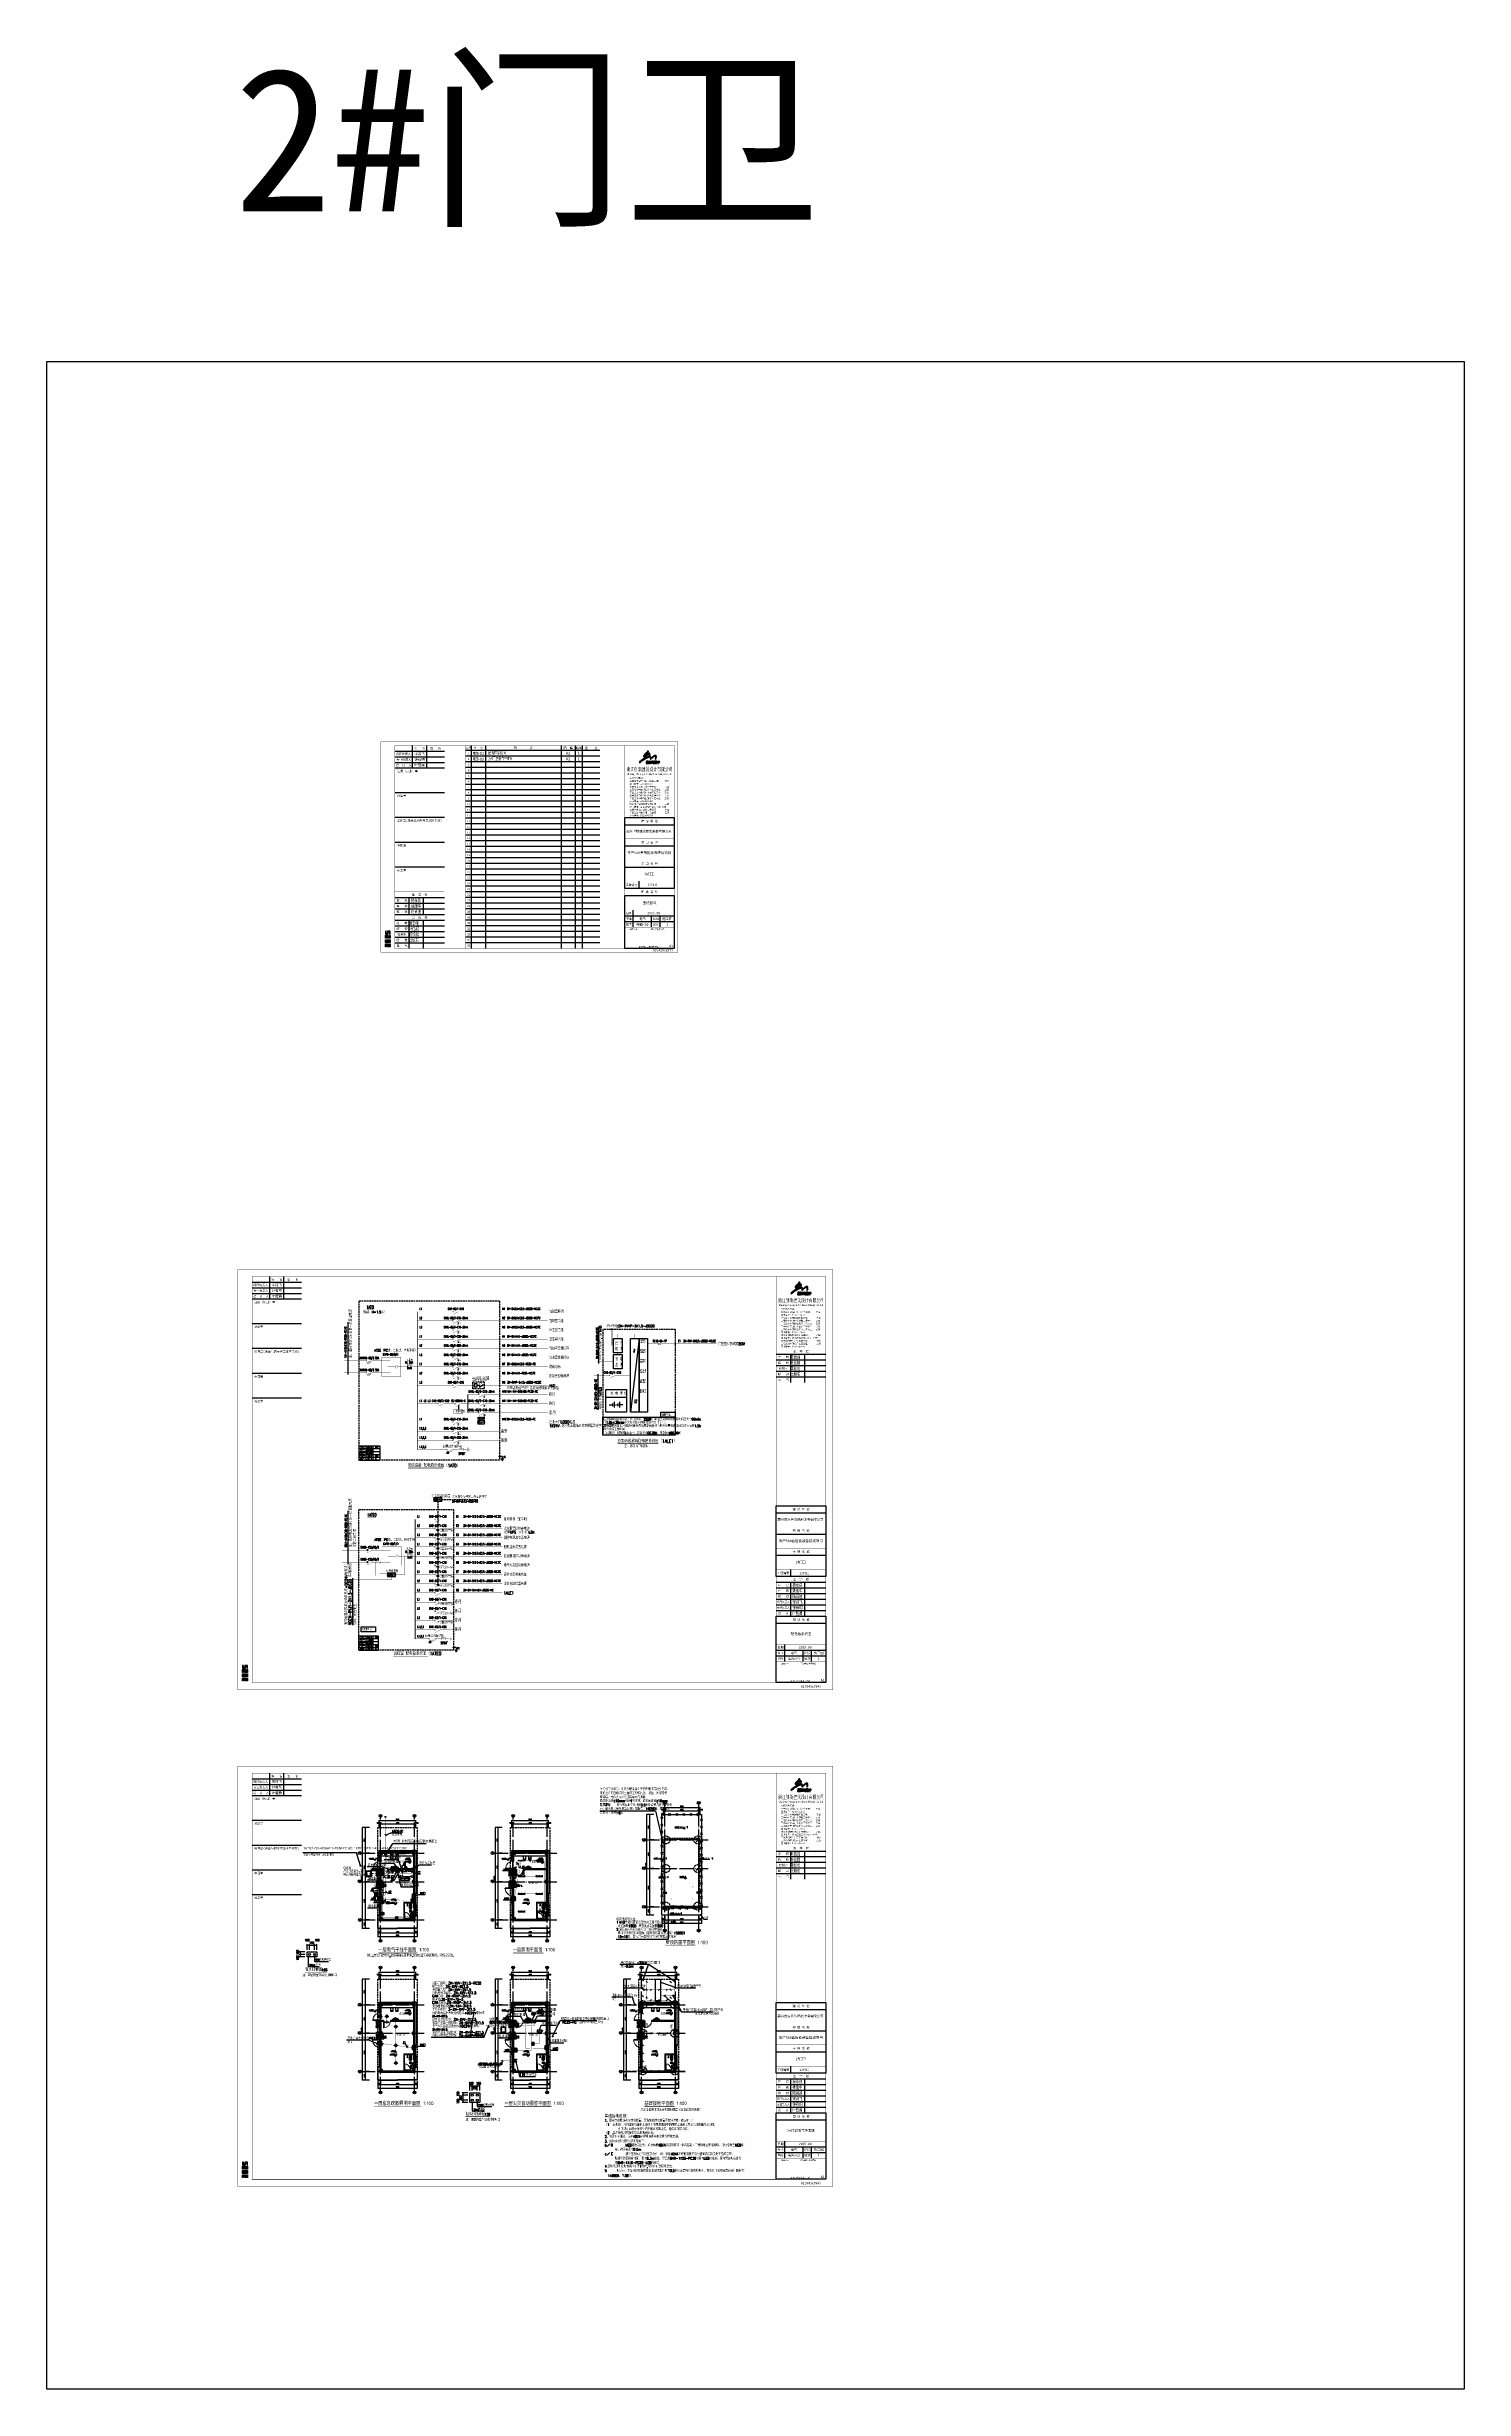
# Model space of a CAD drawing. Extents: x -1396510 to 1250330, y -1892470 to 1623980.
# Drawn here: x 1049960 to 1250330, y 2740 to 333765 of the extents above; entities that cross this region are included whole.
import ezdxf
from ezdxf.enums import TextEntityAlignment as Align
from ezdxf.xclip import XClip

# ---------------------------------------------------------------- set-up
doc = ezdxf.new("R2010")
doc.units = 0
doc.header["$LTSCALE"] = 1000
doc.header["$MEASUREMENT"] = 0
doc.header["$XCLIPFRAME"] = 0
for name, pattern in [('1#标准层核心筒$0$ADE户型核心筒-标准层$0$DASH', [0.35, 0.25, -0.1]), ('124-SF$0$DASH', [0.35, 0.25, -0.1]), ('__DASH', [0.35, 0.25, -0.1]), ('CENTER2', [1.125, 0.75, -0.125, 0.125, -0.125]), ('DASH', [0.35, 0.25, -0.1]), ('DOTE', [2.42, 2, -0.2, 0.02, -0.2])]:
    doc.linetypes.add(name, pattern=pattern)
doc.layers.get('Defpoints').update_dxf_attribs({"color": 210})
for name, color, linetype in [('-DS 电气', 130, 'Continuous'), ('0-cxFrame', 155, 'Continuous'), ('124-SF$0$J_EQPM_SMAL(空调室内外机)', 1, 'Continuous'), ('A-AXIS-D', 1, 'Continuous'), ('A-AXIS-DOTE', 14, 'DOTE'), ('A-AXIS-DP', 126, 'Continuous'), ('A-AXIS-ELEV', 4, 'Continuous'), ('A-AXIS-SYMB', 3, 'Continuous'), ('A-CURTAIN', 134, 'Continuous'), ('A-DRAIN', 142, 'Continuous'), ('A-FURN', 55, 'Continuous'), ('A-HATCH-2', 251, 'Continuous'), ('A-HRAIL', 173, 'Continuous'), ('A-LIN-V', 9, 'Continuous'), ('A-LVTRY', 212, 'Continuous'), ('A-SFCE', 30, 'Continuous'), ('A-TEXT', 61, 'Continuous'), ('A-WINDOW', 140, 'Continuous'), ('A-防火门', 1, 'Continuous'), ('AS-COLN', 6, 'Continuous'), ('AS-WALL', 40, 'Continuous'), ('DIM-接地', 3, 'Continuous'), ('DIM-照明', 3, 'Continuous'), ('DIM-箱柜', 3, 'Continuous'), ('DIM_SYMB', 3, 'Continuous'), ('ELEMENT', 3, 'Continuous'), ('EQUIP-应急', 3, 'Continuous'), ('EQUIP-插座', 3, 'Continuous'), ('EQUIP-消防', 3, 'Continuous'), ('EQUIP-照明', 3, 'Continuous'), ('EQUIP-箱柜', 3, 'Continuous'), ('EQUIP-通讯', 3, 'Continuous'), ('LWIRE', 4, 'Continuous'), ('PUB_HATCH', 8, 'Continuous'), ('PUB_TEXT', 7, 'Continuous'), ('qianming', 155, 'Continuous'), ('SHTLN', 4, 'Continuous'), ('TEL_DIM', 3, 'Continuous'), ('TEL_LEAD', 3, 'Continuous'), ('TEL_SYMB', 3, 'Continuous'), ('TEL_TEXT', 7, 'Continuous'), ('WIRE-接地', 4, 'Continuous'), ('WIRE-照明', 1, 'Continuous'), ('WIRE-避雷', 4, 'Continuous'), ('宿舍-1i$0$单元1$0$LVTRY', 6, 'Continuous'), ('建-文字', 7, 'Continuous'), ('灯具', 1, 'Continuous'), ('电气', 7, 'Continuous'), ('电气系统图', 7, 'Continuous'), ('系统标准字体', 2, 'Continuous'), ('经纶图框—文字', 3, 'Continuous')]:
    doc.layers.add(name, color=color, linetype=linetype)
doc.layers.add('0-cxText', color=131, linetype='Continuous', lineweight=25)
doc.layers.add('A-云线2', color=3, linetype='Continuous', plot=False)
doc.styles.add('-宋体', font='', dxfattribs={"width": 0.8})
doc.styles.add('124-SF$0$-宋体', font='')
doc.styles.add('124-SF$0$Standard', font='gbenor.shx', dxfattribs={"bigfont": 'gbcbig.shx'})
doc.styles.add('124-SF$0$标准层住户$0$DIM_FONT', font='', dxfattribs={"width": 0.6})
doc.styles.add('_TCH_AXIS', font='COMPLEX', dxfattribs={"bigfont": 'GBCBIG'})
doc.styles.add('_TCH_DIM', font='SIMPLEX', dxfattribs={"bigfont": 'GBCBIG'})
doc.styles.add('_TCH_DIM_T3', font='SIMPLEX', dxfattribs={"width": 0.705882, "bigfont": 'GBCBIG'})
doc.styles.add('_TCH_SPACE', font='SIMPLEX', dxfattribs={"height": 5, "bigfont": 'GBCBIG'})
doc.styles.add('_TEL_ATTDEF', font='GBENOR', dxfattribs={"width": 0.8, "height": 3, "bigfont": 'GBCBIG'})
doc.styles.add('_TEL_DIM', font='SIMPLEX', dxfattribs={"width": 0.8, "height": 3.5, "bigfont": 'HZTXT'})
doc.styles.add('BZHZ', font='bzxw', dxfattribs={"width": 0.8, "bigfont": 'bzhz'})
doc.styles.add('cx_biaoti', font='')
doc.styles.add('cx_tuming', font='simhei.ttf')
doc.styles.add('cx_tuqian1', font='')
doc.styles.add('DIM_FONT_T3', font='SIMPLEX.shx', dxfattribs={"width": 0.8})
doc.styles.add('GPS', font='gbenor.shx', dxfattribs={"width": 0.8, "bigfont": 'gbcbig.shx'})
doc.styles.add('HZTXT5', font='aa.shx', dxfattribs={"width": 0.7, "bigfont": 'hztxt.shx'})
doc.styles.get("Standard").update_dxf_attribs({"font": 'gbenor.shx', "bigfont": 'gbcbig.shx'})
doc.styles.add('TG_LINETYPE', font='SIMPLEX', dxfattribs={"width": 0.8, "height": 3, "bigfont": 'HZTXT'})
doc.styles.add('TKJY_宋体', font='', dxfattribs={"width": 0.8})
doc.styles.add('图框宋体', font='', dxfattribs={"width": 0.75})
doc.styles.add('宋体', font='')
doc.styles.add('标注', font='bzxw', dxfattribs={"width": 0.8, "bigfont": 'bzhz'})
doc.styles.add('系统-280', font='romanc.shx', dxfattribs={"width": 0.8, "height": 280, "bigfont": 'GBHZFS.shx'})
doc.styles.add('黑体', font='simhei.ttf', dxfattribs={"height": 12})
doc.styles.get('-宋体').set_extended_font_data('SimSun')
doc.styles.get('124-SF$0$-宋体').set_extended_font_data('SimSun')
doc.styles.get('124-SF$0$标准层住户$0$DIM_FONT').set_extended_font_data('NSimSun')
doc.styles.get('cx_biaoti').set_extended_font_data('SimSun')
doc.styles.get('cx_tuqian1').set_extended_font_data('SimSun')
doc.styles.get('TKJY_宋体').set_extended_font_data('SimSun')
doc.styles.get('图框宋体').set_extended_font_data('SimSun')
doc.styles.get('宋体').set_extended_font_data('SimSun')
doc.linetypes.add('TG_G', pattern='A,1,-0.3,["G",TG_LINETYPE,S=0.1,R=0,X=-0.25,Y=-0.15],0', length=1.3)
doc.linetypes.add('TG_X', pattern='A,1,-0.3,["X",TG_LINETYPE,S=0.1,R=0,X=-0.25,Y=-0.15],0', length=1.3)
doc.linetypes.add('TG_Y', pattern='A,1,-0.3,["Y",TG_LINETYPE,S=0.1,R=0,X=-0.25,Y=-0.15],0', length=1.3)
doc.linetypes.add('TG_YJ', pattern='A,1,-0.6,["YJ",TG_LINETYPE,S=0.1,R=0,X=-0.6,Y=-0.15],0', length=1.6)
doc.dimstyles.new('_TCH_ARCH&&50', dxfattribs={"dimtxt": 148.75, "dimasz": 50, "dimexe": 50, "dimexo": 50, "dimgap": 63.125, "dimtad": 1, "dimdec": 0, "dimzin": 0, "dimdsep": 46, "dimtxsty": '_TCH_DIM_T3', "dimblk": 'ARCHTICK', "dimcen": 0.09, "dimclrt": 7, "dimazin": 2, "dimtfac": 1, "dimtdec": 0, "dimtix": 1, "dimtmove": 2, "dimatfit": 3, "dimfxl": 0, "dimtolj": 1, "dimtzin": 0, "dimarcsym": 0})
doc.dimstyles.new('DIMN$TCH&&100', dxfattribs={"dimtxt": 300, "dimasz": 100, "dimexe": 250, "dimexo": 300, "dimgap": 150, "dimtad": 1, "dimdec": 0, "dimzin": 0, "dimdsep": 46, "dimtxsty": 'DIM_FONT_T3', "dimblk": 'ARCHTICK', "dimcen": 0.09, "dimclrt": 7, "dimazin": 2, "dimtfac": 1, "dimtdec": 0, "dimtix": 1, "dimtmove": 2, "dimatfit": 3, "dimfxl": 0, "dimtolj": 1, "dimtzin": 0, "dimarcsym": 0})
pattern_1 = [(45, (112454.18, -608430.59), (-88.388383, 88.388383), [])]
pattern_2 = [(45, (112454.18, -608520.34), (-88.388348, 88.388348), []), (50, (112454.18, -608520.34), (358.63009, -31.37607), [37.5, -412.5]), (355, (112454.2, -608520.34), (-69.37567, 376.09607), [30, -330]), (100.4514, (112484.07, -608522.96), (289.2547, 344.71977), [31.8701, -350.57106]), (46.1842, (112454.2, -608420.34), (533.62052, -82.7595), [56.25, -618.75]), (96.6356, (112498.65, -608427.24), (467.33135, 487.05894), [47.80514, -525.8565]), (351.1842, (112454.2, -608420.34), (467.33097, 487.0593), [45, -495]), (21, (112504.18, -608445.34), (298.45353, -201.30945), [37.5, -412.5]), (326, (112504.2, -608445.34), (121.65767, 362.57502), [30, -330]), (71.4514, (112529.06, -608462.12), (420.11131, 161.26525), [31.8701, -350.57106]), (37.5, (112454.18, -608520.34), (6.079928, 166.446927), [0, -326, 0, -335, 0, -331.25]), (7.5, (112454.18, -608520.34), (131.53477, 197.205856), [0, -191, 0, -318.5, 0, -126.25]), (327.5, (112342.68, -608520.34), (266.911218, -11.277436), [0, -125, 0, -390, 0, -517.5]), (317.5, (112292.68, -608520.34), (291.593085, 50.05249), [0, -162.5, 0, -259, 0, -367.5])]
pattern_3 = [(45, (112454.18, -710180.59), (-88.388383, 88.388383), [])]

# ---------------------------------------------------------------- blocks, each defined once
blk = doc.blocks.new('A$C3AB27A69')
at = {"layer": 'A-DRAIN'}
blk.add_lwpolyline([(175, -57), (175, 100), (-175, 100), (-175, -57), (-59, -150), (59, -150)], close=True, dxfattribs=at)
at = {"layer": 'A-DRAIN', "linetype": 'DASH', "ltscale": 0.1}
for points in [[(-50, -20), (-50, 390)], [(50, -20), (50, 390)]]:
    blk.add_lwpolyline(points, dxfattribs=at)
at = {"layer": 'A-DRAIN'}
blk.add_circle((1, -27), 55, dxfattribs=at)
blk = doc.blocks.new('342342432')
at = {"layer": 'A-AXIS-ELEV', "color": 8}
for p, q in [((390430, 721400), (388980, 721400)), ((390280, 721250), (390130, 721400)), ((390280, 721250), (390430, 721400)), ((387440, 716980), (385990, 716980)), ((387290, 716830), (387140, 716980)), ((387290, 716830), (387440, 716980)), ((392602, 716830), (392452, 716980)), ((392452, 716980), (393902, 716980)), ((392602, 716830), (392752, 716980)), ((387670, 714330), (386721, 714330)), ((387520, 714180), (387370, 714330)), ((387520, 714180), (387670, 714330)), ((390604, 714377), (389655, 714377)), ((390454, 714227), (390304, 714377)), ((390454, 714227), (390604, 714377)), ((389740, 710220), (388290, 710220)), ((389740, 709220), (388290, 709220)), ((389590, 710070), (389440, 710220)), ((389590, 709070), (389440, 709220)), ((389590, 710070), (389740, 710220)), ((389590, 709070), (389740, 709220))]:
    blk.add_line(p, q, dxfattribs=at)
at = {"layer": 'A-AXIS-SYMB', "color": 8}
for p, q in [((392520, 709240), (393060, 708500)), ((393060, 708500), (393600, 708500))]:
    blk.add_line(p, q, dxfattribs=at)
for points in [[(389280, 713810, 0, 0, 0), (388320, 712990, 0, 64, 0), (388502, 713146, 0, 0, 0)], [(390612, 713810, 0, 0, 0), (391572, 712990, 0, 64, 0), (391389, 713146, 0, 0, 0)], [(389280, 710670, 0, 0, 0), (388320, 711490, 0, 64, 0), (388502, 711334, 0, 0, 0)], [(390612, 710670, 0, 0, 0), (391572, 711490, 0, 64, 0), (391389, 711334, 0, 0, 0)]]:
    blk.add_lwpolyline(points, format="xyseb", dxfattribs=at)
at = {"layer": 'A-AXIS-SYMB', "color": 8, "const_width": 32}
blk.add_lwpolyline([(392511, 709253, 1), (392529, 709227, 1)], format="xyb", close=True, dxfattribs=at)
at = {"layer": 'A-LIN-V'}
blk.add_line((392746, 710070), (387146, 710070), dxfattribs=at)
blk.add_lwpolyline([(387146, 723320), (392746, 723320), (392746, 709070), (387146, 709070)], close=True, dxfattribs=at)
at = {"layer": 'A-SFCE', "linetype": 'DASH'}
blk.add_lwpolyline([(392446, 710170), (387446, 710170), (387446, 719970), (392446, 719970)], close=True, dxfattribs=at)
at = {"layer": 'A-SFCE'}
blk.add_lwpolyline([(392326, 710290), (387566, 710290), (387566, 719850), (392326, 719850)], close=True, dxfattribs=at)
at = {"layer": 'A-DRAIN', "rotation": 270}
blk.add_blockref('A$C3AB27A69', (387466, 712270), dxfattribs=at)
at = {"layer": 'A-DRAIN', "xscale": -1, "rotation": 90}
blk.add_blockref('A$C3AB27A69', (392425, 712270), dxfattribs=at)
at = {"layer": 'A-AXIS-ELEV', "color": 7, "style": '_TCH_DIM'}
for s, p in [('(装饰构建顶标高)', (389422, 721452)), ('(装饰构建顶标高)', (386432, 717032)), ('(装饰构建顶标高)', (392970, 717032)), ('(女儿墙结)', (387187, 714382)), ('(结)', (390122, 714429)), ('(装饰构建顶标高)', (388732, 710273)), ('(装饰构建标高)', (388732, 709273))]:
    blk.add_text(s, height=168.8, dxfattribs=at).set_placement(p)
at = {"layer": 'A-AXIS-ELEV', "color": 7, "style": '_TCH_DIM', "width": 0.705882}
for s, p in [('4.100', (388957, 721452)), ('4.100', (385967, 717032)), ('4.100', (392505, 717032)), ('4.050', (386702, 714382)), ('3.600', (389637, 714429)), ('4.100', (388267, 710273)), ('1.500', (388267, 709273))]:
    blk.add_text(s, height=148.8, dxfattribs=at).set_placement(p)
at = {"layer": 'A-AXIS-SYMB', "color": 7, "style": '_TCH_DIM'}
blk.add_text('斜面', height=270.1, dxfattribs=at).set_placement((393159, 708584))
blk = doc.blocks.new('_ArchTick')
at = {"color": 0, "linetype": 'ByBlock', "const_width": 0.4}
blk.add_lwpolyline([(-0.5, -0.5), (0.5, 0.5)], dxfattribs=at)
blk = doc.blocks.new('*D5972')
at = {"layer": 'A-AXIS-D', "color": 0, "lineweight": -2, "transparency": 16777216}
for p, q in [((-1538, 0), (-2174, 0)), ((-1538, -1200), (-2174, -1200)), ((-2124, -1200), (-2124, 0))]:
    blk.add_line(p, q, dxfattribs=at)
at = {"layer": 'Defpoints', "color": 0, "transparency": 16777216}
for p in [(-2124, 0), (-1488, 0), (-1488, -1200)]:
    blk.add_point(p, dxfattribs=at)
at = {"layer": 'A-AXIS-D', "color": 0, "lineweight": -2, "transparency": 16777216, "xscale": 50, "yscale": 50, "zscale": 50}
for p, rotation in [((-2124, 0), 90), ((-2124, -1200), 270)]:
    blk.add_blockref('_ArchTick', p, dxfattribs=dict(at, rotation=rotation))
at = {"layer": 'A-AXIS-D', "color": 7, "transparency": 16777216, "insert": (-2261, -600), "char_height": 148.8, "attachment_point": 5, "rotation": 90, "style": '_TCH_DIM_T3'}
blk.add_mtext('\\A1;1200', dxfattribs=at)
blk = doc.blocks.new('*D5973')
at = {"layer": 'A-AXIS-D', "color": 0, "lineweight": -2, "transparency": 16777216}
for p, q in [((-1538, 5400), (-2174, 5400)), ((-2124, 0), (-2124, 5400)), ((-1538, 0), (-2174, 0))]:
    blk.add_line(p, q, dxfattribs=at)
at = {"layer": 'Defpoints', "color": 0, "transparency": 16777216}
for p in [(-2124, 5400), (-1488, 5400), (-1488, 0)]:
    blk.add_point(p, dxfattribs=at)
at = {"layer": 'A-AXIS-D', "color": 0, "lineweight": -2, "transparency": 16777216, "xscale": 50, "yscale": 50, "zscale": 50}
for p, rotation in [((-2124, 5400), 90), ((-2124, 0), 270)]:
    blk.add_blockref('_ArchTick', p, dxfattribs=dict(at, rotation=rotation))
at = {"layer": 'A-AXIS-D', "color": 7, "transparency": 16777216, "insert": (-2261, 2700), "char_height": 148.8, "attachment_point": 5, "rotation": 90, "style": '_TCH_DIM_T3'}
blk.add_mtext('\\A1;5400', dxfattribs=at)
blk = doc.blocks.new('*D5974')
at = {"layer": 'A-AXIS-D', "color": 0, "lineweight": -2, "transparency": 16777216}
for p, q in [((-1538, 9450), (-2174, 9450)), ((-2124, 5400), (-2124, 9450)), ((-1538, 5400), (-2174, 5400))]:
    blk.add_line(p, q, dxfattribs=at)
at = {"layer": 'Defpoints', "color": 0, "transparency": 16777216}
for p in [(-2124, 9450), (-1488, 9450), (-1488, 5400)]:
    blk.add_point(p, dxfattribs=at)
at = {"layer": 'A-AXIS-D', "color": 0, "lineweight": -2, "transparency": 16777216, "xscale": 50, "yscale": 50, "zscale": 50}
for p, rotation in [((-2124, 9450), 90), ((-2124, 5400), 270)]:
    blk.add_blockref('_ArchTick', p, dxfattribs=dict(at, rotation=rotation))
at = {"layer": 'A-AXIS-D', "color": 7, "transparency": 16777216, "insert": (-2261, 7425), "char_height": 148.8, "attachment_point": 5, "rotation": 90, "style": '_TCH_DIM_T3'}
blk.add_mtext('\\A1;4050', dxfattribs=at)
blk = doc.blocks.new('*D5975')
at = {"layer": 'A-AXIS-D', "color": 0, "lineweight": -2, "transparency": 16777216}
for p, q in [((-1538, 13050), (-2174, 13050)), ((-2124, 9450), (-2124, 13050)), ((-1538, 9450), (-2174, 9450))]:
    blk.add_line(p, q, dxfattribs=at)
at = {"layer": 'Defpoints', "color": 0, "transparency": 16777216}
for p in [(-2124, 13050), (-1488, 13050), (-1488, 9450)]:
    blk.add_point(p, dxfattribs=at)
at = {"layer": 'A-AXIS-D', "color": 0, "lineweight": -2, "transparency": 16777216, "xscale": 50, "yscale": 50, "zscale": 50}
for p, rotation in [((-2124, 13050), 90), ((-2124, 9450), 270)]:
    blk.add_blockref('_ArchTick', p, dxfattribs=dict(at, rotation=rotation))
at = {"layer": 'A-AXIS-D', "color": 7, "transparency": 16777216, "insert": (-2261, 11250), "char_height": 148.8, "attachment_point": 5, "rotation": 90, "style": '_TCH_DIM_T3'}
blk.add_mtext('\\A1;3600', dxfattribs=at)
blk = doc.blocks.new('*D5976')
at = {"layer": 'A-AXIS-D', "color": 0, "lineweight": -2, "transparency": 16777216}
for p, q in [((4800, -1350), (4800, -1901)), ((4800, -1851), (5200, -1851)), ((5200, -1350), (5200, -1901))]:
    blk.add_line(p, q, dxfattribs=at)
at = {"layer": 'Defpoints', "color": 0, "transparency": 16777216}
for p in [(4800, -1300), (5200, -1300), (5200, -1851)]:
    blk.add_point(p, dxfattribs=at)
at = {"layer": 'A-AXIS-D', "color": 0, "lineweight": -2, "transparency": 16777216, "xscale": 50, "yscale": 50, "zscale": 50, "rotation": 180}
blk.add_blockref('_ArchTick', (4800, -1851), dxfattribs=at)
at = {"layer": 'A-AXIS-D', "color": 0, "lineweight": -2, "transparency": 16777216, "xscale": 50, "yscale": 50, "zscale": 50}
blk.add_blockref('_ArchTick', (5200, -1851), dxfattribs=at)
at = {"layer": 'A-AXIS-D', "color": 7, "transparency": 16777216, "insert": (5000, -1714), "char_height": 148.8, "attachment_point": 5, "style": '_TCH_DIM_T3'}
blk.add_mtext('\\A1;400', dxfattribs=at)
blk = doc.blocks.new('*D5977')
at = {"layer": 'A-AXIS-D', "color": 0, "lineweight": -2, "transparency": 16777216}
for p, q in [((0, -1350), (0, -1901)), ((0, -1851), (4800, -1851)), ((4800, -1350), (4800, -1901))]:
    blk.add_line(p, q, dxfattribs=at)
at = {"layer": 'Defpoints', "color": 0, "transparency": 16777216}
for p in [(0, -1300), (4800, -1300), (4800, -1851)]:
    blk.add_point(p, dxfattribs=at)
at = {"layer": 'A-AXIS-D', "color": 0, "lineweight": -2, "transparency": 16777216, "xscale": 50, "yscale": 50, "zscale": 50, "rotation": 180}
blk.add_blockref('_ArchTick', (0, -1851), dxfattribs=at)
at = {"layer": 'A-AXIS-D', "color": 0, "lineweight": -2, "transparency": 16777216, "xscale": 50, "yscale": 50, "zscale": 50}
blk.add_blockref('_ArchTick', (4800, -1851), dxfattribs=at)
at = {"layer": 'A-AXIS-D', "color": 7, "transparency": 16777216, "insert": (2400, -1714), "char_height": 148.8, "attachment_point": 5, "style": '_TCH_DIM_T3'}
blk.add_mtext('\\A1;4800', dxfattribs=at)
blk = doc.blocks.new('*D5978')
at = {"layer": 'A-AXIS-D', "color": 0, "lineweight": -2, "transparency": 16777216}
for p, q in [((-400, -1350), (-400, -1901)), ((-400, -1851), (0, -1851)), ((0, -1350), (0, -1901))]:
    blk.add_line(p, q, dxfattribs=at)
at = {"layer": 'Defpoints', "color": 0, "transparency": 16777216}
for p in [(-400, -1300), (0, -1300), (0, -1851)]:
    blk.add_point(p, dxfattribs=at)
at = {"layer": 'A-AXIS-D', "color": 0, "lineweight": -2, "transparency": 16777216, "xscale": 50, "yscale": 50, "zscale": 50, "rotation": 180}
blk.add_blockref('_ArchTick', (-400, -1851), dxfattribs=at)
at = {"layer": 'A-AXIS-D', "color": 0, "lineweight": -2, "transparency": 16777216, "xscale": 50, "yscale": 50, "zscale": 50}
blk.add_blockref('_ArchTick', (0, -1851), dxfattribs=at)
at = {"layer": 'A-AXIS-D', "color": 7, "transparency": 16777216, "insert": (-200, -1714), "char_height": 148.8, "attachment_point": 5, "style": '_TCH_DIM_T3'}
blk.add_mtext('\\A1;400', dxfattribs=at)
blk = doc.blocks.new('*D5979')
at = {"layer": 'A-AXIS-D', "color": 0, "lineweight": -2, "transparency": 16777216}
for p, q in [((-400, -1350), (-400, -2381)), ((-400, -2331), (5200, -2331)), ((5200, -1350), (5200, -2381))]:
    blk.add_line(p, q, dxfattribs=at)
at = {"layer": 'Defpoints', "color": 0, "transparency": 16777216}
for p in [(-400, -1300), (5200, -1300), (5200, -2331)]:
    blk.add_point(p, dxfattribs=at)
at = {"layer": 'A-AXIS-D', "color": 0, "lineweight": -2, "transparency": 16777216, "xscale": 50, "yscale": 50, "zscale": 50, "rotation": 180}
blk.add_blockref('_ArchTick', (-400, -2331), dxfattribs=at)
at = {"layer": 'A-AXIS-D', "color": 0, "lineweight": -2, "transparency": 16777216, "xscale": 50, "yscale": 50, "zscale": 50}
blk.add_blockref('_ArchTick', (5200, -2331), dxfattribs=at)
at = {"layer": 'A-AXIS-D', "color": 7, "transparency": 16777216, "insert": (2400, -2194), "char_height": 148.8, "attachment_point": 5, "style": '_TCH_DIM_T3'}
blk.add_mtext('\\A1;5600', dxfattribs=at)
blk = doc.blocks.new('*D5980')
at = {"layer": 'A-AXIS-D', "color": 0, "lineweight": -2, "transparency": 16777216}
for p, q in [((-1538, 13050), (-2574, 13050)), ((-2524, -1200), (-2524, 13050)), ((-1538, -1200), (-2574, -1200))]:
    blk.add_line(p, q, dxfattribs=at)
at = {"layer": 'Defpoints', "color": 0, "transparency": 16777216}
for p in [(-2524, 13050), (-1488, 13050), (-1488, -1200)]:
    blk.add_point(p, dxfattribs=at)
at = {"layer": 'A-AXIS-D', "color": 0, "lineweight": -2, "transparency": 16777216, "xscale": 50, "yscale": 50, "zscale": 50}
for p, rotation in [((-2524, 13050), 90), ((-2524, -1200), 270)]:
    blk.add_blockref('_ArchTick', p, dxfattribs=dict(at, rotation=rotation))
at = {"layer": 'A-AXIS-D', "color": 7, "transparency": 16777216, "insert": (-2661, 5925), "char_height": 148.8, "attachment_point": 5, "rotation": 90, "style": '_TCH_DIM_T3'}
blk.add_mtext('\\A1;14250', dxfattribs=at)
blk = doc.blocks.new('*D5981')
at = {"layer": 'A-AXIS-D', "color": 0, "lineweight": -2, "transparency": 16777216}
for p, q in [((4900, 13571), (4850, 13571)), ((4900, 13060), (4900, 13621)), ((4900, 13571), (5000, 13571)), ((5000, 13060), (5000, 13621)), ((5000, 13571), (5050, 13571))]:
    blk.add_line(p, q, dxfattribs=at)
at = {"layer": 'Defpoints', "color": 0, "transparency": 16777216}
for p in [(5000, 13571), (4900, 13010), (5000, 13010)]:
    blk.add_point(p, dxfattribs=at)
at = {"layer": 'A-AXIS-D', "color": 0, "lineweight": -2, "transparency": 16777216, "xscale": 50, "yscale": 50, "zscale": 50}
blk.add_blockref('_ArchTick', (4900, 13571), dxfattribs=at)
at = {"layer": 'A-AXIS-D', "color": 0, "lineweight": -2, "transparency": 16777216, "xscale": 50, "yscale": 50, "zscale": 50, "rotation": 180}
blk.add_blockref('_ArchTick', (5000, 13571), dxfattribs=at)
at = {"layer": 'A-AXIS-D', "color": 7, "transparency": 16777216, "insert": (5175, 13709), "char_height": 148.8, "attachment_point": 5, "style": '_TCH_DIM_T3'}
blk.add_mtext('\\A1;100', dxfattribs=at)
blk = doc.blocks.new('*D5982')
at = {"layer": 'A-AXIS-D', "color": 0, "lineweight": -2, "transparency": 16777216}
for p, q in [((4800, 13571), (4750, 13571)), ((4800, 13060), (4800, 13621)), ((4800, 13571), (4900, 13571)), ((4900, 13060), (4900, 13621)), ((4900, 13571), (4950, 13571))]:
    blk.add_line(p, q, dxfattribs=at)
at = {"layer": 'Defpoints', "color": 0, "transparency": 16777216}
for p in [(4900, 13571), (4800, 13010), (4900, 13010)]:
    blk.add_point(p, dxfattribs=at)
at = {"layer": 'A-AXIS-D', "color": 0, "lineweight": -2, "transparency": 16777216, "xscale": 50, "yscale": 50, "zscale": 50}
blk.add_blockref('_ArchTick', (4800, 13571), dxfattribs=at)
at = {"layer": 'A-AXIS-D', "color": 0, "lineweight": -2, "transparency": 16777216, "xscale": 50, "yscale": 50, "zscale": 50, "rotation": 180}
blk.add_blockref('_ArchTick', (4900, 13571), dxfattribs=at)
at = {"layer": 'A-AXIS-D', "color": 7, "transparency": 16777216, "insert": (4850, 13709), "char_height": 148.8, "attachment_point": 5, "style": '_TCH_DIM_T3'}
blk.add_mtext('\\A1;100', dxfattribs=at)
blk = doc.blocks.new('*D5983')
at = {"layer": 'A-AXIS-D', "color": 0, "lineweight": -2, "transparency": 16777216}
for p, q in [((0, 13060), (0, 13621)), ((0, 13571), (4800, 13571)), ((4800, 13060), (4800, 13621))]:
    blk.add_line(p, q, dxfattribs=at)
at = {"layer": 'Defpoints', "color": 0, "transparency": 16777216}
for p in [(4800, 13571), (0, 13010), (4800, 13010)]:
    blk.add_point(p, dxfattribs=at)
at = {"layer": 'A-AXIS-D', "color": 0, "lineweight": -2, "transparency": 16777216, "xscale": 50, "yscale": 50, "zscale": 50, "rotation": 180}
blk.add_blockref('_ArchTick', (0, 13571), dxfattribs=at)
at = {"layer": 'A-AXIS-D', "color": 0, "lineweight": -2, "transparency": 16777216, "xscale": 50, "yscale": 50, "zscale": 50}
blk.add_blockref('_ArchTick', (4800, 13571), dxfattribs=at)
at = {"layer": 'A-AXIS-D', "color": 7, "transparency": 16777216, "insert": (2400, 13709), "char_height": 148.8, "attachment_point": 5, "style": '_TCH_DIM_T3'}
blk.add_mtext('\\A1;4800', dxfattribs=at)
blk = doc.blocks.new('*D5984')
at = {"layer": 'A-AXIS-D', "color": 0, "lineweight": -2, "transparency": 16777216}
for p, q in [((-100, 13571), (-150, 13571)), ((-100, 13060), (-100, 13621)), ((-100, 13571), (0, 13571)), ((0, 13060), (0, 13621)), ((0, 13571), (50, 13571))]:
    blk.add_line(p, q, dxfattribs=at)
at = {"layer": 'Defpoints', "color": 0, "transparency": 16777216}
for p in [(0, 13571), (-100, 13010), (0, 13010)]:
    blk.add_point(p, dxfattribs=at)
at = {"layer": 'A-AXIS-D', "color": 0, "lineweight": -2, "transparency": 16777216, "xscale": 50, "yscale": 50, "zscale": 50}
blk.add_blockref('_ArchTick', (-100, 13571), dxfattribs=at)
at = {"layer": 'A-AXIS-D', "color": 0, "lineweight": -2, "transparency": 16777216, "xscale": 50, "yscale": 50, "zscale": 50, "rotation": 180}
blk.add_blockref('_ArchTick', (0, 13571), dxfattribs=at)
at = {"layer": 'A-AXIS-D', "color": 7, "transparency": 16777216, "insert": (-50, 13709), "char_height": 148.8, "attachment_point": 5, "style": '_TCH_DIM_T3'}
blk.add_mtext('\\A1;100', dxfattribs=at)
blk = doc.blocks.new('*D5985')
at = {"layer": 'A-AXIS-D', "color": 0, "lineweight": -2, "transparency": 16777216}
for p, q in [((-200, 13571), (-250, 13571)), ((-200, 13060), (-200, 13621)), ((-200, 13571), (-100, 13571)), ((-100, 13060), (-100, 13621)), ((-100, 13571), (-50, 13571))]:
    blk.add_line(p, q, dxfattribs=at)
at = {"layer": 'Defpoints', "color": 0, "transparency": 16777216}
for p in [(-100, 13571), (-200, 13010), (-100, 13010)]:
    blk.add_point(p, dxfattribs=at)
at = {"layer": 'A-AXIS-D', "color": 0, "lineweight": -2, "transparency": 16777216, "xscale": 50, "yscale": 50, "zscale": 50}
blk.add_blockref('_ArchTick', (-200, 13571), dxfattribs=at)
at = {"layer": 'A-AXIS-D', "color": 0, "lineweight": -2, "transparency": 16777216, "xscale": 50, "yscale": 50, "zscale": 50, "rotation": 180}
blk.add_blockref('_ArchTick', (-100, 13571), dxfattribs=at)
at = {"layer": 'A-AXIS-D', "color": 7, "transparency": 16777216, "insert": (-375, 13709), "char_height": 148.8, "attachment_point": 5, "style": '_TCH_DIM_T3'}
blk.add_mtext('\\A1;100', dxfattribs=at)
blk = doc.blocks.new('*D5986')
at = {"layer": 'A-AXIS-D', "color": 0, "lineweight": -2, "transparency": 16777216}
for p, q in [((-200, 13060), (-200, 14101)), ((-200, 14051), (5000, 14051)), ((5000, 13060), (5000, 14101))]:
    blk.add_line(p, q, dxfattribs=at)
at = {"layer": 'Defpoints', "color": 0, "transparency": 16777216}
for p in [(5000, 14051), (-200, 13010), (5000, 13010)]:
    blk.add_point(p, dxfattribs=at)
at = {"layer": 'A-AXIS-D', "color": 0, "lineweight": -2, "transparency": 16777216, "xscale": 50, "yscale": 50, "zscale": 50, "rotation": 180}
blk.add_blockref('_ArchTick', (-200, 14051), dxfattribs=at)
at = {"layer": 'A-AXIS-D', "color": 0, "lineweight": -2, "transparency": 16777216, "xscale": 50, "yscale": 50, "zscale": 50}
blk.add_blockref('_ArchTick', (5000, 14051), dxfattribs=at)
at = {"layer": 'A-AXIS-D', "color": 7, "transparency": 16777216, "insert": (2400, 14189), "char_height": 148.8, "attachment_point": 5, "style": '_TCH_DIM_T3'}
blk.add_mtext('\\A1;5200', dxfattribs=at)
blk = doc.blocks.new('*X124')
at = {"color": 0}
for p, q in [((-247, 0), (-246, 2)), ((-212, 0), (-187, 25)), ((-177, 0), (-128, 49)), ((-141, 0), (-69, 72)), ((-106, 0), (-10, 96)), ((-71, 0), (49, 120)), ((-35, 0), (108, 143)), ((0, 0), (167, 167)), ((35, 0), (226, 190)), ((71, 0), (250, 179)), ((106, 0), (250, 144)), ((141, 0), (250, 109)), ((177, 0), (250, 73)), ((212, 0), (250, 38)), ((247, 0), (250, 3))]:
    blk.add_line(p, q, dxfattribs=at)
blk = doc.blocks.new('$equip$00002939')
for p, q in [((-0.75, 0.6), (-0.75, 0)), ((0.75, 0.6), (-0.75, 0.6)), ((-0.75, 0), (0.75, 0.6)), ((-0.75, 0), (0.75, 0)), ((0.75, 0), (0.75, 0.6))]:
    blk.add_line(p, q)
at = {"const_width": 0.0571}
blk.add_lwpolyline([(-0.75, 0.6), (-0.75, 0), (0.75, 0), (0.75, 0.6), (-0.75, 0.6), (-0.75, 0)], dxfattribs=at)
for p in [(-0.75, 0.3), (0, 0.6), (0, 0), (0.75, 0.3)]:
    blk.add_point(p)
blk.add_solid([(-0.75, 0), (0.75, 0), (0.75, 0.6)])
at = {"xscale": 0.00300000000061118, "yscale": 0.00300000000061118, "zscale": 0.00300000000061118}
blk.add_blockref('*X124', (0, 0), dxfattribs=at)
at = {"color": 7, "style": '_TEL_DIM', "flags": 1}
for tag in ['A', 'REMARK']:
    blk.add_attdef(tag, text='', height=0.00002, dxfattribs=at).set_placement((0, 0), align=Align.MIDDLE_CENTER)
blk = doc.blocks.new('$equip$00001359')
for p, q in [((0.8, 1.7), (-0.8, 1.7)), ((-0.8, 1.7), (-0.8, 0)), ((-0.8, 0), (0.8, 0)), ((-0.7, 0.7), (0.7, 0.7)), ((-0.5, 1.2), (0.5, 1.2)), ((-0.5, 1.2), (0.5, 1.2)), ((0, 0.7), (0, 0.3)), ((0.8, 0), (0.8, 1.7))]:
    blk.add_line(p, q)
blk.add_arc((0, 1.2), 0.467, 180, 0)
for p in [(-0.8, 0.8), (0, 1.7), (0, 0), (0.8, 0.8)]:
    blk.add_point(p)
at = {"flags": 9}
blk.add_attdef('A', (0, 0), '', height=0.00002, dxfattribs=at)
blk = doc.blocks.new('$equip$00002908')
for p, q in [((0.75, 0.6), (-0.75, 0.6)), ((-0.75, 0.6), (-0.75, 0)), ((-0.75, 0), (0.75, 0)), ((0.75, 0), (0.75, 0.6))]:
    blk.add_line(p, q)
at = {"const_width": 0.0571}
blk.add_lwpolyline([(-0.75, 0.6), (-0.75, 0), (0.75, 0), (0.75, 0.6), (-0.75, 0.6), (-0.75, 0)], dxfattribs=at)
for p in [(-0.75, 0.3), (0, 0.6), (0, 0), (0.75, 0.3)]:
    blk.add_point(p)
at = {"color": 7, "style": '_TEL_DIM'}
blk.add_attdef('$TEXT$', text='', height=0.4, dxfattribs=at).set_placement((0, 0.3), align=Align.MIDDLE_CENTER)
at = {"color": 7, "style": '_TEL_DIM', "flags": 1}
for tag in ['A', 'REMARK']:
    blk.add_attdef(tag, text='', height=0.00002, dxfattribs=at).set_placement((0, 0), align=Align.MIDDLE_CENTER)
blk = doc.blocks.new('$equip$00001764')
for p, q in [((-0.5, 1.05), (-0.5, 1)), ((-0.5, 1), (0.5, 1)), ((0.5, 0.5), (-0.5, 0.5)), ((0, 0.5), (0, 0)), ((0.5, 1.05), (0.5, 1))]:
    blk.add_line(p, q)
blk.add_arc((0, 1), 0.5, 180, 0)
for p in [(-0.5, 0.5), (0, 0), (0.5, 0.5)]:
    blk.add_point(p)
for points in [[(0.43, 0.75), (-0.43, 0.75), (0.5, 1), (-0.5, 1)], [(0.25, 0.57), (-0.25, 0.57), (0.43, 0.75), (-0.43, 0.75)], [(0, 0.5), (0, 0.5), (0.25, 0.57), (-0.25, 0.57)]]:
    blk.add_solid(points)
at = {"color": 7, "style": '_TEL_DIM'}
blk.add_attdef('$TEXT$', text='', height=0.4, dxfattribs=at).set_placement((0.3, 0.21), align=Align.MIDDLE_CENTER)
at = {"color": 7, "style": '_TEL_DIM', "flags": 1}
blk.add_attdef('A', text='', height=0.00002, dxfattribs=at).set_placement((0, 0), align=Align.MIDDLE_CENTER)
blk = doc.blocks.new('$equip$00001237')
for p, q in [((-0.5, 1.05), (-0.5, 1)), ((-0.5, 1), (0.5, 1)), ((0.5, 0.5), (-0.5, 0.5)), ((0, 0.5), (0, 0)), ((0.5, 1.05), (0.5, 1))]:
    blk.add_line(p, q)
blk.add_arc((0, 1), 0.5, 180, 0)
for p in [(-0.5, 0.5), (0, 1), (0, 0), (0.5, 0.5)]:
    blk.add_point(p)
for points in [[(0.43, 0.75), (-0.43, 0.75), (0.5, 1), (-0.5, 1)], [(0.25, 0.57), (-0.25, 0.57), (0.43, 0.75), (-0.43, 0.75)], [(0, 0.5), (0, 0.5), (0.25, 0.57), (-0.25, 0.57)]]:
    blk.add_solid(points)
at = {"flags": 9}
blk.add_attdef('A', (0, 0), '', height=0.00002, dxfattribs=at)
blk = doc.blocks.new('qd电缆手井')
at = {"layer": '电气', "color": 7}
for p, q in [((-239, 216), (211, 216)), ((-239, -234), (-239, 216)), ((-198, -193), (-198, 175)), ((-198, 175), (171, 175)), ((171, 175), (171, -193)), ((211, 216), (211, -234)), ((211, -234), (-239, -234)), ((171, -193), (-198, -193))]:
    blk.add_line(p, q, dxfattribs=at)
at = {"layer": '电气', "color": 8, "const_width": 30}
blk.add_lwpolyline([(-218, 182), (-218, -214), (191, -214), (191, 196), (-233, 196)], dxfattribs=at)
blk = doc.blocks.new('$equip$00001160')
for p, q in [((-1.2, 0.42), (-1.2, -0.42)), ((-1.2, 0.17), (1.2, 0.17)), ((1.2, 0.42), (1.2, -0.42)), ((-1.2, -0.17), (1.2, -0.17))]:
    blk.add_line(p, q)
at = {"const_width": 0.1}
for points in [[(-1.2, 0.17), (1.2, 0.17)], [(-1.2, -0.17), (1.2, -0.17)]]:
    blk.add_lwpolyline(points, dxfattribs=at)
at = {"layer": 'EQUIP-照明'}
for p in [(-1.2, 0), (0, 0.17), (1.2, 0), (0, -0.17)]:
    blk.add_point(p, dxfattribs=at)
at = {"layer": 'EQUIP-照明', "flags": 9}
blk.add_attdef('A', (0, 0), '', height=0.00002, dxfattribs=at)
blk = doc.blocks.new('$equip$00001159')
for p, q in [((-1.2, 0.25), (-1.2, -0.25)), ((-1.2, 0), (1.2, 0)), ((1.2, 0.25), (1.2, -0.25))]:
    blk.add_line(p, q)
at = {"const_width": 0.14}
blk.add_lwpolyline([(-1.2, 0), (1.2, 0)], dxfattribs=at)
at = {"layer": 'EQUIP-照明'}
for p in [(-1.2, 0), (0, 0), (1.2, 0)]:
    blk.add_point(p, dxfattribs=at)
at = {"layer": 'EQUIP-照明', "flags": 9}
blk.add_attdef('A', (0, 0), '', height=0.00002, dxfattribs=at)
blk = doc.blocks.new('$equip$00001963')
for p, q in [((0.15, 0.36), (0.62, 0.83)), ((0.51, 0.72), (0.65, 0.58)), ((0.62, 0.83), (0.77, 0.69))]:
    blk.add_line(p, q)
blk.add_circle((0, 0.21), 0.208)
for p in [(-0.21, 0.21), (0, 0.42), (0, 0), (0.21, 0.21)]:
    blk.add_point(p)
for points in [[(-0.18, 0.31), (0.18, 0.31), (-0.21, 0.21), (0.21, 0.21)], [(-0.18, 0.1), (0.18, 0.1), (-0.21, 0.21), (0.21, 0.21)], [(-0.1, 0.39), (0.1, 0.39), (-0.18, 0.31), (0.18, 0.31)], [(-0.1, 0.03), (0.1, 0.03), (-0.18, 0.1), (0.18, 0.1)], [(0, 0.42), (0, 0.42), (-0.1, 0.39), (0.1, 0.39)], [(0, 0), (0, 0), (-0.1, 0.03), (0.1, 0.03)]]:
    blk.add_solid(points)
at = {"layer": 'TEL_TEXT', "style": '_TEL_DIM', "flags": 1}
blk.add_attdef('A', text='', height=0.00002, dxfattribs=at).set_placement((0, 0), align=Align.MIDDLE_CENTER)
blk = doc.blocks.new('$equip$00001964')
for p, q in [((0.15, 0.36), (0.62, 0.83)), ((0.4, 0.61), (0.54, 0.47)), ((0.51, 0.72), (0.65, 0.58)), ((0.62, 0.83), (0.77, 0.69))]:
    blk.add_line(p, q)
blk.add_circle((0, 0.21), 0.208)
for p in [(-0.21, 0.21), (0, 0.42), (0, 0), (0.21, 0.21)]:
    blk.add_point(p)
for points in [[(-0.18, 0.31), (0.18, 0.31), (-0.21, 0.21), (0.21, 0.21)], [(-0.18, 0.1), (0.18, 0.1), (-0.21, 0.21), (0.21, 0.21)], [(-0.1, 0.39), (0.1, 0.39), (-0.18, 0.31), (0.18, 0.31)], [(-0.1, 0.03), (0.1, 0.03), (-0.18, 0.1), (0.18, 0.1)], [(0, 0.42), (0, 0.42), (-0.1, 0.39), (0.1, 0.39)], [(0, 0), (0, 0), (-0.1, 0.03), (0.1, 0.03)]]:
    blk.add_solid(points)
at = {"layer": 'TEL_TEXT', "style": '_TEL_DIM', "flags": 1}
blk.add_attdef('A', text='', height=0.00002, dxfattribs=at).set_placement((0, 0), align=Align.MIDDLE_CENTER)
blk = doc.blocks.new('$equip$00002828')
for p, q in [((0.35, 0.35), (-0.35, -0.35)), ((-0.35, 0.35), (0.35, -0.35))]:
    blk.add_line(p, q)
at = {"const_width": 0.0571}
blk.add_lwpolyline([(0.5, 0, -1), (-0.5, 0, -1), (0.5, 0, 1)], format="xyb", dxfattribs=at)
for radius in [0.5, 0.2]:
    blk.add_circle((0, 0), radius)
for p in [(-0.5, 0), (0, 0.5), (0.5, 0), (0, -0.5)]:
    blk.add_point(p)
for points in [[(-0.17, 0.1), (0.17, 0.1), (-0.2, 0), (0.2, 0)], [(-0.17, -0.1), (0.17, -0.1), (-0.2, 0), (0.2, 0)], [(-0.1, 0.17), (0.1, 0.17), (-0.17, 0.1), (0.17, 0.1)], [(0, 0.2), (0, 0.2), (-0.1, 0.17), (0.1, 0.17)], [(-0.1, -0.17), (0.1, -0.17), (-0.17, -0.1), (0.17, -0.1)], [(0, -0.2), (0, -0.2), (-0.1, -0.17), (0.1, -0.17)]]:
    blk.add_solid(points)
at = {"color": 7, "style": '_TEL_DIM', "flags": 1}
for tag in ['A', 'REMARK']:
    blk.add_attdef(tag, text='', height=0.00002, dxfattribs=at).set_placement((0, 0), align=Align.MIDDLE_CENTER)
blk = doc.blocks.new('A$C43B121A0')
at = {"layer": '灯具', "color": 3}
for p, q in [((120, 180), (0, 300)), ((0, 0), (120, 120)), ((180, 180), (300, 300)), ((300, 0), (180, 120))]:
    blk.add_line(p, q, dxfattribs=at)
for points in [[(0, 0), (300, 0), (300, 300), (0, 300)], [(40, 40), (260, 40), (260, 260), (40, 260)], [(80, 80), (220, 80), (220, 220), (80, 220)], [(120, 120), (180, 120), (180, 180), (120, 180)]]:
    blk.add_lwpolyline(points, close=True, dxfattribs=at)
blk = doc.blocks.new('$TELECSYS$00000095')
blk.add_line((0.4, 0.4), (-0.4, -0.4))
at = {"width": 0.8}
blk.add_attdef('N', text='', height=1, dxfattribs=at).set_placement((0, 1.1), align=Align.MIDDLE)
blk = doc.blocks.new('$TelecSys$00000152')
blk.add_blockref('$TELECSYS$00000095', (0, 0))
at = {"style": '_TEL_DIM', "width": 0.7}
blk.add_attdef('N', text='', height=0.875, dxfattribs=at).set_placement((0, 0.9), align=Align.MIDDLE)
blk = doc.blocks.new('$equip$00002940')
for p, q in [((-0.75, 0.6), (-0.75, 0)), ((0.75, 0.6), (-0.75, 0.6)), ((-0.75, 0), (0.75, 0)), ((-0.38, 0.45), (0.38, 0.45)), ((0.75, 0), (0.75, 0.6))]:
    blk.add_line(p, q)
at = {"linetype": 'DASH'}
blk.add_line((-0.38, 0.3), (0.38, 0.3), dxfattribs=at)
at = {"const_width": 0.0571}
blk.add_lwpolyline([(-0.75, 0.6), (-0.75, 0), (0.75, 0), (0.75, 0.6), (-0.75, 0.6), (-0.75, 0)], dxfattribs=at)
for p in [(-0.75, 0.3), (0, 0.6), (0, 0), (0.75, 0.3)]:
    blk.add_point(p)
at = {"color": 7, "style": '_TEL_DIM', "flags": 1}
for tag in ['A', 'REMARK']:
    blk.add_attdef(tag, text='', height=0.00002, dxfattribs=at).set_placement((0, 0), align=Align.MIDDLE_CENTER)
blk = doc.blocks.new('$equip_U$00000203(EQ-138-沈勤辉)')
at = {"color": 7, "lineweight": 0}
for p, q in [((-0.35, -0.15), (-0.2, -0.15)), ((-0.35, -0.45), (-0.35, -0.15)), ((-0.35, -0.29), (-0.26, -0.29)), ((-0.35, -0.45), (-0.2, -0.45)), ((-0.13, -0.15), (0.03, -0.45)), ((-0.13, -0.45), (0.03, -0.15)), ((0.1, -0.45), (0.1, -0.15)), ((0.19, -0.15), (0.35, -0.15)), ((0.27, -0.15), (0.27, -0.45))]:
    blk.add_line(p, q, dxfattribs=at)
at = {"lineweight": 0, "const_width": 0.0571}
blk.add_lwpolyline([(-0.66, -0.6), (0.66, -0.6, 0.414214), (0.72, -0.54), (0.72, -0.06, 0.414213), (0.66, 0), (-0.66, 0, 0.414214), (-0.72, -0.06, 0), (-0.72, -0.54, 0.414245), (-0.66, -0.6, 18481.445439)], format="xyb", dxfattribs=at)
for p in [(0, 0), (-0.72, -0.3), (0, -0.6), (0.72, -0.3)]:
    blk.add_point(p)
at = {"color": 7, "style": '_TEL_DIM', "flags": 1}
for tag in ['A', 'REMARK']:
    blk.add_attdef(tag, text='', height=0.00002, dxfattribs=at).set_placement((0, 0), align=Align.MIDDLE_CENTER)
blk = doc.blocks.new('$equip_U$00000202(EQ-138-沈勤辉)')
at = {"color": 7, "lineweight": 0}
for p, q in [((-0.07, -0.15), (0.07, -0.15)), ((-0.07, -0.45), (-0.07, -0.15))]:
    blk.add_line(p, q, dxfattribs=at)
at = {"lineweight": 0, "const_width": 0.0571}
blk.add_lwpolyline([(-0.66, -0.6), (0.66, -0.6, 0.414214), (0.72, -0.54), (0.72, -0.06, 0.414213), (0.66, 0), (-0.66, 0, 0.414214), (-0.72, -0.06, 0), (-0.72, -0.54, 0.414245), (-0.66, -0.6, 18481.445439)], format="xyb", dxfattribs=at)
at = {"color": 7, "lineweight": 0}
for points in [[(-0.07, -0.29), (0.02, -0.29)], [(-0.07, -0.45), (0.07, -0.45)]]:
    blk.add_lwpolyline(points, dxfattribs=at)
for p in [(0, 0), (-0.72, -0.3), (0, -0.6), (0.72, -0.3)]:
    blk.add_point(p)
at = {"color": 7, "style": '_TEL_DIM', "flags": 1}
for tag in ['A', 'REMARK']:
    blk.add_attdef(tag, text='', height=0.00002, dxfattribs=at).set_placement((0, 0), align=Align.MIDDLE_CENTER)
blk = doc.blocks.new('$equip_U$00000228(EQ-138-沈勤辉)')
at = {"color": 7, "lineweight": 0}
for p, q in [((-0.23, 0.37), (-0.08, 0.37)), ((-0.23, 0.07), (-0.23, 0.37)), ((-0.23, 0.23), (-0.14, 0.23)), ((-0.23, 0.07), (-0.08, 0.07)), ((0.08, 0.1), (0.07, 0.13)), ((0.09, 0.08), (0.08, 0.1)), ((0.09, 0.37), (0.22, 0.37)), ((0.13, 0.07), (0.09, 0.08)), ((0.16, 0.07), (0.13, 0.07)), ((0.22, 0.37), (0.15, 0.26)), ((0.15, 0.26), (0.18, 0.26)), ((0.19, 0.08), (0.16, 0.07)), ((0.18, 0.26), (0.21, 0.24)), ((0.22, 0.11), (0.19, 0.08)), ((0.21, 0.24), (0.22, 0.23)), ((0.22, 0.23), (0.23, 0.18)), ((0.23, 0.16), (0.22, 0.11)), ((0.23, 0.18), (0.23, 0.16))]:
    blk.add_line(p, q, dxfattribs=at)
at = {"lineweight": 0, "const_width": 0.0571}
blk.add_lwpolyline([(-0.5, 0), (0.5, 0, 1), (-0.5, 0, 1)], format="xyb", dxfattribs=at)
for p in [(-0.43, 0.25), (0, 0.5), (0.43, 0.25)]:
    blk.add_point(p)
at = {"color": 7, "style": '_TEL_DIM', "flags": 1}
for tag in ['A', 'REMARK']:
    blk.add_attdef(tag, text='', height=0.00002, dxfattribs=at).set_placement((0, 0), align=Align.MIDDLE_CENTER)
blk = doc.blocks.new('$equip_U$00000230(EQ-138-沈勤辉)')
at = {"color": 7, "lineweight": 0}
for p, q in [((-0.22, 0.15), (-0.07, 0.15)), ((-0.22, -0.15), (-0.22, 0.15)), ((-0.22, 0.01), (-0.13, 0.01)), ((0.09, 0.09), (0.07, 0.02)), ((0.07, 0.02), (0.07, -0.05)), ((0.11, 0.14), (0.09, 0.09)), ((0.11, 0.02), (0.09, -0.01)), ((0.14, 0.15), (0.11, 0.14)), ((0.14, 0.04), (0.11, 0.02)), ((0.17, 0.15), (0.14, 0.15)), ((0.15, 0.04), (0.14, 0.04)), ((0.19, 0.02), (0.15, 0.04)), ((0.2, 0.14), (0.17, 0.15)), ((0.21, -0.01), (0.19, 0.02)), ((0.21, 0.11), (0.2, 0.14)), ((-0.22, -0.15), (-0.07, -0.15)), ((0.09, -0.01), (0.07, -0.05)), ((0.07, -0.05), (0.09, -0.11)), ((0.09, -0.11), (0.11, -0.14)), ((0.11, -0.14), (0.14, -0.15)), ((0.14, -0.15), (0.15, -0.15)), ((0.15, -0.15), (0.19, -0.14)), ((0.19, -0.14), (0.21, -0.11)), ((0.22, -0.05), (0.21, -0.01)), ((0.21, -0.11), (0.22, -0.06)), ((0.22, -0.06), (0.22, -0.05))]:
    blk.add_line(p, q, dxfattribs=at)
at = {"lineweight": 0}
for radius in [0.5, 0.46]:
    blk.add_circle((0, 0), radius, dxfattribs=at)
for p in [(-0.5, 0), (0, 0.5), (0.5, 0), (0, -0.5)]:
    blk.add_point(p)
at = {"color": 7, "style": '_TEL_DIM', "flags": 1}
for tag in ['A', 'REMARK']:
    blk.add_attdef(tag, text='', height=0.00002, dxfattribs=at).set_placement((0, 0), align=Align.MIDDLE_CENTER)
blk = doc.blocks.new('$equip$00002773')
for p, q in [((0.65, 0.65), (-0.65, 0.65)), ((-0.65, 0.65), (-0.65, 0)), ((-0.65, 0), (0.65, 0)), ((0.65, 0), (0.65, 0.65))]:
    blk.add_line(p, q)
at = {"const_width": 0.04}
blk.add_lwpolyline([(-0.65, 0.65), (-0.65, 0), (0.65, 0), (0.65, 0.65), (-0.65, 0.65), (-0.65, 0)], dxfattribs=at)
for p in [(-0.65, 0.33), (0, 0.65), (0, 0), (0.65, 0.33)]:
    blk.add_point(p)
at = {"color": 7}
blk.add_attdef('$TEXT$', text='', height=0.4, dxfattribs=at).set_placement((0.01, 0.34), align=Align.MIDDLE_CENTER)
at = {"color": 7, "flags": 1}
for tag, p in [('A', (0, 0)), ('B', (0.9, 0.25))]:
    blk.add_attdef(tag, text='', height=0.4, dxfattribs=at).set_placement(p, align=Align.MIDDLE_CENTER)
blk = doc.blocks.new('$equip$00001867')
for p, q in [((-0.5, 0.5), (-0.5, 1)), ((0.5, 0.5), (-0.5, 0.5)), ((0, 0.5), (0, 0)), ((0.5, 1), (0.5, 0.5))]:
    blk.add_line(p, q)
for p in [(-0.5, 1), (-0.5, 0.5), (0, 0), (0.5, 1), (0.5, 0.5)]:
    blk.add_point(p)
at = {"color": 7, "style": '_TEL_DIM'}
blk.add_attdef('$TEXT$', text='', height=0.4, dxfattribs=at).set_placement((0, 1), align=Align.MIDDLE_CENTER)
at = {"color": 7, "style": '_TEL_DIM', "flags": 1}
blk.add_attdef('A', text='', height=0.00002, dxfattribs=at).set_placement((0, 0), align=Align.MIDDLE_CENTER)
blk = doc.blocks.new('$equip$00002649')
for p, q in [((-0.5, 0.5), (-0.5, -0.5)), ((0.5, 0.5), (-0.5, 0.5)), ((-0.2, 0.2), (0.05, 0.4)), ((0, 0), (-0.2, 0.2)), ((0, 0), (0.2, -0.2)), ((0.5, -0.5), (0.5, 0.5)), ((-0.5, -0.5), (0.5, -0.5)), ((0.2, -0.2), (-0.05, -0.4))]:
    blk.add_line(p, q)
at = {"const_width": 0.0571}
blk.add_lwpolyline([(-0.5, 0.5), (0.5, 0.5), (0.5, -0.5), (-0.5, -0.5), (-0.5, 0.5), (0.5, 0.5)], dxfattribs=at)
for p in [(-0.5, 0), (0, 0.5), (0.5, 0), (0, -0.5)]:
    blk.add_point(p)
at = {"color": 7, "flags": 1}
for tag, height, p in [('A', 0.00002, (0, 0)), ('B', 0.4, (0.76, -0.21))]:
    blk.add_attdef(tag, text='', height=height, dxfattribs=at).set_placement(p, align=Align.MIDDLE_CENTER)
blk = doc.blocks.new('$equip_U$00000028(shbe)')
blk.add_lwpolyline([(-0.4, 0.8), (0.4, 0.8), (0.4, 0), (-0.4, 0)], close=True)
at = {"style": '_TEL_DIM', "width": 0.6}
blk.add_text('T', height=0.461, dxfattribs=at).set_placement((-0.1, 0.1))
at = {"layer": 'TEL_TEXT', "style": '_TEL_DIM', "flags": 1}
blk.add_attdef('A', text='', height=0.0000286, dxfattribs=at).set_placement((0, 0), align=Align.MIDDLE_CENTER)
blk = doc.blocks.new('$TelecSys$00000009')
for p, q in [((-0.5, 0.5), (0.5, -0.5)), ((0.5, 0.5), (-0.5, -0.5))]:
    blk.add_line(p, q)
blk = doc.blocks.new('$element$00000721')
at = {"const_width": 0.0233}
for points in [[(0, 0), (0, -0.38)], [(-0.25, -0.38), (0.25, -0.38)], [(-0.19, -0.5), (0.19, -0.5)], [(-0.06, -0.63), (0.06, -0.63)]]:
    blk.add_lwpolyline(points, dxfattribs=at)
at = {"flags": 9}
blk.add_attdef('S', (0, 0), '', height=0.00000667, dxfattribs=at)
blk = doc.blocks.new('$TelecSys$00000080')
for p, q in [((-0.7, -0.7), (0, 0)), ((0.1, 0.1), (0.1, 0.1)), ((-0.1, -0.1), (-0.1, -0.1))]:
    blk.add_line(p, q)
at = {"const_width": 0.142}
blk.add_lwpolyline([(0.07, 0, 1), (-0.07, 0, 1)], format="xyb", close=True, dxfattribs=at)
blk.add_solid([(-0.63, -0.77), (-0.77, -0.63), (-1.15, -1.15)])
at = {"width": 0.8, "flags": 9}
blk.add_attdef('A', (0, 0), '', height=0.00002, rotation=180, dxfattribs=at)
blk = doc.blocks.new('$TelecSys$00000008')
blk.add_line((0.4, 0.4), (-0.4, -0.4))
blk = doc.blocks.new('$TelecSys$00000078')
for p, q in [((0.1, 0.1), (0.1, 0.1)), ((1.15, 1.15), (0.55, 0.55)), ((-0.1, -0.1), (-0.1, -0.1))]:
    blk.add_line(p, q)
at = {"const_width": 0.142}
blk.add_lwpolyline([(-0.07, 0, 1), (0.07, 0, 1)], format="xyb", close=True, dxfattribs=at)
blk.add_solid([(0.62, 0.48), (0.48, 0.62), (0.1, 0.1)])
at = {"width": 0.8, "flags": 9}
blk.add_attdef('A', (0, 0), '', height=0.00002, dxfattribs=at)
blk = doc.blocks.new('$equip$00002907')
for p, q in [((0.75, 0.6), (-0.75, 0.6)), ((-0.75, 0.6), (-0.75, 0)), ((-0.75, 0), (0.75, 0)), ((0.75, 0), (0.75, 0.6))]:
    blk.add_line(p, q)
at = {"const_width": 0.0571}
blk.add_lwpolyline([(-0.75, 0.6), (-0.75, 0), (0.75, 0), (0.75, 0.6), (-0.75, 0.6), (-0.75, 0)], dxfattribs=at)
for p in [(-0.75, 0.3), (0, 0.6), (0, 0), (0.75, 0.3)]:
    blk.add_point(p)
at = {"color": 7, "style": '_TEL_DIM'}
blk.add_attdef('$TEXT$', text='', height=0.4, dxfattribs=at).set_placement((0, 0.3), align=Align.MIDDLE_CENTER)
at = {"color": 7, "style": '_TEL_DIM', "flags": 1}
for tag in ['A', 'REMARK']:
    blk.add_attdef(tag, text='', height=0.00002, dxfattribs=at).set_placement((0, 0), align=Align.MIDDLE_CENTER)
blk = doc.blocks.new('$TelecSys$00000079')
for p, q in [((0.7, 0.7), (0, 0)), ((0.1, 0.1), (0.1, 0.1)), ((-0.1, -0.1), (-0.1, -0.1))]:
    blk.add_line(p, q)
at = {"const_width": 0.142}
blk.add_lwpolyline([(-0.07, 0, 1), (0.07, 0, 1)], format="xyb", close=True, dxfattribs=at)
blk.add_solid([(0.63, 0.77), (0.77, 0.63), (1.15, 1.15)])
at = {"width": 0.8, "flags": 9}
blk.add_attdef('A', (0, 0), '', height=0.00002, dxfattribs=at)
blk = doc.blocks.new('A$C6D655153')
at = {"layer": '电气系统图'}
h = blk.add_hatch(color=3, dxfattribs=at)
edge = h.paths.add_edge_path()
edge.add_arc((50, 550), 50, 0, 360)
at = {"layer": '电气系统图', "color": 3}
for p, q in [((450, 550), (50, 550)), ((250, 200), (650, 200)), ((325, 100), (575, 100)), ((400, 0), (500, 0))]:
    blk.add_line(p, q, dxfattribs=at)
blk.add_lwpolyline([(450, 550), (450, 200)], dxfattribs=at)
blk.add_circle((50, 550), 50, dxfattribs=at)
at = {"layer": '电气系统图', "color": 3, "style": '_TEL_DIM', "width": 0.7}
blk.add_attdef('PE', text='', height=220, dxfattribs=at).set_placement((707, 441), align=Align.MIDDLE_CENTER)
blk = doc.blocks.new('A$C5A8929A8')
at = {"layer": '电气系统图', "color": 3, "const_width": 35}
for points in [[(0, 300), (650, 300)], [(1000, 450), (1000, 150), (400, 150), (400, 450), (1000, 450)], [(1000, 300), (1500, 300)], [(1500, 0), (1500, 600)], [(1664, 100), (1664, 500)], [(1828, 200), (1828, 400)]]:
    blk.add_lwpolyline(points, dxfattribs=at)
at = {"layer": '电气系统图', "color": 3}
for points in [[(650, 344), (650, 256), (913, 300), (650, 256)], [(650, 256), (913, 300), (650, 344), (650, 256)]]:
    blk.add_solid(points, dxfattribs=at)
blk = doc.blocks.new('A$C04AF44BA')
at = {"layer": '电气系统图'}
h = blk.add_hatch(color=256, dxfattribs=at)
h.dxf.hatch_style = 1
h.paths.add_polyline_path([(-44, -518), (256, -518), (106, -258)])
at = {"layer": '电气系统图', "const_width": 35}
for points in [[(-106, -106), (106, 106)], [(-106, 106), (106, -106)], [(750, 0), (144, -323)], [(1069, 0), (219, -453)]]:
    blk.add_lwpolyline(points, dxfattribs=at)
at = {"layer": '电气系统图'}
blk.add_lwpolyline([(-44, -518), (256, -518), (106, -258)], close=True, dxfattribs=at)
blk = doc.blocks.new('*T379')
at = {"layer": '电气系统图', "color": 0, "linetype": 'ByBlock', "lineweight": -2, "transparency": 16777216}
for p, q in [((0, 0), (2720, 0)), ((0, 0), (0, -2053)), ((990, 0), (990, -2053)), ((1980, 0), (1980, -2053)), ((2720, 0), (2720, -2053)), ((0, -411), (2720, -411)), ((0, -821), (2720, -821)), ((0, -1232), (2720, -1232)), ((0, -1643), (2720, -1643)), ((0, -2053), (2720, -2053))]:
    blk.add_line(p, q, dxfattribs=at)
at = {"layer": '电气系统图', "color": 0, "linetype": 'DASH', "transparency": 16777216, "style": '_TEL_DIM'}
for s, insert, char_height, width, attachment_point in [('cos%%C=', (495, -821), 264, 990, 2), ('Pjs=', (495, -1232), 264, 990, 2), ('Pe=', (495, 0), 264, 990, 2), ('Kx=', (495, -411), 264, 990, 2), ('{\\H0.8571x;Ijs=} ', (495, -1643), 308, 990, 2), ('20.0', (1485, -205), 264, 990, 5), ('0.80', (1485, -1027), 264, 990, 5), ('20.0', (1485, -1437), 264, 990, 5), ('38.0', (1485, -1848), 264, 990, 5), ('1.00', (1485, -616), 264, 990, 5), ('  A', (1980, -1848), 264, 740, 4), ('  KW', (1980, -205), 264, 740, 4), ('  KW', (1980, -1437), 264, 740, 4)]:
    blk.add_mtext(s, dxfattribs=dict(at, insert=insert, char_height=char_height, width=width, attachment_point=attachment_point))
blk = doc.blocks.new('A$C5D577B06')
at = {"layer": '电气系统图', "color": 3}
for p, q in [((1125, 450), (0, 450)), ((0, 450), (0, 0)), ((0, 0), (1125, 0)), ((1125, 0), (1125, 450))]:
    blk.add_line(p, q, dxfattribs=at)
for p in [(0, 225), (562, 450), (562, 0), (1125, 225)]:
    blk.add_point(p, dxfattribs=at)
at = {"layer": '电气系统图', "color": 3, "style": '_TEL_DIM'}
blk.add_attdef('RCD', text='', height=300, dxfattribs=at).set_placement((562, 225), align=Align.MIDDLE_CENTER)
at = {"layer": '电气系统图', "color": 3, "style": '_TEL_DIM', "flags": 1}
blk.add_attdef('A', text='', height=0.015, dxfattribs=at).set_placement((562, 0), align=Align.MIDDLE_CENTER)
blk = doc.blocks.new('A$C332171F1')
at = {"layer": '电气系统图', "color": 3, "const_width": 35}
blk.add_lwpolyline([(17, 767), (767, 767), (767, 17), (17, 17)], close=True, dxfattribs=at)
blk.add_lwpolyline([(17, 567), (767, 567)], dxfattribs=at)
at = {"layer": '电气系统图', "color": 3, "style": '_TEL_DIM', "width": 0.6}
blk.add_text('kwh', height=350, dxfattribs=at).set_placement((392, 117), align=Align.CENTER)
blk = doc.blocks.new('充电模块')
for p, q in [((0, 2135), (2964, 2135)), ((509, 1068), (955, 1068)), ((955, 1249), (955, 867)), ((1192, 1464), (1192, 672)), ((1192, 1464), (1192, 672)), ((1192, 1068), (1399, 1068)), ((1532, 1068), (1740, 1068)), ((1740, 1249), (1740, 867)), ((1976, 1464), (1976, 672)), ((2423, 1068), (1976, 1068))]:
    blk.add_line(p, q)
blk.add_lwpolyline([(0, 3189), (2964, 3189), (2964, 0), (0, 0)], close=True)
at = {"style": '_TEL_DIM', "width": 0.75}
blk.add_text('充 电 模 块', height=400, dxfattribs=at).set_placement((691, 2442))
blk = doc.blocks.new('回路控制模块')
for p, q in [((1200, 10400), (0, 0)), ((630, 1271), (630, 1788)), ((830, 1788), (830, 1580)), ((830, 1271), (830, 1480))]:
    blk.add_line(p, q)
for points in [[(0, 10400), (1200, 10400), (1200, 0), (0, 0)], [(1200, 10400), (2400, 10400), (2400, 0), (1200, 0)]]:
    blk.add_lwpolyline(points, close=True)
at = {"style": '_TEL_DIM', "width": 0.75}
for s, p in [('~', (787, 8393)), ('回  路  控  制  模  块', (2124, 2675))]:
    blk.add_text(s, height=640, rotation=90, dxfattribs=at).set_placement(p)
blk = doc.blocks.new('通讯模块')
blk.add_lwpolyline([(0, 2000), (1200, 2000), (1200, 0), (0, 0)], close=True)
at = {"style": '_TEL_DIM', "width": 0.75}
for s, p in [('模 块', (216, 347)), ('通 讯', (216, 1147))]:
    blk.add_text(s, height=400, dxfattribs=at).set_placement(p)
blk = doc.blocks.new('$TelecSys$00000098')
blk.add_solid([(0.5, 0), (-0.5, 0.26), (-0.5, -0.26)])
blk = doc.blocks.new('zjcx_lan_huiqian(Dragon)')
for p, q in [((-7000, -800), (0, -800)), ((-7000, -1600), (0, -1600)), ((-7000, -2400), (0, -2400)), ((-7000, -3200), (0, -3200)), ((-5000, -800), (-5000, -4800)), ((-3000, -800), (-3000, -4800)), ((-7000, -4000), (0, -4000))]:
    blk.add_line(p, q)
at = {"const_width": 30}
blk.add_lwpolyline([(-7000, 0), (0, 0)], dxfattribs=at)
blk.add_lwpolyline([(-7000, 0), (0, 0), (0, -4800), (-7000, -4800)], close=True, dxfattribs=at)
at = {"style": 'cx_biaoti'}
for s, p in [('结   构', (-6000, -2000)), ('建   筑', (-6000, -1200)), ('给排水', (-6000, -2800)), ('会  签  栏', (-3500, -400)), ('暖   通', (-6000, -3600)), ('电   气', (-6000, -4400))]:
    blk.add_text(s, height=300, dxfattribs=at).set_placement(p, align=Align.MIDDLE)
blk = doc.blocks.new('T-汇签(Dragon)')
at = {"layer": '0-cxFrame'}
blk.add_blockref('zjcx_lan_huiqian(Dragon)', (0, 0), dxfattribs=at)
at = {"layer": 'qianming', "style": 'BZHZ', "width": 0.8}
for s, p in [('蒋松松', (-4314, -2800)), ('黄岩峰', (-4314, -1200)), ('叶佳超', (-4314, -2000)), ('张旭东', (-4314, -3600))]:
    blk.add_text(s, height=450, dxfattribs=at).set_placement(p, align=Align.MIDDLE)
blk = doc.blocks.new('zjcx_logo(Dragon)')
h = blk.add_hatch(color=186)
h.dxf.hatch_style = 1
h.set_gradient(color1=(41, 22, 111), color2=(223, 33, 33), tint=1)
h.paths.add_polyline_path([(-1404, -619), (-1417, -787), (-1287, -689), (-1064, -520), (-959, -449), (-898, -408), (-824, -360), (-732, -300), (-599, -219), (-513, -170), (-403, -111), (-304, -62), (-225, -27), (-197, -14), (-154, 2), (-117, 16), (-91, 25), (-29, 43), (19, 53), (36, 55), (58, 56), (78, 54), (90, 53), (100, 49), (110, 44), (119, 36), (125, 28), (130, 18), (133, 7), (134, -3), (125, -83), (119, -131), (110, -192), (110, -205), (112, -214), (115, -223), (120, -231), (126, -238), (134, -244), (142, -249), (153, -252), (165, -253), (176, -253), (187, -250), (198, -246), (202, -243), (210, -238), (221, -231), (236, -220), (267, -190), (303, -155), (316, -143), (351, -110), (382, -81), (409, -57), (425, -43), (461, -12), (495, 15), (499, 19), (503, 23), (518, 34), (556, 63), (572, 76), (597, 92), (634, 116), (693, 149), (732, 164), (769, 173), (784, 174), (801, 173), (816, 167), (825, 161), (832, 154), (833, 153), (833, 153), (833, 153), (833, 152), (833, 152), (833, 152), (834, 152), (834, 152), (834, 152), (834, 152), (834, 152), (836, 149), (836, 148), (836, 148), (836, 148), (836, 148), (836, 148), (836, 148), (836, 148), (836, 148), (836, 148), (836, 148), (836, 148), (836, 148), (836, 148), (836, 148), (836, 148), (836, 148), (836, 148), (836, 148), (836, 148), (836, 148), (836, 148), (836, 148), (836, 148), (836, 148), (836, 148), (836, 148), (836, 148), (836, 148), (836, 148), (836, 148), (836, 148), (836, 148), (836, 148), (837, 146), (838, 145), (843, 135), (845, 125), (846, 115), (847, 97), (843, 51), (818, -247), (947, -187), (969, 117), (965, 165), (960, 186), (950, 206), (938, 224), (923, 239), (906, 252), (886, 262), (865, 268), (841, 272), (815, 272), (790, 270), (766, 264), (730, 252), (681, 230), (632, 204), (572, 164), (501, 111), (434, 55), (367, -6), (310, -62), (264, -108), (228, -146), (216, -158), (212, -162), (209, -164), (205, -166), (200, -168), (196, -168), (191, -168), (187, -167), (183, -165), (179, -162), (178, -160), (177, -157), (176, -155), (176, -152), (177, -147), (189, -90), (203, -18), (205, 16), (203, 49), (198, 66), (190, 83), (179, 97), (166, 110), (151, 120), (134, 127), (116, 131), (76, 136), (35, 137), (-5, 134), (-17, 132), (-18, 132), (-19, 132), (-20, 132), (-20, 132), (-20, 132), (-21, 132), (-79, 123), (-124, 113), (-142, 109), (-145, 108), (-146, 107), (-157, 105), (-175, 100), (-195, 94), (-288, 63), (-410, 12), (-556, -58), (-700, -135), (-882, -245), (-1049, -355), (-1175, -444), (-1234, -488), (-1299, -536), (-1360, -584), (-1398, -614)])
h.paths.add_polyline_path([(-712, -82), (-650, 50), (-573, 176), (-507, 252), (-431, 319), (-346, 375), (-294, 398), (-239, 412), (-183, 419), (-152, 418), (-120, 412), (-91, 400), (-64, 383), (-44, 364), (-29, 343), (-17, 319), (-9, 293), (-5, 267), (-14, 290), (-26, 311), (-43, 329), (-63, 344), (-81, 353), (-100, 358), (-120, 360), (-140, 359), (-188, 349), (-232, 330), (-297, 288), (-356, 237), (-404, 182), (-426, 154), (-449, 114), (-468, 80), (-489, 37)])
edge = h.paths.add_edge_path()
edge.add_line((-433, 632), (-455, 612))
edge.add_line((-455, 612), (-481, 589))
edge.add_line((-481, 589), (-598, 484))
edge.add_line((-598, 484), (-666, 424))
edge.add_line((-666, 424), (-728, 360))
edge.add_line((-728, 360), (-766, 320))
edge.add_line((-766, 320), (-807, 265))
edge.add_line((-807, 265), (-837, 203))
edge.add_line((-837, 203), (-840, 192))
edge.add_line((-840, 192), (-844, 172))
edge.add_line((-844, 172), (-844, 163))
edge.add_line((-844, 163), (-842, 155))
edge.add_line((-842, 155), (-838, 146))
edge.add_line((-838, 146), (-834, 141))
edge.add_line((-834, 141), (-828, 137))
edge.add_line((-828, 137), (-821, 134))
edge.add_line((-821, 134), (-814, 133))
edge.add_line((-814, 133), (-807, 133))
edge.add_line((-807, 133), (-800, 134))
edge.add_line((-800, 134), (-783, 142))
edge.add_line((-783, 142), (-768, 151))
edge.add_line((-768, 151), (-765, 153))
edge.add_line((-765, 153), (-763, 154))
edge.add_line((-763, 154), (-761, 156))
edge.add_line((-761, 156), (-756, 160))
edge.add_line((-756, 160), (-749, 166))
edge.add_line((-749, 166), (-747, 168))
edge.add_line((-747, 168), (-723, 190))
edge.add_line((-723, 190), (-674, 236))
edge.add_line((-674, 236), (-628, 278))
edge.add_line((-628, 278), (-598, 304))
edge.add_line((-598, 304), (-568, 326))
edge.add_line((-568, 326), (-534, 351))
edge.add_line((-534, 351), (-476, 390))
edge.add_line((-476, 390), (-408, 428))
edge.add_line((-408, 428), (-400, 433))
edge.add_line((-400, 433), (-346, 461))
edge.add_line((-346, 461), (-335, 466))
edge.add_line((-335, 466), (-290, 486))
edge.add_line((-290, 486), (-275, 492))
edge.add_line((-275, 492), (-259, 498))
edge.add_line((-259, 498), (-243, 504))
edge.add_line((-243, 504), (-210, 514))
edge.add_line((-210, 514), (-192, 519))
edge.add_line((-192, 519), (-168, 524))
edge.add_line((-168, 524), (-143, 530))
edge.add_line((-143, 530), (-100, 535))
edge.add_line((-100, 535), (-65, 533))
edge.add_line((-65, 533), (-30, 525))
edge.add_line((-30, 525), (-15, 517))
edge.add_line((-15, 517), (0, 506))
edge.add_line((0, 506), (12, 493))
edge.add_line((12, 493), (21, 477))
edge.add_line((21, 477), (27, 461))
edge.add_line((27, 461), (30, 442))
edge.add_line((30, 442), (29, 425))
edge.add_line((29, 425), (25, 407))
edge.add_line((25, 407), (32, 424))
edge.add_line((32, 424), (36, 434))
edge.add_line((36, 434), (42, 457))
edge.add_line((42, 457), (45, 468))
edge.add_line((45, 468), (49, 488))
edge.add_line((49, 488), (49, 507))
edge.add_line((49, 507), (46, 525))
edge.add_line((46, 525), (40, 543))
edge.add_line((40, 543), (31, 558))
edge.add_line((31, 558), (13, 575))
edge.add_line((13, 575), (-8, 588))
edge.add_line((-8, 588), (-31, 596))
edge.add_line((-31, 596), (-55, 600))
edge.add_line((-55, 600), (-96, 604))
edge.add_line((-96, 604), (-133, 602))
edge.add_line((-133, 602), (-160, 599))
edge.add_line((-160, 599), (-196, 593))
edge.add_line((-196, 593), (-237, 584))
edge.add_line((-237, 584), (-262, 576))
edge.add_line((-262, 576), (-288, 569))
edge.add_line((-288, 569), (-293, 567))
edge.add_line((-293, 567), (-299, 565))
edge.add_line((-299, 565), (-300, 564))
edge.add_line((-300, 564), (-301, 564))
edge.add_line((-301, 564), (-302, 564))
edge.add_line((-302, 564), (-303, 563))
edge.add_line((-303, 563), (-304, 563))
edge.add_line((-304, 563), (-305, 563))
edge.add_line((-305, 563), (-306, 562))
edge.add_line((-306, 562), (-307, 562))
edge.add_line((-307, 562), (-353, 545))
edge.add_line((-353, 545), (-407, 515))
edge.add_line((-407, 515), (-409, 514))
edge.add_line((-409, 514), (-408, 514))
edge.add_line((-408, 514), (-405, 517))
edge.add_line((-405, 517), (-402, 521))
edge.add_line((-402, 521), (-397, 525))
edge.add_line((-397, 525), (-392, 530))
edge.add_line((-392, 530), (-387, 535))
edge.add_line((-387, 535), (-381, 540))
edge.add_line((-381, 540), (-365, 553))
edge.add_line((-365, 553), (-347, 568))
edge.add_line((-347, 568), (-342, 572))
edge.add_line((-342, 572), (-330, 582))
edge.add_line((-330, 582), (-328, 585))
edge.add_line((-328, 585), (-324, 587))
edge.add_line((-324, 587), (-314, 597))
edge.add_line((-314, 597), (-279, 629))
edge.add_line((-279, 629), (-266, 641))
edge.add_line((-266, 641), (-254, 653))
edge.add_line((-254, 653), (-237, 669))
edge.add_line((-237, 669), (-216, 693))
edge.add_line((-216, 693), (-208, 702))
edge.add_line((-208, 702), (-204, 706))
edge.add_line((-204, 706), (-200, 711))
edge.add_line((-200, 711), (-191, 721))
edge.add_line((-191, 721), (-187, 727))
edge.add_line((-187, 727), (-184, 731))
edge.add_line((-184, 731), (-183, 733))
edge.add_line((-183, 733), (-178, 741))
edge.add_line((-178, 741), (-167, 755))
edge.add_line((-167, 755), (-153, 782))
edge.add_line((-153, 782), (-143, 812))
edge.add_line((-143, 812), (-143, 824))
edge.add_line((-143, 824), (-143, 826))
edge.add_line((-143, 826), (-145, 840))
edge.add_line((-145, 840), (-150, 853))
edge.add_line((-150, 853), (-158, 865))
edge.add_line((-158, 865), (-167, 876))
edge.add_line((-167, 876), (-178, 885))
edge.add_line((-178, 885), (-191, 891))
edge.add_line((-191, 891), (-213, 897))
edge.add_line((-213, 897), (-236, 899))
edge.add_line((-236, 899), (-259, 896))
edge.add_line((-259, 896), (-281, 889))
edge.add_line((-281, 889), (-300, 878))
edge.add_line((-300, 878), (-316, 864))
edge.add_line((-316, 864), (-331, 847))
edge.add_arc((-322, 816), 32.5, -21.48581, 105.47079, ccw=False)
edge.add_line((-292, 804), (-299, 785))
edge.add_line((-299, 785), (-315, 761))
edge.add_line((-315, 761), (-326, 745))
edge.add_line((-326, 745), (-342, 725))
edge.add_line((-342, 725), (-370, 695))
edge.add_line((-370, 695), (-393, 670))
edge.add_line((-393, 670), (-419, 645))
edge.add_line((-419, 645), (-433, 632))
h = blk.add_hatch(color=186)
h.dxf.hatch_style = 1
h.set_gradient(color1=(41, 22, 111), color2=(223, 33, 33), tint=1)
edge = h.paths.add_edge_path()
edge.add_line((-372, -565), (-315, -565))
edge.add_arc((-314, -577), 11.4, 18.89554, 94.3928, ccw=False)
edge.add_line((-303, -573), (-294, -620))
edge.add_line((-294, -620), (-290, -626))
edge.add_line((-290, -626), (-220, -626))
edge.add_arc((-224, -618), 9.49, 295.11011, 372.93383)
edge.add_line((-214, -615), (-222, -572))
edge.add_arc((-256, -574), 34.6, 4.17607, 68.3146)
edge.add_line((-244, -542), (-415, -542))
edge.add_arc((-399, -587), 47.9, 108.85314, 147.56181)
edge.add_line((-440, -562), (-469, -626))
edge.add_line((-469, -626), (-410, -626))
edge.add_line((-410, -626), (-387, -578))
edge.add_arc((-362, -592), 28.7, 111.26087, 151.54855, ccw=False)
edge = h.paths.add_edge_path()
edge.add_line((-470, -897), (-250, -897))
edge.add_line((-250, -897), (-248, -898))
edge.add_line((-248, -898), (-251, -883))
edge.add_line((-251, -883), (-413, -880))
edge.add_arc((-410, -866), 15, 169.35312, 256.08138, ccw=False)
edge.add_line((-424, -863), (-397, -657))
edge.add_line((-397, -657), (-389, -656))
edge.add_line((-389, -656), (-388, -655))
edge.add_line((-388, -655), (-313, -655))
edge.add_line((-313, -655), (-306, -658))
edge.add_arc((-311, -663), 7.51, -26.96741, 47.97447, ccw=False)
edge.add_line((-304, -667), (-321, -791))
edge.add_arc((-341, -791), 20.6, -81.28941, 0.26939, ccw=False)
edge.add_line((-338, -811), (-369, -813))
edge.add_line((-369, -813), (-376, -814))
edge.add_line((-376, -814), (-377, -827))
edge.add_arc((-361, -818), 18.3, 211.08496, 248.62588)
edge.add_line((-368, -835), (-292, -835))
edge.add_line((-292, -835), (-277, -832))
edge.add_arc((-290, -784), 50, 285.32037, 358.76459)
edge.add_line((-240, -785), (-221, -647))
edge.add_arc((-233, -648), 11.5, 3.51941, 31.54666)
edge.add_line((-223, -642), (-232, -640))
edge.add_line((-232, -640), (-449, -640))
edge.add_line((-449, -640), (-459, -643))
edge.add_line((-459, -643), (-488, -861))
edge.add_arc((-452, -866), 36.4, 172.51878, 238.5972)
edge = h.paths.add_edge_path()
edge.add_arc((-139, -559), 28, -5.27218, 20.95173, ccw=False)
edge.add_line((-112, -562), (-150, -847))
edge.add_line((-150, -847), (-160, -850))
edge.add_line((-160, -850), (-199, -850))
edge.add_arc((-196, -838), 12.1, 157.53823, 259.66789, ccw=False)
edge.add_line((-208, -833), (-169, -548))
edge.add_line((-169, -548), (-161, -545))
edge.add_line((-161, -545), (-119, -545))
edge.add_arc((-119, -552), 6.79, 24.25811, 86.73561, ccw=False)
edge = h.paths.add_edge_path()
edge.add_line((-194, -898), (-68, -898))
edge.add_line((-68, -898), (-62, -895))
edge.add_arc((-109, -838), 73.5, 309.69803, 351.80871)
edge.add_line((-36, -849), (4, -545))
edge.add_arc((-1, -544), 4.63, 347.67082, 409.41767)
edge.add_arc((-9, -558), 20.6, 56.68372, 79.18321)
edge.add_line((-5, -538), (-52, -538))
edge.add_arc((-51, -554), 16.4, 91.33263, 127.03986)
edge.add_arc((-58, -544), 4.85, 133.80873, 168.49542)
edge.add_line((-63, -543), (-103, -854))
edge.add_arc((-129, -854), 25.6, 303.0211, 359.8084, ccw=False)
edge.add_line((-115, -875), (-128, -879))
edge.add_line((-128, -879), (-193, -880))
edge.add_arc((-180, -890), 16.3, 142.79141, 207.15487)
edge = h.paths.add_edge_path()
edge.add_line((123, -557), (128, -541))
edge.add_line((128, -541), (137, -538))
edge.add_line((137, -538), (187, -538))
edge.add_arc((183, -552), 14.7, -28.0414, 74.43788, ccw=False)
edge.add_line((196, -559), (269, -562))
edge.add_arc((254, -570), 17.2, -7.1686, 26.38917, ccw=False)
edge.add_line((271, -572), (268, -579))
edge.add_line((268, -579), (266, -581))
edge.add_line((266, -581), (256, -581))
edge.add_line((256, -581), (254, -580))
edge.add_line((254, -580), (112, -581))
edge.add_line((112, -581), (110, -580))
edge.add_line((110, -580), (53, -580))
edge.add_line((53, -580), (52, -581))
edge.add_line((52, -581), (44, -581))
edge.add_line((44, -581), (43, -575))
edge.add_line((43, -575), (45, -563))
edge.add_line((45, -563), (115, -559))
edge.add_line((115, -559), (123, -557))
edge = h.paths.add_edge_path()
edge.add_arc((58, -751), 5.69, 2.93572, 38.52856, ccw=False)
edge.add_line((64, -751), (38, -896))
edge.add_line((38, -896), (38, -898))
edge.add_line((38, -898), (1, -898))
edge.add_line((1, -898), (-5, -898))
edge.add_arc((-50, -872), 51.3, 330.03006, 356.64264)
edge.add_line((2, -875), (25, -747))
edge.add_line((25, -747), (31, -745))
edge.add_line((31, -745), (58, -745))
edge.add_arc((53, -760), 15.8, 50.02603, 70.05817, ccw=False)
edge = h.paths.add_edge_path()
edge.add_line((55, -592), (62, -592))
edge.add_line((62, -592), (64, -593))
edge.add_line((64, -593), (101, -593))
edge.add_line((101, -593), (103, -592))
edge.add_line((103, -592), (110, -592))
edge.add_line((110, -592), (111, -598))
edge.add_line((111, -598), (113, -625))
edge.add_line((113, -625), (115, -638))
edge.add_line((115, -638), (176, -638))
edge.add_line((176, -638), (191, -592))
edge.add_line((191, -592), (200, -592))
edge.add_line((200, -592), (202, -593))
edge.add_line((202, -593), (248, -593))
edge.add_line((248, -593), (250, -592))
edge.add_line((250, -592), (255, -592))
edge.add_line((255, -592), (255, -595))
edge.add_line((255, -595), (246, -624))
edge.add_arc((256, -631), 11.5, 145.89681, 210.54086)
edge.add_arc((241, -691), 54.6, 66.73558, 84.76006, ccw=False)
edge.add_line((262, -641), (265, -647))
edge.add_arc((256, -649), 9.23, -85.53143, 13.00027, ccw=False)
edge.add_line((257, -658), (190, -660))
edge.add_line((190, -660), (186, -661))
edge.add_line((186, -661), (179, -697))
edge.add_arc((185, -696), 5.99, 186.91758, 264.62619)
edge.add_line((185, -702), (247, -703))
edge.add_arc((244, -714), 10.7, -46.02948, 74.10965, ccw=False)
edge.add_line((251, -721), (176, -724))
edge.add_line((176, -724), (159, -856))
edge.add_arc((103, -853), 56.4, 306.87915, 356.89777, ccw=False)
edge.add_line((137, -898), (56, -898))
edge.add_line((56, -898), (62, -878))
edge.add_line((62, -878), (64, -875))
edge.add_line((64, -875), (68, -873))
edge.add_line((68, -873), (77, -871))
edge.add_arc((78, -862), 9.14, 264.56776, 365.34397)
edge.add_line((87, -862), (104, -737))
edge.add_arc((94, -733), 10.7, 338.74451, 444.00887)
edge.add_line((96, -723), (25, -721))
edge.add_arc((34, -713), 12.2, 144.53162, 222.72258, ccw=False)
edge.add_arc((31, -714), 11.1, 84.06289, 130.83249, ccw=False)
edge.add_line((32, -703), (101, -702))
edge.add_line((101, -702), (107, -700))
edge.add_line((107, -700), (108, -700))
edge.add_line((108, -700), (113, -668))
edge.add_arc((107, -667), 7.02, 352.00278, 443.61958)
edge.add_line((107, -660), (37, -658))
edge.add_line((37, -658), (31, -656))
edge.add_arc((38, -649), 10.4, 80.08641, 222.41124, ccw=False)
edge.add_line((40, -639), (53, -638))
edge.add_line((53, -638), (53, -593))
edge.add_line((53, -593), (55, -593))
edge.add_line((55, -593), (55, -592))
edge = h.paths.add_edge_path()
edge.add_arc((228, -755), 10.9, -17.78151, 70.61556, ccw=False)
edge.add_line((239, -758), (228, -882))
edge.add_arc((273, -888), 45.2, 172.96333, 192.65476)
edge.add_line((229, -898), (178, -898))
edge.add_arc((127, -876), 54.9, 336.98391, 358.70886)
edge.add_line((182, -877), (194, -749))
edge.add_line((194, -749), (194, -747))
edge.add_line((194, -747), (200, -745))
edge.add_line((200, -745), (232, -745))
edge = h.paths.add_edge_path()
edge.add_line((503, -561), (496, -562))
edge.add_line((496, -562), (368, -564))
edge.add_arc((370, -571), 7.29, 105.68479, 178.6651)
edge.add_line((363, -571), (358, -616))
edge.add_line((358, -616), (358, -620))
edge.add_arc((361, -620), 2.85, 189.50087, 274.16637)
edge.add_line((361, -622), (490, -624))
edge.add_line((490, -624), (495, -626))
edge.add_arc((483, -634), 14.3, -39.41692, 35.58773, ccw=False)
edge.add_line((494, -643), (469, -648))
edge.add_line((469, -648), (434, -898))
edge.add_line((434, -898), (377, -898))
edge.add_arc((381, -894), 4.94, 183.46145, 225.75062, ccw=False)
edge.add_line((376, -894), (407, -653))
edge.add_arc((399, -653), 7.96, 2.1679, 44.2283)
edge.add_line((405, -648), (403, -646))
edge.add_line((403, -646), (358, -646))
edge.add_arc((362, -656), 11.3, 112.7163, 146.72014)
edge.add_line((353, -650), (320, -863))
edge.add_arc((237, -848), 84.4, 323.85528, 349.57772, ccw=False)
edge.add_line((305, -898), (239, -898))
edge.add_line((239, -898), (245, -877))
edge.add_line((245, -877), (246, -874))
edge.add_arc((256, -885), 15, 97.81362, 133.86818, ccw=False)
edge.add_line((254, -870), (300, -546))
edge.add_arc((309, -554), 12.1, 90.94326, 137.95811, ccw=False)
edge.add_line((309, -542), (497, -542))
edge.add_arc((495, -553), 11.3, -43.69979, 78.83388, ccw=False)
edge = h.paths.add_edge_path()
edge.add_line((649, -544), (651, -578))
edge.add_arc((640, -580), 11.7, -74.28193, 11.70387, ccw=False)
edge.add_line((643, -592), (580, -591))
edge.add_arc((581, -581), 10.1, 232.28685, 262.06195, ccw=False)
edge.add_arc((578, -585), 5.08, 189.86821, 228.06029, ccw=False)
edge.add_line((573, -586), (570, -554))
edge.add_arc((591, -554), 20.3, 128.18902, 179.8773, ccw=False)
edge.add_line((578, -538), (642, -538))
edge.add_arc((641, -547), 9.1, 19.52522, 83.24008, ccw=False)
edge = h.paths.add_edge_path()
edge.add_line((534, -628), (565, -630))
edge.add_arc((561, -639), 9.9, 14.99273, 68.78885, ccw=False)
edge.add_line((571, -637), (541, -863))
edge.add_line((541, -863), (541, -886))
edge.add_line((541, -886), (550, -898))
edge.add_line((550, -898), (641, -898))
edge.add_line((641, -898), (641, -884))
edge.add_arc((634, -883), 7.15, 350.15546, 442.57553)
edge.add_line((635, -876), (610, -875))
edge.add_line((610, -875), (608, -868))
edge.add_line((608, -868), (641, -623))
edge.add_arc((631, -618), 10.8, 331.57994, 426.36661)
edge.add_line((635, -608), (535, -608))
edge.add_line((535, -608), (526, -614))
edge.add_arc((536, -618), 10.6, 159.68796, 260.66864)
edge = h.paths.add_edge_path()
edge.add_arc((693, -601), 15.8, -85.86686, 11.69545, ccw=False)
edge.add_arc((695, -623), 6.69, 101.3793, 192.92077)
edge.add_arc((615, -625), 73.2, -11.18403, 0.554, ccw=False)
edge.add_arc((698, -637), 10.9, 194.31907, 249.68762)
edge.add_line((694, -647), (728, -647))
edge.add_arc((725, -603), 44.5, 273.23858, 353.69691)
edge.add_line((770, -607), (772, -587))
edge.add_line((772, -587), (776, -566))
edge.add_line((776, -566), (908, -566))
edge.add_line((908, -566), (910, -574))
edge.add_line((910, -574), (905, -620))
edge.add_arc((959, -606), 55.9, 194.85061, 207.61208)
edge.add_line((910, -632), (912, -635))
edge.add_arc((954, -581), 68.1, 232.01246, 255.28682)
edge.add_line((937, -647), (979, -647))
edge.add_arc((978, -635), 12.3, 273.58089, 308.49109)
edge.add_arc((965, -631), 25.2, 327.87798, 381.88684)
edge.add_arc((973, -630), 17.2, 28.11813, 70.13193)
edge.add_arc((1049, -599), 71.8, 164.51198, 191.90234, ccw=False)
edge.add_line((980, -580), (983, -557))
edge.add_line((983, -557), (982, -550))
edge.add_line((982, -550), (979, -544))
edge.add_line((979, -544), (721, -544))
edge.add_arc((725, -554), 10.6, 109.95804, 166.92412)
edge.add_line((714, -551), (708, -598))
edge = h.paths.add_edge_path()
edge.add_line((1146, -544), (1148, -578))
edge.add_arc((1137, -581), 11.7, -74.28193, 11.70387, ccw=False)
edge.add_line((1140, -592), (1077, -591))
edge.add_arc((1078, -581), 10.1, 232.28685, 262.06195, ccw=False)
edge.add_arc((1075, -585), 5.08, 189.86821, 228.06029, ccw=False)
edge.add_line((1070, -586), (1067, -554))
edge.add_arc((1088, -554), 20.3, 128.18902, 179.8773, ccw=False)
edge.add_line((1075, -538), (1139, -538))
edge.add_arc((1137, -547), 9.1, 19.52522, 83.24008, ccw=False)
edge = h.paths.add_edge_path()
edge.add_line((1031, -629), (1062, -630))
edge.add_arc((1058, -640), 9.9, 14.99273, 68.78885, ccw=False)
edge.add_line((1068, -637), (1038, -863))
edge.add_line((1038, -863), (1038, -886))
edge.add_line((1038, -886), (1047, -898))
edge.add_line((1047, -898), (1138, -898))
edge.add_line((1138, -898), (1138, -885))
edge.add_arc((1131, -883), 7.15, 350.15546, 442.57553)
edge.add_line((1132, -876), (1107, -876))
edge.add_line((1107, -876), (1105, -868))
edge.add_line((1105, -868), (1137, -624))
edge.add_arc((1128, -618), 10.8, 331.57994, 426.36661)
edge.add_line((1132, -609), (1032, -609))
edge.add_line((1032, -609), (1023, -615))
edge.add_arc((1033, -618), 10.6, 159.68796, 260.66864)
edge = h.paths.add_edge_path()
edge.add_line((1181, -682), (1274, -684))
edge.add_arc((1268, -691), 9.1, 10.6545, 49.67894, ccw=False)
edge.add_line((1277, -689), (1250, -895))
edge.add_line((1250, -895), (1252, -896))
edge.add_line((1252, -896), (1252, -898))
edge.add_line((1252, -898), (1312, -898))
edge.add_line((1312, -898), (1313, -892))
edge.add_line((1313, -892), (1340, -689))
edge.add_line((1340, -689), (1341, -685))
edge.add_line((1341, -685), (1464, -684))
edge.add_arc((1447, -671), 21.2, 322.14414, 390.61106)
edge.add_line((1465, -661), (1352, -661))
edge.add_line((1352, -661), (1343, -655))
edge.add_line((1343, -655), (1358, -550))
edge.add_arc((1349, -548), 8.68, 346.76013, 438.30399)
edge.add_line((1351, -539), (1304, -539))
edge.add_arc((1305, -546), 6.98, 97.51297, 154.6127)
edge.add_line((1299, -543), (1285, -647))
edge.add_arc((1270, -645), 14.6, 274.64509, 354.62105, ccw=False)
edge.add_line((1271, -660), (1180, -661))
edge.add_arc((1182, -672), 10.8, 104.43576, 265.29365)
edge = h.paths.add_edge_path()
edge.add_arc((875, -684), 106, 357.44715, 369.99523)
edge.add_arc((973, -667), 6.36, 14.46934, 89.99572)
edge.add_line((973, -661), (694, -661))
edge.add_line((694, -661), (687, -663))
edge.add_line((687, -663), (685, -667))
edge.add_line((685, -667), (686, -680))
edge.add_line((686, -680), (902, -680))
edge.add_arc((903, -683), 3.29, 32.90594, 94.76591, ccw=False)
edge.add_line((905, -682), (893, -694))
edge.add_line((893, -694), (825, -750))
edge.add_line((825, -750), (816, -758))
edge.add_line((816, -758), (808, -752))
edge.add_line((808, -752), (767, -711))
edge.add_line((767, -711), (760, -710))
edge.add_line((760, -710), (695, -708))
edge.add_line((695, -708), (690, -708))
edge.add_line((690, -708), (683, -709))
edge.add_line((683, -709), (768, -795))
edge.add_arc((765, -801), 7, -76.02363, 62.4248, ccw=False)
edge.add_line((766, -808), (666, -898))
edge.add_line((666, -898), (752, -897))
edge.add_line((752, -897), (809, -847))
edge.add_line((809, -847), (847, -887))
edge.add_arc((820, -919), 41.8, 31.51695, 49.64377, ccw=False)
edge.add_line((856, -897), (941, -898))
edge.add_line((941, -898), (854, -803))
edge.add_line((854, -803), (971, -707))
edge.add_line((971, -707), (980, -689))
edge = h.paths.add_edge_path(flags=17)
edge.add_line((816, -757), (817, -757))
edge.add_arc((947, -683), 33.5, 314.94454, 350.31038)
blk.add_line((816, -757), (817, -757))
for points in [[(-1404, -619), (-1417, -787), (-1287, -689), (-1064, -520), (-959, -449), (-898, -408), (-824, -360), (-732, -300), (-599, -219), (-513, -170), (-403, -111), (-304, -62), (-225, -27), (-197, -14), (-154, 2), (-117, 16), (-91, 25), (-29, 43), (19, 53), (36, 55), (58, 56), (78, 54), (90, 53), (100, 49), (110, 44), (119, 36), (125, 28), (130, 18), (133, 7), (134, -3), (125, -83), (119, -131), (110, -192), (110, -205), (112, -214), (115, -223), (120, -231), (126, -238), (134, -244), (142, -249), (153, -252), (165, -253), (176, -253), (187, -250), (198, -246), (202, -243), (210, -238), (221, -231), (236, -220), (267, -190), (303, -155), (316, -143), (351, -110), (382, -81), (409, -57), (425, -43), (461, -12), (495, 15), (499, 19), (503, 23), (518, 34), (556, 63), (572, 76), (597, 92), (634, 116), (693, 149), (732, 164), (769, 173), (784, 174), (801, 173), (816, 167), (825, 161), (832, 154), (833, 153), (833, 153), (833, 153), (833, 152), (833, 152), (833, 152), (834, 152), (834, 152), (834, 152), (834, 152), (834, 152), (836, 149), (836, 148), (836, 148), (836, 148), (836, 148), (836, 148), (836, 148), (836, 148), (836, 148), (836, 148), (836, 148), (836, 148), (836, 148), (836, 148), (836, 148), (836, 148), (836, 148), (836, 148), (836, 148), (836, 148), (836, 148), (836, 148), (836, 148), (836, 148), (836, 148), (836, 148), (836, 148), (836, 148), (836, 148), (836, 148), (836, 148), (836, 148), (836, 148), (836, 148), (837, 146), (838, 145), (843, 135), (845, 125), (846, 115), (847, 97), (843, 51), (818, -247), (947, -187), (969, 117), (965, 165), (960, 186), (950, 206), (938, 224), (923, 239), (906, 252), (886, 262), (865, 268), (841, 272), (815, 272), (790, 270), (766, 264), (730, 252), (681, 230), (632, 204), (572, 164), (501, 111), (434, 55), (367, -6), (310, -62), (264, -108), (228, -146), (216, -158), (212, -162), (209, -164), (205, -166), (200, -168), (196, -168), (191, -168), (187, -167), (183, -165), (179, -162), (178, -160), (177, -157), (176, -155), (176, -152), (177, -147), (189, -90), (203, -18), (205, 16), (203, 49), (198, 66), (190, 83), (179, 97), (166, 110), (151, 120), (134, 127), (116, 131), (76, 136), (35, 137), (-5, 134), (-17, 132), (-18, 132), (-19, 132), (-20, 132), (-20, 132), (-20, 132), (-21, 132), (-79, 123), (-124, 113), (-142, 109), (-145, 108), (-146, 107), (-157, 105), (-175, 100), (-195, 94), (-288, 63), (-410, 12), (-556, -58), (-700, -135), (-882, -245), (-1049, -355), (-1175, -444), (-1234, -488), (-1299, -536), (-1360, -584), (-1398, -614), (-1404, -619), (-1404, -619)], [(-1404, -619), (-1417, -787), (-1287, -689), (-1064, -520), (-959, -449), (-898, -408), (-824, -360), (-732, -300), (-599, -219), (-513, -170), (-403, -111), (-304, -62), (-225, -27), (-197, -14), (-154, 2), (-117, 16), (-91, 25), (-29, 43), (19, 53), (36, 55), (58, 56), (78, 54), (90, 53), (100, 49), (110, 44), (119, 36), (125, 28), (130, 18), (133, 7), (134, -3), (125, -83), (119, -131), (110, -192), (110, -205), (112, -214), (115, -223), (120, -231), (126, -238), (134, -244), (142, -249), (153, -252), (165, -253), (176, -253), (187, -250), (198, -246), (202, -243), (210, -238), (221, -231), (236, -220), (267, -190), (303, -155), (316, -143), (351, -110), (382, -81), (409, -57), (425, -43), (461, -12), (495, 15), (499, 19), (503, 23), (518, 34), (556, 63), (572, 76), (597, 92), (634, 116), (693, 149), (732, 164), (769, 173), (784, 174), (801, 173), (816, 167), (825, 161), (832, 154), (833, 153), (833, 153), (833, 153), (833, 152), (833, 152), (833, 152), (834, 152), (834, 152), (834, 152), (834, 152), (834, 152), (836, 149), (836, 148), (836, 148), (836, 148), (836, 148), (836, 148), (836, 148), (836, 148), (836, 148), (836, 148), (836, 148), (836, 148), (836, 148), (836, 148), (836, 148), (836, 148), (836, 148), (836, 148), (836, 148), (836, 148), (836, 148), (836, 148), (836, 148), (836, 148), (836, 148), (836, 148), (836, 148), (836, 148), (836, 148), (836, 148), (836, 148), (836, 148), (836, 148), (836, 148), (837, 146), (838, 145), (843, 135), (845, 125), (846, 115), (847, 97), (843, 51), (818, -247), (947, -187), (969, 117), (965, 165), (960, 186), (950, 206), (938, 224), (923, 239), (906, 252), (886, 262), (865, 268), (841, 272), (815, 272), (790, 270), (766, 264), (730, 252), (681, 230), (632, 204), (572, 164), (501, 111), (434, 55), (367, -6), (310, -62), (264, -108), (228, -146), (216, -158), (212, -162), (209, -164), (205, -166), (200, -168), (196, -168), (191, -168), (187, -167), (183, -165), (179, -162), (178, -160), (177, -157), (176, -155), (176, -152), (177, -147), (189, -90), (203, -18), (205, 16), (203, 49), (198, 66), (190, 83), (179, 97), (166, 110), (151, 120), (134, 127), (116, 131), (76, 136), (35, 137), (-5, 134), (-17, 132), (-18, 132), (-19, 132), (-20, 132), (-20, 132), (-20, 132), (-21, 132), (-79, 123), (-124, 113), (-142, 109), (-145, 108), (-146, 107), (-157, 105), (-175, 100), (-195, 94), (-288, 63), (-410, 12), (-556, -58), (-700, -135), (-882, -245), (-1049, -355), (-1175, -444), (-1234, -488), (-1299, -536), (-1360, -584), (-1398, -614), (-1404, -619), (-1404, -619)], [(-433, 632), (-455, 612), (-481, 589), (-598, 484), (-666, 424), (-728, 360), (-766, 320), (-807, 265), (-837, 203), (-840, 192), (-844, 172), (-844, 163), (-842, 155), (-838, 146), (-834, 141), (-828, 137), (-821, 134), (-814, 133), (-807, 133), (-800, 134), (-783, 142), (-768, 151), (-765, 153), (-763, 154), (-761, 156), (-756, 160), (-749, 166), (-747, 168), (-723, 190), (-674, 236), (-628, 278), (-598, 304), (-568, 326), (-534, 351), (-476, 390), (-408, 428), (-400, 433), (-346, 461), (-335, 466), (-290, 486), (-275, 492), (-259, 498), (-243, 504), (-210, 514), (-192, 519), (-168, 524), (-143, 530), (-100, 535), (-65, 533), (-30, 525), (-15, 517), (0, 506), (12, 493), (21, 477), (27, 461), (30, 442), (29, 425), (25, 407), (32, 424), (36, 434), (42, 457), (45, 468), (49, 488), (49, 507), (46, 525), (40, 543), (31, 558), (13, 575), (-8, 588), (-31, 596), (-55, 600), (-96, 604), (-133, 602), (-160, 599), (-196, 593), (-237, 584), (-262, 576), (-288, 569), (-293, 567), (-299, 565), (-300, 564), (-301, 564), (-302, 564), (-303, 563), (-304, 563), (-305, 563), (-306, 562), (-307, 562), (-353, 545), (-407, 515), (-409, 514), (-408, 514), (-405, 517), (-402, 521), (-397, 525), (-392, 530), (-387, 535), (-381, 540), (-365, 553), (-347, 568), (-342, 572), (-330, 582), (-328, 585), (-324, 587), (-314, 597), (-279, 629), (-266, 641), (-254, 653), (-237, 669), (-216, 693), (-208, 702), (-204, 706), (-200, 711), (-191, 721), (-187, 727), (-184, 731), (-183, 733), (-178, 741), (-167, 755), (-153, 782), (-143, 812), (-143, 824), (-143, 826), (-145, 840), (-150, 853), (-158, 865), (-167, 876), (-178, 885), (-191, 891), (-213, 897), (-236, 899), (-259, 896), (-281, 889), (-300, 878), (-316, 864), (-331, 847)], [(-433, 632), (-455, 612), (-481, 589), (-598, 484), (-666, 424), (-728, 360), (-766, 320), (-807, 265), (-837, 203), (-840, 192), (-844, 172), (-844, 163), (-842, 155), (-838, 146), (-834, 141), (-828, 137), (-821, 134), (-814, 133), (-807, 133), (-800, 134), (-783, 142), (-768, 151), (-765, 153), (-763, 154), (-761, 156), (-756, 160), (-749, 166), (-747, 168), (-723, 190), (-674, 236), (-628, 278), (-598, 304), (-568, 326), (-534, 351), (-476, 390), (-408, 428), (-400, 433), (-346, 461), (-335, 466), (-290, 486), (-275, 492), (-259, 498), (-243, 504), (-210, 514), (-192, 519), (-168, 524), (-143, 530), (-100, 535), (-65, 533), (-30, 525), (-15, 517), (0, 506), (12, 493), (21, 477), (27, 461), (30, 442), (29, 425), (25, 407), (32, 424), (36, 434), (42, 457), (45, 468), (49, 488), (49, 507), (46, 525), (40, 543), (31, 558), (13, 575), (-8, 588), (-31, 596), (-55, 600), (-96, 604), (-133, 602), (-160, 599), (-196, 593), (-237, 584), (-262, 576), (-288, 569), (-293, 567), (-299, 565), (-300, 564), (-301, 564), (-302, 564), (-303, 563), (-304, 563), (-305, 563), (-306, 562), (-307, 562), (-353, 545), (-407, 515), (-409, 514), (-408, 514), (-405, 517), (-402, 521), (-397, 525), (-392, 530), (-387, 535), (-381, 540), (-365, 553), (-347, 568), (-342, 572), (-330, 582), (-328, 585), (-324, 587), (-314, 597), (-279, 629), (-266, 641), (-254, 653), (-237, 669), (-216, 693), (-208, 702), (-204, 706), (-200, 711), (-191, 721), (-187, 727), (-184, 731), (-183, 733), (-178, 741), (-167, 755), (-153, 782), (-143, 812), (-143, 824), (-143, 826), (-145, 840), (-150, 853), (-158, 865), (-167, 876), (-178, 885), (-191, 891), (-213, 897), (-236, 899), (-259, 896), (-281, 889), (-300, 878), (-316, 864), (-331, 847)], [(-712, -82), (-650, 50), (-573, 176), (-507, 252), (-431, 319), (-346, 375), (-294, 398), (-239, 412), (-183, 419), (-152, 418), (-120, 412), (-91, 400), (-64, 383), (-44, 364), (-29, 343), (-17, 319), (-9, 293), (-5, 267), (-14, 290), (-26, 311), (-43, 329), (-63, 344), (-81, 353), (-100, 358), (-120, 360), (-140, 359), (-188, 349), (-232, 330), (-297, 288), (-356, 237), (-404, 182), (-426, 154), (-449, 114), (-468, 80), (-489, 37), (-712, -82)], [(-712, -82), (-650, 50), (-573, 176), (-507, 252), (-431, 319), (-346, 375), (-294, 398), (-239, 412), (-183, 419), (-152, 418), (-120, 412), (-91, 400), (-64, 383), (-44, 364), (-29, 343), (-17, 319), (-9, 293), (-5, 267), (-14, 290), (-26, 311), (-43, 329), (-63, 344), (-81, 353), (-100, 358), (-120, 360), (-140, 359), (-188, 349), (-232, 330), (-297, 288), (-356, 237), (-404, 182), (-426, 154), (-449, 114), (-468, 80), (-489, 37), (-712, -82)], [(-292, 804), (-299, 785), (-315, 761), (-326, 745), (-342, 725), (-370, 695), (-393, 670), (-419, 645), (-433, 632)], [(-292, 804), (-299, 785), (-315, 761), (-326, 745), (-342, 725), (-370, 695), (-393, 670), (-419, 645), (-433, 632)]]:
    blk.add_lwpolyline(points)
for points in [[(-470, -897), (-250, -897), (-248, -898), (-251, -883), (-413, -880, -0.3975858), (-424, -863), (-397, -657), (-389, -656), (-388, -655), (-313, -655), (-306, -658, -0.3391715), (-304, -667), (-321, -791, -0.3716921), (-338, -811), (-369, -813), (-376, -814), (-377, -827, 0.1652841), (-368, -835), (-292, -835), (-277, -832, 0.331901), (-240, -785), (-221, -647, 0.1229053), (-223, -642), (-232, -640), (-449, -640), (-459, -643), (-488, -861, 0.2965858)], [(-372, -565), (-315, -565, -0.3418758), (-303, -573), (-294, -620), (-290, -626), (-220, -626, 0.3532532), (-214, -615), (-222, -572, 0.2873996), (-244, -542), (-415, -542, 0.170523), (-440, -562), (-469, -626), (-410, -626), (-387, -578, -0.1776215)], [(-113, -549, -0.1149254), (-112, -562), (-150, -847), (-160, -850), (-199, -850, -0.4776702), (-208, -833), (-169, -548), (-161, -545), (-119, -545, -0.2795696)], [(-194, -898), (-68, -898), (-62, -895, 0.1858386), (-36, -849), (4, -545, 0.2761354), (2, -541, 0.0984892), (-5, -538), (-52, -538, 0.1570752), (-61, -541, 0.1525155), (-63, -543), (-103, -854, -0.25298), (-115, -875), (-128, -879), (-193, -880, 0.2884624)], [(63, -747, -0.1565638), (64, -751), (38, -896), (38, -898), (1, -898), (-5, -898, 0.116644), (2, -875), (25, -747), (31, -745), (58, -745, -0.08763)], [(55, -592), (62, -592), (64, -593), (101, -593), (103, -592), (110, -592), (111, -598), (113, -625), (115, -638), (176, -638), (191, -592), (200, -592), (202, -593), (248, -593), (250, -592), (255, -592), (255, -595), (246, -624, 0.2897891), (246, -637, -0.0788092), (262, -641), (265, -647, -0.458531), (257, -658), (190, -660), (186, -661), (179, -697, 0.3526884), (185, -702), (247, -703, -0.57816), (251, -721), (176, -724), (159, -856, -0.2217799), (137, -898), (56, -898), (62, -878), (64, -875), (68, -873), (77, -871, 0.4704375), (87, -862), (104, -737, 0.4945803), (96, -723), (25, -721, -0.3550566), (24, -706, -0.2069517), (32, -703), (101, -702), (107, -700), (108, -700), (113, -668, 0.4225029), (107, -660), (37, -658), (31, -656, -0.7154337), (40, -639), (53, -638), (53, -593), (55, -593)], [(123, -557), (128, -541), (137, -538), (187, -538, -0.4795451), (196, -559), (269, -562, -0.1474788), (271, -572), (268, -579), (266, -581), (256, -581), (254, -580), (112, -581), (110, -580), (53, -580), (52, -581), (44, -581), (43, -575), (45, -563), (115, -559)], [(232, -745, -0.406043), (239, -758), (228, -882, 0.0861321), (229, -898), (178, -898, 0.0950779), (182, -877), (194, -749), (194, -747), (200, -745)], [(503, -561), (496, -562), (368, -564, 0.3296553), (363, -571), (358, -616), (358, -620, 0.3871995), (361, -622), (490, -624), (495, -626, -0.3394769), (494, -643), (469, -648), (434, -898), (377, -898, -0.1866444), (376, -894), (407, -653, 0.1856116), (405, -648), (403, -646), (358, -646, 0.1494682), (353, -650), (320, -863, -0.112709), (305, -898), (239, -898), (245, -877), (246, -874, -0.1586285), (254, -870), (300, -546, -0.2080679), (309, -542), (497, -542, -0.5921859)], [(534, -628), (565, -630, -0.2391381), (571, -637), (541, -863), (541, -886), (550, -898), (641, -898), (641, -884, 0.4266397), (635, -876), (610, -875), (608, -868), (641, -623, 0.4388999), (635, -608), (535, -608), (526, -614, 0.4715276)], [(649, -544), (651, -578, -0.3938389), (643, -592), (580, -591, -0.1306543), (575, -589, -0.1682043), (573, -586), (570, -554, -0.229436), (578, -538), (642, -538, -0.2853994)], [(980, -689, 0.0548061), (979, -665, 0.3420177), (973, -661), (694, -661), (687, -663), (685, -667), (686, -680), (902, -680, -0.2766667), (905, -682), (893, -694), (825, -750), (816, -758), (808, -752), (767, -711), (760, -710), (695, -708), (690, -708), (683, -709), (768, -795, -0.6901657), (766, -808), (666, -898), (752, -897), (809, -847), (847, -887, -0.0792585), (856, -897), (941, -898), (854, -803), (971, -707)], [(708, -598, -0.4534218), (694, -617, 0.4221156), (689, -625, -0.0512616), (687, -640, 0.2464035), (694, -647), (728, -647, 0.3662367), (770, -607), (772, -587), (776, -566), (908, -566), (910, -574), (905, -620, 0.05574), (910, -632), (912, -635, 0.1019041), (937, -647), (979, -647, 0.1535137), (986, -644, 0.2401196), (988, -622, 0.1854013), (979, -614, -0.1200853), (980, -580), (983, -557), (982, -550), (979, -544), (721, -544, 0.2538101), (714, -551)], [(1031, -629), (1062, -630, -0.2391381), (1068, -637), (1038, -863), (1038, -886), (1047, -898), (1138, -898), (1138, -885, 0.4266397), (1132, -876), (1107, -876), (1105, -868), (1137, -624, 0.4388999), (1132, -609), (1032, -609), (1023, -615, 0.4715276)], [(1146, -544), (1148, -578, -0.3938389), (1140, -592), (1077, -591, -0.1306543), (1072, -589, -0.1682043), (1070, -586), (1067, -554, -0.229436), (1075, -538), (1139, -538, -0.2853994)], [(1181, -682), (1274, -684, -0.1719412), (1277, -689), (1250, -895), (1252, -896), (1252, -898), (1312, -898), (1313, -892), (1340, -689), (1341, -685), (1464, -684, 0.3079598), (1465, -661), (1352, -661), (1343, -655), (1358, -550, 0.4221279), (1351, -539), (1304, -539, 0.2544309), (1299, -543), (1285, -647, -0.3638514), (1271, -660), (1180, -661, 0.8454986)]]:
    blk.add_lwpolyline(points, format="xyb", close=True)
for centre, radius, start, end in [((-322, 816), 32.5, 338.51419, 105.47079), ((-322, 816), 32.5, 338.51419, 105.47079), ((947, -683), 33.5, 314.94454, 350.31038)]:
    blk.add_arc(centre, radius, start, end)
at = {"layer": 'Defpoints', "color": 250}
for p in [(1468, 899), (-1417, -898)]:
    blk.add_point(p, dxfattribs=at)
blk = doc.blocks.new('zjcx_TT(Dragon)')
at = {"color": 7}
for points, const_width in [([(-6600, -3178), (-6454, -3178)], 32.5), ([(-6530, -3023), (-6530, -3604)], 43.3), ([(-6412, -3040), (-6412, -3479)], 43.3), ([(-6412, -3251), (-6246, -3251)], 32.5), ([(-6316, -3251), (-6316, -3719)], 43.3), ([(-5986, -3088), (-5705, -3088)], 32.5), ([(-5851, -3088), (-5851, -3668)], 43.3), ([(-5576, -3257), (-5576, -3632)], 43.3), ([(-5576, -3287), (-5445, -3287)], 32.5), ([(-5445, -3251), (-5445, -3423)], 43.3), ([(-5327, -3099), (-5327, -3573)], 43.3), ([(-5096, -3268), (-4842, -3268)], 32.5), ([(-5079, -3116), (-4848, -3116)], 32.5), ([(-4964, -3263), (-4964, -3641)], 43.3), ([(-4800, -3059), (-4800, -3533)], 43.3), ([(-4800, -3245), (-4611, -3245)], 32.5), ([(-4693, -3245), (-4693, -3722)], 43.3), ([(-4380, -3209), (-4070, -3209)], 32.5), ([(-4358, -3113), (-4144, -3113)], 32.5), ([(-4358, -3305), (-4144, -3305)], 32.5), ([(-4256, -3026), (-4256, -3632)], 43.3), ([(-4144, -3076), (-4144, -3347)], 43.3), ([(-3980, -3285), (-3794, -3285)], 32.5), ([(-3881, -3271), (-3881, -3593)], 43.3), ([(-3741, -3237), (-3741, -3468)], 43.3), ([(-3741, -3281), (-3597, -3281)], 32.5), ([(-3597, -3237), (-3597, -3621)], 43.3), ([(-3473, -3267), (-3366, -3267)], 32.5), ([(-3366, -3212), (-3366, -3614)], 43.3), ([(-3225, -3069), (-3090, -3069)], 32.5), ([(-2926, -3267), (-2813, -3267)], 32.5), ([(-2813, -3220), (-2813, -3623)], 43.3), ([(-2740, -3268), (-2436, -3268)], 32.5), ([(-2588, -3026), (-2588, -3719)], 43.3), ([(-2374, -3130), (-1895, -3130)], 32.5), ([(-2253, -3719), (-2253, -3269)], 43.3), ([(-2244, -3267), (-1986, -3267)], 32.5), ([(-1988, -3231), (-1988, -3645)], 43.3), ([(-1793, -3026), (-1793, -3719)], 43.3), ([(-1795, -3064), (-1680, -3064)], 32.5), ([(-1589, -3026), (-1589, -3657)], 43.3), ([(-1589, -3064), (-1421, -3064)], 32.5), ([(-1589, -3188), (-1472, -3188)], 32.5), ([(-1557, -3309), (-1421, -3309)], 32.5), ([(-1421, -3026), (-1421, -3347)], 43.3), ([(-768, -3200), (-398, -3200)], 32.5), ([(-734, -3071), (-344, -3071)], 32.5), ([(-679, -3286), (-679, -3580)], 43.3), ([(-496, -3286), (-496, -3571)], 43.3), ([(-344, -3026), (-344, -3637)], 43.3), ([(-6026, -3668), (-5688, -3668)], 32.5), ([(-5537, -3670), (-5465, -3670)], 43.3), ([(-5085, -3381), (-4854, -3381)], 32.5), ([(-4386, -3513), (-4104, -3513)], 32.5), ([(-4379, -3684), (-4081, -3684)], 43.3), ([(-4364, -3412), (-4121, -3412)], 32.5), ([(-2253, -3384), (-2047, -3384)], 32.5), ([(-2253, -3502), (-2047, -3502)], 32.5), ([(-1684, -3339), (-1684, -3552)], 43.3), ([(-1489, -3496), (-1382, -3367)], 32.5), ([(-679, -3332), (-496, -3332)], 32.5), ([(-679, -3510), (-496, -3510)], 32.5)]:
    blk.add_lwpolyline(points, dxfattribs=dict(at, const_width=const_width))
for points in [[(-1742, -3258, 10.8, 54.1, 0.2342879), (-1682, -3066, 5.41, 5.41, 0.5364816)], [(-1745, -3253, 10.8, 43.3, -0.2640798), (-1684, -3348, 5.41, 5.41, -0.5364816)], [(-1521, -3324, 16.2, 65, 0.1857983), (-1407, -3630, 5.41, 5.41, 0.5364816)], [(-1294, -3389, 16.2, 54.1, 0.1480416), (-1143, -3062, 5.41, 5.41, 0.5364816)], [(-1220, -3651, 16.2, 54.1, 0.1425893), (-1075, -3243, 5.41, 5.41, 0.5364816)], [(-1009, -3026, 21.7, 54.1, 0.2071294), (-838, -3347, 5.41, 5.41, 0.5364816)], [(-1007, -3310, 16.2, 54.1, 0.1788753), (-884, -3658, 5.41, 5.41, 0.5364816)], [(-2100, -3716, 5.41, 32.5, 0.1052511), (-2005, -3674, 5.41, 5.41, 0.5364816)], [(-2011, -3677, 32.5, 43.3, 0.3019393), (-1988, -3643, 5.41, 5.41, 0.5364816)], [(-1760, -3624, 10.8, 43.3, 0.3912009), (-1684, -3542, 5.41, 5.41, 0.5364816)], [(-1463, -3585, 10.8, 65, -0.1265594), (-1650, -3679, 5.41, 5.41, 0.5364816)], [(-959, -3588, 16.2, 54.1, -0.1346264), (-1265, -3671, 5.41, 5.41, 0.5364816)]]:
    blk.add_lwpolyline(points, format="xyseb", dxfattribs=at)
for points, const_width in [([(-6613, -4145), (-6450, -4145)], 25), ([(-6602, -3923), (-6454, -3923)], 25), ([(-6601, -4138), (-6466, -3930)], 25), ([(-6412, -4160), (-6412, -3908)], 25), ([(-6315, -4160), (-6315, -4038)], 25), ([(-6273, -4064), (-6135, -4064)], 25), ([(-6091, -3944), (-6091, -3908)], 25), ([(-6091, -4160), (-6091, -3977)], 25), ([(-6027, -3944), (-6027, -3908)], 25), ([(-6027, -4160), (-6027, -3977)], 25), ([(-5868, -4160), (-5868, -4013)], 25), ([(-5804, -4160), (-5804, -3977)], 25), ([(-5706, -4032), (-5706, -4160)], 25), ([(-5544, -4160), (-5544, -3977)], 25), ([(-5193, -4160), (-5193, -3908)], 25), ([(-5096, -4160), (-5096, -4038)], 25), ([(-5035, -4105), (-5035, -3977)], 25), ([(-4937, -3977), (-4937, -4160)], 25), ([(-4777, -4160), (-4777, -4013)], 25), ([(-4712, -4160), (-4712, -3977)], 25), ([(-4614, -4032), (-4614, -4160)], 25), ([(-4454, -4160), (-4454, -3977)], 25), ([(-4401, -4154), (-4303, -3984)], 25), ([(-4299, -4154), (-4397, -3984)], 25), ([(-4247, -3944), (-4247, -3908)], 25), ([(-4247, -4160), (-4247, -3977)], 25), ([(-4182, -4160), (-4182, -3977)], 25), ([(-4085, -4032), (-4085, -4160)], 25), ([(-3958, -4156), (-3882, -3912)], 25), ([(-3930, -4070), (-3827, -4070)], 25), ([(-3800, -4156), (-3876, -3912)], 25), ([(-3749, -4160), (-3749, -3977)], 25), ([(-3509, -4160), (-3509, -3908)], 25), ([(-3412, -4160), (-3412, -4038)], 25), ([(-3348, -3944), (-3348, -3908)], 25), ([(-3348, -4160), (-3348, -3977)], 25), ([(-3310, -3989), (-3241, -3989)], 25), ([(-3279, -4117), (-3279, -3932)], 25), ([(-3225, -4064), (-3088, -4064)], 25), ([(-2925, -3989), (-2856, -3989)], 25), ([(-2894, -4117), (-2894, -3932)], 25), ([(-2821, -4105), (-2821, -3977)], 25), ([(-2724, -3977), (-2724, -4160)], 25), ([(-2659, -4160), (-2659, -3977)], 25), ([(-2468, -4160), (-2468, -4013)], 25), ([(-2403, -4160), (-2403, -3908)], 25), ([(-2267, -3920), (-2197, -3920)], 25), ([(-2267, -4147), (-2197, -4147)], 25), ([(-2254, -4160), (-2254, -3908)], 25), ([(-2071, -4064), (-1933, -4064)], 25), ([(-1879, -4055), (-1828, -4074)], 25), ([(-1745, -3944), (-1745, -3908)], 25), ([(-1745, -4160), (-1745, -3977)], 25), ([(-1583, -4160), (-1583, -3977)], 25), ([(-1520, -4160), (-1520, -3977)], 25), ([(-1423, -4032), (-1423, -4160)], 25), ([(-901, -4160), (-901, -4125)], 30), ([(-821, -4160), (-821, -4125)], 30), ([(-747, -4160), (-747, -3908)], 25), ([(-743, -4147), (-632, -4147)], 25), ([(-616, -3989), (-546, -3989)], 25), ([(-585, -4117), (-585, -3932)], 25), ([(-414, -4160), (-414, -3908)], 25), ([(-340, -4160), (-340, -4125)], 30)]:
    blk.add_lwpolyline(points, dxfattribs=dict(const_width=const_width))
for points, const_width in [([(-6412, -4038, -1.0015612), (-6315, -4038, 3.4415634)], 25), ([(-6203, -3986, 0.3959453), (-6260, -4052)], 25), ([(-6260, -4074, 0.2955387), (-6222, -4147, 0.2955387)], 25), ([(-6224, -4146, 0.5067011), (-6149, -4103)], 25), ([(-6205, -3986, -0.3959453), (-6148, -4052)], 25), ([(-6133, -4216, 0.3330537), (-6091, -4160, 3.4415634)], 25), ([(-5939, -4071, 0.8868755), (-5931, -4152, 0.6156091)], 25), ([(-5968, -4032, -0.7874895), (-5867, -4018)], 25), ([(-5939, -4071, 0.0305437), (-5870, -4051)], 25), ([(-5632, -4001, 0.3187138), (-5629, -4135, 0.6156091)], 25), ([(-5647, -4182, 0.9454983), (-5545, -4157, 0.2220277)], 25), ([(-5633, -4003, -0.4768324), (-5572, -3997, -0.2220277)], 25), ([(-5630, -4134, 0.4079097), (-5575, -4138, 0.2220277)], 25), ([(-5380, -3945, 0.2636931), (-5386, -4114, 0.6156091)], 25), ([(-5391, -4103, 0.8104831), (-5250, -4080, 0.2220277)], 25), ([(-5382, -3948, -0.673783), (-5253, -3981, -0.2220277)], 25), ([(-5193, -4038, -1.0015612), (-5096, -4038, 3.4415634)], 25), ([(-4848, -4071, 0.8868755), (-4841, -4152, 0.6156091)], 25), ([(-4877, -4032, -0.7874895), (-4776, -4018)], 25), ([(-4848, -4071, 0.0305437), (-4779, -4051)], 25), ([(-4541, -4001, 0.3187138), (-4538, -4135, 0.6156091)], 25), ([(-4556, -4182, 0.9454983), (-4454, -4157, 0.2220277)], 25), ([(-4542, -4003, -0.4768324), (-4481, -3997, -0.2220277)], 25), ([(-4539, -4134, 0.4079097), (-4484, -4138, 0.2220277)], 25), ([(-3642, -4004, 0.3187138), (-3639, -4138, 0.6156091)], 25), ([(-3643, -4006, -0.6861094), (-3559, -4032, -0.2220277)], 25), ([(-3641, -4136, 0.6826412), (-3556, -4100, 0.2220277)], 25), ([(-3509, -4038, -1.0015612), (-3412, -4038, 3.4415634)], 25), ([(-3279, -4116, 0.5601995), (-3239, -4146, 0.2220277)], 25), ([(-3155, -3986, 0.3959453), (-3213, -4052)], 25), ([(-3213, -4074, 0.2955387), (-3175, -4147, 0.2955387)], 25), ([(-3177, -4146, 0.5067011), (-3102, -4103)], 25), ([(-3158, -3986, -0.3959453), (-3100, -4052)], 25), ([(-3033, -4004, 0.3187138), (-3030, -4138, 0.6156091)], 25), ([(-3034, -4006, -0.6861094), (-2949, -4032, -0.2220277)], 25), ([(-3031, -4136, 0.6826412), (-2947, -4100, 0.2220277)], 25), ([(-2894, -4116, 0.5601995), (-2854, -4146, 0.2220277)], 25), ([(-2539, -4071, 0.8868755), (-2531, -4152, 0.6156091)], 25), ([(-2567, -4032, -0.7874895), (-2467, -4018)], 25), ([(-2539, -4071, 0.0305437), (-2470, -4051)], 25), ([(-2133, -3948, 0.2383702), (-2199, -3921, 0.2530414)], 25), ([(-2126, -4107, -0.2966741), (-2197, -4147, -0.3296834)], 25), ([(-2135, -3945, -0.2613203), (-2128, -4111, -0.6156091)], 25), ([(-2001, -3986, 0.3959453), (-2058, -4052)], 25), ([(-2058, -4074, 0.2955387), (-2020, -4147, 0.2955387)], 25), ([(-2023, -4146, 0.5067011), (-1947, -4103)], 25), ([(-2003, -3986, -0.3959453), (-1946, -4052)], 25), ([(-1829, -4148, -0.5196003), (-1899, -4103)], 25), ([(-1877, -4055, -0.4015544), (-1896, -4025)], 25), ([(-1805, -4026, 0.9118035), (-1896, -4027)], 25), ([(-1831, -4073, -0.7839643), (-1829, -4148, -0.6156091)], 25), ([(-1671, -4001, 0.3187138), (-1668, -4135, 0.6156091)], 25), ([(-1686, -4182, 0.9454983), (-1584, -4157, 0.2220277)], 25), ([(-1672, -4003, -0.4768324), (-1611, -3997, -0.2220277)], 25), ([(-1668, -4134, 0.4079097), (-1614, -4138, 0.2220277)], 25), ([(-1259, -3945, 0.2636931), (-1264, -4114, 0.6156091)], 25), ([(-1269, -4103, 0.8104831), (-1129, -4080, 0.2220277)], 25), ([(-1261, -3948, -0.673783), (-1132, -3981, -0.2220277)], 25), ([(-1061, -4004, 0.3187138), (-1058, -4138, 0.6156091)], 25), ([(-1062, -4005, -0.473083), (-987, -4004, -0.2220277)], 25), ([(-1059, -4137, 0.4627031), (-989, -4136, 0.2220277)], 25), ([(-988, -4004, -0.3454151), (-990, -4138, -0.6156091)], 25), ([(-835, -4204, 0.277707), (-814, -4157, 0.2220277)], 15), ([(-585, -4116, 0.5601995), (-545, -4146, 0.2220277)], 25), ([(-501, -4001, 0.3187138), (-498, -4135, 0.6156091)], 25), ([(-502, -4003, -0.4768324), (-441, -3997, -0.2220277)], 25), ([(-499, -4134, 0.4079097), (-444, -4138, 0.2220277)], 25)]:
    blk.add_lwpolyline(points, format="xyb", dxfattribs=dict(const_width=const_width))
for points in [[(-5932, -4152, 25, 15, 0.4456676), (-5872, -4082, 25, 25, 0)], [(-5799, -4047, 15, 19.9, -0.2770233), (-5756, -3986, 15, 19.9, -0.4135655)], [(-5760, -3987, 20, 25, -0.4747662), (-5706, -4034, 25, 25, 0)], [(-5575, -4138, 25, 20, 0.200508), (-5546, -4077, 25, 25, 0)], [(-5572, -3997, 25, 20, -0.1505955), (-5546, -4048, 25, 25, 0)], [(-4981, -4150, 20, 25, -0.4747662), (-5035, -4103, 25, 25, 0)], [(-4942, -4090, 15, 19.9, -0.2770233), (-4985, -4151, 15, 19.9, -0.4135655)], [(-4842, -4152, 25, 15, 0.4456676), (-4781, -4082, 25, 25, 0)], [(-4707, -4047, 15, 19.9, -0.2770233), (-4664, -3986, 15, 19.9, -0.4135655)], [(-4668, -3987, 20, 25, -0.4747662), (-4614, -4034, 25, 25, 0)], [(-4484, -4138, 25, 20, 0.200508), (-4455, -4077, 25, 25, 0)], [(-4481, -3997, 25, 20, -0.1505955), (-4455, -4048, 25, 25, 0)], [(-4397, -4147, 28.8, 0, 0), (-4419, -4160, 25, 25, 0)], [(-4393, -3990, 28.8, 0, 0), (-4415, -3978, 25, 25, 0)], [(-4306, -3990, 28.8, 0, 0), (-4285, -3978, 25, 25, 0)], [(-4302, -4147, 28.8, 0, 0), (-4281, -4160, 25, 25, 0)], [(-4177, -4047, 15, 19.9, -0.2770233), (-4135, -3986, 15, 19.9, -0.4135655)], [(-4138, -3987, 20, 25, -0.4747662), (-4085, -4034, 25, 25, 0)], [(-3955, -4147, 30.8, 0, 0), (-3973, -4160, 25, 25, 0)], [(-3879, -3908, 29, 0, 0), (-3879, -3921, 25, 25, 0)], [(-3803, -4147, 30.8, 0, 0), (-3785, -4160, 25, 25, 0)], [(-3684, -3998, 25, 15, 0.5195978), (-3745, -4056, 25, 25, 0)], [(-3279, -3938, 28, 0, 0), (-3266, -3914, 25, 25, 0)], [(-2894, -3938, 28, 0, 0), (-2881, -3914, 25, 25, 0)], [(-2768, -4150, 20, 25, -0.4747662), (-2821, -4103, 25, 25, 0)], [(-2729, -4090, 15, 19.9, -0.2770233), (-2771, -4151, 15, 19.9, -0.4135655)], [(-2593, -3998, 25, 15, 0.5195978), (-2654, -4056, 25, 25, 0)], [(-2532, -4152, 25, 15, 0.4456676), (-2472, -4082, 25, 25, 0)], [(-1614, -4138, 25, 20, 0.200508), (-1585, -4077, 25, 25, 0)], [(-1611, -3997, 25, 20, -0.1505955), (-1585, -4048, 25, 25, 0)], [(-1515, -4047, 15, 19.9, -0.2770233), (-1473, -3986, 15, 19.9, -0.4135655)], [(-1476, -3987, 20, 25, -0.4747662), (-1423, -4034, 25, 25, 0)], [(-585, -3938, 28, 0, 0), (-572, -3914, 25, 25, 0)], [(-444, -4138, 25, 20, 0.200508), (-415, -4077, 25, 25, 0)], [(-441, -3997, 25, 20, -0.1505955), (-415, -4048, 25, 25, 0)]]:
    blk.add_lwpolyline(points, format="xyseb")
for points in [[(-6729, -3180), (-6732, -3183), (-6646, -3254), (-6678, -3316)], [(-6683, -3023), (-6685, -3026), (-6598, -3085), (-6623, -3150)], [(-6590, -3136), (-6595, -3136), (-6653, -3575), (-6684, -3526)], [(-6305, -3026), (-6397, -3086), (-6243, -3059), (-6397, -3088)], [(-6080, -3298), (-6170, -3199), (-6106, -3371), (-6173, -3202)], [(-6029, -3126), (-6125, -3035), (-6065, -3202), (-6128, -3035)], [(-5970, -3188), (-5981, -3188), (-6089, -3579), (-6114, -3544)], [(-5559, -3218), (-5589, -3202), (-5642, -3341), (-5655, -3341)], [(-5517, -3135), (-5565, -3118), (-5559, -3218), (-5589, -3202)], [(-5552, -3026), (-5565, -3118), (-5485, -3026), (-5517, -3135)], [(-5378, -3178), (-5494, -3055), (-5397, -3257), (-5497, -3068)], [(-5198, -3026), (-5241, -3026), (-5198, -3635), (-5241, -3635)], [(-4978, -3200), (-5032, -3133), (-5000, -3251), (-5012, -3251)], [(-4920, -3060), (-4978, -3026), (-4935, -3094), (-4961, -3099)], [(-4882, -3144), (-4910, -3133), (-4933, -3251), (-4955, -3251)], [(-4708, -3069), (-4783, -3095), (-4690, -3102), (-4787, -3110)], [(-4606, -3088), (-4662, -3042), (-4690, -3102), (-4708, -3069)], [(-4453, -3076), (-4549, -3076), (-4455, -3104), (-4549, -3104)], [(-4454, -3229), (-4477, -3213), (-4510, -3296), (-4544, -3296)], [(-4442, -3297), (-4544, -3296), (-4441, -3323), (-4544, -3338)], [(-4408, -3131), (-4456, -3122), (-4454, -3229), (-4477, -3213)], [(-4392, -3042), (-4453, -3042), (-4408, -3131), (-4456, -3122)], [(-4386, -3268), (-4442, -3268), (-4395, -3389), (-4440, -3407)], [(-3877, -3107), (-3931, -3107), (-3986, -3248), (-3994, -3238)], [(-3760, -3079), (-3926, -3079), (-3760, -3107), (-3931, -3107)], [(-3857, -3026), (-3924, -3026), (-3869, -3079), (-3926, -3079)], [(-3808, -3176), (-3861, -3107), (-3822, -3232), (-3877, -3107)], [(-3674, -3107), (-3728, -3107), (-3766, -3218), (-3788, -3218)], [(-3518, -3079), (-3723, -3079), (-3518, -3107), (-3728, -3107)], [(-3654, -3026), (-3721, -3026), (-3666, -3079), (-3723, -3079)], [(-3597, -3180), (-3653, -3107), (-3628, -3245), (-3669, -3107)], [(-3338, -3104), (-3416, -3026), (-3374, -3175), (-3421, -3026)], [(-3222, -3220), (-3268, -3228), (-3293, -3308), (-3312, -3304)], [(-3203, -3144), (-3247, -3159), (-3222, -3220), (-3268, -3228)], [(-3203, -3026), (-3247, -3026), (-3203, -3144), (-3247, -3159)], [(-3068, -3218), (-3068, -3026), (-3112, -3234), (-3112, -3026)], [(-3059, -3232), (-3068, -3218), (-3085, -3272), (-3112, -3234)], [(-3039, -3302), (-3101, -3302), (-3055, -3448), (-3108, -3430)], [(-2994, -3231), (-3059, -3232), (-2994, -3274), (-3085, -3272)], [(-2769, -3118), (-2861, -3031), (-2813, -3180), (-2864, -3031)], [(-2234, -3280), (-2270, -3255), (-2363, -3426), (-2385, -3426)], [(-2174, -3136), (-2235, -3133), (-2234, -3280), (-2270, -3255)], [(-2154, -3026), (-2219, -3026), (-2174, -3136), (-2235, -3133)], [(-1651, -3026), (-1709, -3026), (-1655, -3071), (-1709, -3079)], [(-6727, -3457), (-6730, -3458), (-6612, -3640), (-6650, -3707)], [(-6534, -3681), (-6567, -3676), (-6619, -3713), (-6623, -3708)], [(-6546, -3387), (-6612, -3395), (-6543, -3428), (-6612, -3463)], [(-6515, -3651), (-6553, -3642), (-6534, -3681), (-6567, -3676)], [(-6509, -3604), (-6552, -3604), (-6515, -3651), (-6553, -3642)], [(-6450, -3333), (-6517, -3382), (-6447, -3342), (-6518, -3416)], [(-6439, -3636), (-6462, -3627), (-6494, -3719), (-6511, -3719)], [(-6401, -3550), (-6440, -3555), (-6439, -3636), (-6462, -3627)], [(-6391, -3479), (-6434, -3479), (-6401, -3550), (-6440, -3555)], [(-6046, -3639), (-6174, -3460), (-6077, -3706), (-6178, -3464)], [(-5554, -3632), (-5598, -3632), (-5549, -3643), (-5581, -3677)], [(-5549, -3643), (-5581, -3677), (-5537, -3649), (-5537, -3692)], [(-5445, -3463), (-5475, -3451), (-5530, -3497), (-5536, -3488)], [(-5424, -3423), (-5467, -3423), (-5445, -3463), (-5475, -3451)], [(-5454, -3643), (-5422, -3677), (-5465, -3649), (-5465, -3692)], [(-5440, -3632), (-5405, -3632), (-5454, -3643), (-5422, -3677)], [(-5418, -3493), (-5405, -3493), (-5440, -3632), (-5405, -3632)], [(-5260, -3711), (-5275, -3684), (-5341, -3716), (-5344, -3708)], [(-5216, -3681), (-5250, -3663), (-5260, -3711), (-5275, -3684)], [(-5198, -3635), (-5241, -3635), (-5216, -3681), (-5250, -3663)], [(-5052, -3595), (-5073, -3587), (-5093, -3649), (-5107, -3639)], [(-5022, -3537), (-5060, -3536), (-5052, -3595), (-5073, -3587)], [(-4990, -3696), (-5020, -3683), (-5059, -3711), (-5071, -3700)], [(-5011, -3454), (-5062, -3454), (-5022, -3537), (-5060, -3536)], [(-4953, -3672), (-4993, -3660), (-4990, -3696), (-5020, -3683)], [(-4942, -3641), (-4985, -3641), (-4953, -3672), (-4993, -3660)], [(-4887, -3502), (-4919, -3417), (-4916, -3523), (-4921, -3417)], [(-4850, -3538), (-4887, -3502), (-4894, -3590), (-4916, -3523)], [(-4842, -3665), (-4859, -3653), (-4893, -3716), (-4904, -3708)], [(-4867, -3584), (-4850, -3538), (-4861, -3624), (-4894, -3590)], [(-4803, -3609), (-4835, -3600), (-4842, -3665), (-4859, -3653)], [(-4779, -3533), (-4822, -3533), (-4803, -3609), (-4835, -3600)], [(-4452, -3604), (-4469, -3572), (-4542, -3716), (-4563, -3716)], [(-4492, -3493), (-4521, -3373), (-4517, -3499), (-4526, -3376)], [(-4469, -3572), (-4492, -3493), (-4490, -3604), (-4517, -3499)], [(-4414, -3644), (-4452, -3604), (-4442, -3669), (-4472, -3629)], [(-4410, -3506), (-4449, -3498), (-4452, -3604), (-4469, -3572)], [(-4395, -3389), (-4440, -3407), (-4410, -3506), (-4449, -3498)], [(-4377, -3662), (-4414, -3644), (-4378, -3705), (-4442, -3669)], [(-4081, -3662), (-4070, -3649), (-4081, -3705), (-4097, -3662)], [(-3880, -3574), (-3990, -3606), (-3890, -3627), (-3979, -3677)], [(-3793, -3530), (-3795, -3526), (-3890, -3627), (-3880, -3574)], [(-3772, -3644), (-3795, -3638), (-3839, -3719), (-3852, -3709)], [(-3736, -3570), (-3771, -3555), (-3772, -3644), (-3795, -3638)], [(-3719, -3468), (-3762, -3468), (-3736, -3570), (-3771, -3555)], [(-3693, -3358), (-3690, -3424), (-3643, -3444), (-3665, -3508)], [(-3575, -3621), (-3619, -3621), (-3558, -3640), (-3597, -3690)], [(-3560, -3697), (-3542, -3631), (-3597, -3690), (-3558, -3640)], [(-3519, -3684), (-3504, -3625), (-3560, -3697), (-3542, -3631)], [(-3504, -3498), (-3520, -3499), (-3504, -3625), (-3542, -3631)], [(-3339, -3627), (-3360, -3600), (-3445, -3682), (-3462, -3612)], [(-3244, -3533), (-3248, -3520), (-3339, -3627), (-3360, -3600)], [(-3127, -3573), (-3154, -3549), (-3309, -3716), (-3343, -3716)], [(-3102, -3319), (-3270, -3319), (-3103, -3350), (-3270, -3350)], [(-3178, -3466), (-3213, -3355), (-3208, -3487), (-3230, -3355)], [(-3133, -3550), (-3178, -3466), (-3161, -3584), (-3208, -3487)], [(-3055, -3448), (-3108, -3430), (-3127, -3573), (-3154, -3549)], [(-3000, -3632), (-3120, -3561), (-3026, -3704), (-3152, -3592)], [(-2771, -3624), (-2808, -3608), (-2905, -3689), (-2917, -3614)], [(-2692, -3549), (-2695, -3536), (-2771, -3624), (-2808, -3608)], [(-1360, -3614), (-1382, -3608), (-1379, -3700), (-1431, -3651)], [(-880, -3666), (-863, -3641), (-883, -3710), (-904, -3676)], [(-833, -3362), (-821, -3326), (-831, -3393), (-855, -3368)], [(-384, -3706), (-399, -3687), (-452, -3712), (-455, -3704)], [(-341, -3683), (-374, -3666), (-384, -3706), (-399, -3687)], [(-322, -3637), (-365, -3637), (-341, -3683), (-374, -3666)]]:
    blk.add_solid(points, dxfattribs=at)
at = {"layer": '0-cxFrame', "const_width": 30}
blk.add_lwpolyline([(-7000, -10200), (0, -10200), (0, 0), (-7000, 0)], close=True, dxfattribs=at)
blk.add_blockref('zjcx_logo(Dragon)', (-3500, -1680))
at = {"color": 7, "style": 'cx_biaoti'}
for s, p in [('公司资质等级：', (-6350, -4700)), ('工程设计建筑行业（建筑工程）   甲级', (-6344, -5160)), ('工程设计风景园林工程专项       乙级', (-6344, -5972)), ('工程设计市政行业道路工程专业   乙级', (-6344, -6379)), ('工程设计市政行业桥梁工程专业   乙级', (-6344, -6784)), ('证书编号：A133012653', (-6340, -5563)), ('工程设计市政行业给水工程专业   乙级', (-6344, -7189)), ('工程设计市政行业排水工程专业   乙级', (-6344, -7594)), ('工程咨询房屋建筑工程监理       甲级', (-6344, -9212)), ('工程咨询市政公用工程监理       乙级', (-6344, -9619)), ('城乡规划编制资质证书等级：     乙级', (-6340, -8404)), ('证书编号：A233012650', (-6340, -7997)), ('证书编号：浙自资规乙字22330119号', (-6340, -8807)), ('证书编号：E233045578', (-6340, -10022))]:
    blk.add_text(s, height=225, dxfattribs=at).set_placement(p)
blk = doc.blocks.new('zjcx_lan_qianzi(Dragon)')
for p, q in [((-7000, 4800), (0, 4800)), ((-7000, 4000), (0, 4000)), ((-5000, 4800), (-5000, 0)), ((-3000, 4800), (-3000, 0)), ((-7000, 3200), (0, 3200)), ((-7000, 2400), (0, 2400)), ((-7000, 1600), (0, 1600)), ((-7000, 800), (0, 800))]:
    blk.add_line(p, q)
at = {"const_width": 30}
blk.add_lwpolyline([(-7000, 5600), (0, 5600)], dxfattribs=at)
blk.add_lwpolyline([(-7000, 5600), (0, 5600), (0, 0), (-7000, 0)], close=True, dxfattribs=at)
at = {"style": 'cx_biaoti'}
for s, p in [('审   定', (-6000, 4400)), ('审   核', (-6000, 3600)), ('签  字  栏', (-3500, 5200)), ('校   对', (-6000, 2800)), ('设   计', (-6000, 400))]:
    blk.add_text(s, height=300, dxfattribs=at).set_placement(p, align=Align.MIDDLE)
at = {"style": 'cx_biaoti', "width": 0.85}
for s, p in [('项目负责人', (-6000, 2000)), ('专业负责人', (-6000, 1200))]:
    blk.add_text(s, height=300, dxfattribs=at).set_placement(p, align=Align.MIDDLE)
blk = doc.blocks.new('T-签字(Dragon)')
at = {"layer": '0-cxFrame'}
blk.add_blockref('zjcx_lan_qianzi(Dragon)', (0, 0), dxfattribs=at)
at = {"layer": 'qianming', "style": 'BZHZ', "width": 0.8}
for s, p in [('姚建中', (-4000, 3600)), ('杨永良', (-4000, 4400)), ('宋月飞', (-4000, 2000)), ('钟有明', (-4000, 1200)), ('叶智勇', (-4000, 400)), ('陆肖迪', (-4000, 2800))]:
    blk.add_text(s, height=450, dxfattribs=at).set_placement(p, align=Align.MIDDLE)
blk = doc.blocks.new('zjcx_lan_tuming(Dragon)')
for p, q in [((-7000, 8400), (0, 8400)), ((-7000, 4600), (0, 4600)), ((-7000, 3800), (0, 3800)), ((-5800, 3000), (-5800, 5400)), ((-3200, 3000), (-3200, 4600)), ((-2000, 3000), (-2000, 4600))]:
    blk.add_line(p, q)
at = {"const_width": 30}
for points in [[(-7000, 9400), (0, 9400)], [(-7000, 5400), (0, 5400)], [(-7000, 3000), (0, 3000)], [(-7000, 0), (0, 0)]]:
    blk.add_lwpolyline(points, dxfattribs=at)
blk.add_lwpolyline([(-7000, 9400), (0, 9400), (0, 0), (-7000, 0)], close=True)
at = {"style": 'cx_biaoti'}
for s, p in [('图 纸 名 称', (-3500, 8900)), ('专业', (-6388, 4200)), ('图号', (-6388, 3400)), ('日期', (-6388, 5000)), ('版次', (-2600, 3400)), ('阶段', (-2600, 4200))]:
    blk.add_text(s, height=300, dxfattribs=at).set_placement(p, align=Align.MIDDLE)
for s, p in [('出图人章', (-6316, 2607)), ('未按规定盖章本图无效', (-5013, 120)), ('二维码区请勿遮挡', (-3609, 2607))]:
    blk.add_text(s, height=200, dxfattribs=at).set_placement(p)
blk = doc.blocks.new('T-图签(Dragon)')
blk.add_blockref('zjcx_lan_tuming(Dragon)', (0, 0))
at = {"color": 3, "style": 'cx_biaoti'}
for s, p in [('电气', (-4500, 4200)), ('2025.08', (-2900, 5000)), ('施工图', (-1000, 4200))]:
    blk.add_text(s, height=330, dxfattribs=at).set_placement(p, align=Align.MIDDLE)
blk = doc.blocks.new('zjcx_lan_xiangmu(Dragon)')
for p, q in [((-7000, 9000), (0, 9000)), ((-7000, 6000), (0, 6000)), ((-7000, 3000), (0, 3000)), ((-5000, 1000), (-5000, 0))]:
    blk.add_line(p, q)
at = {"const_width": 30}
for points in [[(-7000, 10000), (0, 10000)], [(-7000, 7000), (0, 7000)], [(-7000, 7000), (0, 7000)], [(-7000, 4000), (0, 4000)], [(-7000, 4000), (0, 4000)], [(-7000, 1000), (0, 1000)], [(-7000, 0), (0, 0)]]:
    blk.add_lwpolyline(points, dxfattribs=at)
blk.add_lwpolyline([(-7000, 10000), (0, 10000), (0, 0), (-7000, 0)], close=True)
at = {"style": 'cx_biaoti'}
for s, p in [('项 目 名 称', (-3500, 6500)), ('建 设 单 位', (-3500, 9500)), ('子 项 名 称', (-3500, 3500)), ('工程编号', (-6013, 500))]:
    blk.add_text(s, height=300, dxfattribs=at).set_placement(p, align=Align.MIDDLE)
blk = doc.blocks.new('T-项目(Dragon)')
blk.add_blockref('zjcx_lan_xiangmu(Dragon)', (0, 0))
at = {"color": 3, "style": 'cx_tuming'}
for s, height, p in [('嘉兴世赫建达智能装备有限公司', 330, (-6816, 7901)), ('年产500套智能装备建设项目 ', 350, (-6638, 4859))]:
    blk.add_text(s, height=height, dxfattribs=at).set_placement(p)
at = {"layer": '经纶图框—文字', "color": 4, "style": 'TKJY_宋体', "width": 0.8}
blk.add_text('125011', height=350, dxfattribs=at).set_placement((-3042, 316), align=Align.CENTER)
blk = doc.blocks.new('zjcx_T1(Dragon)')
at = {"layer": '0-cxFrame', "const_width": 50}
blk.add_lwpolyline([(-7000, 0), (0, 0), (0, 57400), (-7000, 57400)], close=True, dxfattribs=at)
at = {"layer": '0-cxFrame'}
for name, p in [('zjcx_TT(Dragon)', (0, 57400)), ('T-汇签(Dragon)', (0, 47200)), ('T-项目(Dragon)', (0, 15000)), ('T-签字(Dragon)', (0, 9400)), ('T-图签(Dragon)', (0, 0))]:
    blk.add_blockref(name, p, dxfattribs=at)
blk = doc.blocks.new('zjcx_lan_xinxi(Dragon)')
for p, q in [((7000, -3200), (0, -3200)), ((7000, -6700), (0, -6700)), ((7000, -10200), (0, -10200)), ((7000, -13700), (0, -13700)), ((7000, -17200), (0, -17200))]:
    blk.add_line(p, q)
at = {"const_width": 25}
blk.add_lwpolyline([(0, -20700), (7000, -20700), (7000, 0), (0, 0)], close=True, dxfattribs=at)
for points in [[(2500, -3200), (2500, 0)], [(4500, -3200), (4500, 0)], [(0, -800), (7000, -800)], [(0, -1600), (7000, -1600)], [(0, -2400), (7000, -2400)]]:
    blk.add_lwpolyline(points)
for points in [[(7000, -3200), (7000, 0)], [(0, -3200), (7000, -3200)], [(0, -20700), (7000, -20700), (7000, -3200)], [(0, -20700), (7000, -20700)]]:
    blk.add_lwpolyline(points, dxfattribs=at)
at = {"style": '图框宋体'}
for s, p in [('项目负责人', (1204, -1200)), ('设  计  人', (1250, -2800)), ('专业负责人', (1250, -2000)), ('实   名', (3500, -400)), ('签   名', (5750, -400))]:
    blk.add_text(s, height=300, dxfattribs=at).set_placement(p, align=Align.MIDDLE)
for s, p in [('注册（执业）章', (318, -3771)), ('预留章', (318, -7271)), ('出图章(未盖出图专用章本图无效)', (318, -10771)), ('审图章', (318, -14271)), ('竣工章', (318, -17771))]:
    blk.add_text(s, height=300, dxfattribs=at).set_placement(p)
blk = doc.blocks.new('T-信息(Dragon)')
at = {"layer": '0-cxFrame'}
blk.add_blockref('zjcx_lan_xinxi(Dragon)', (0, 0), dxfattribs=at)
at = {"layer": 'qianming', "color": 3, "style": 'cx_biaoti'}
for s, p in [('宋月飞', (3497, -1185)), ('钟有明', (3497, -1985)), ('叶智勇', (3497, -2785))]:
    blk.add_text(s, height=350, dxfattribs=at).set_placement(p, align=Align.MIDDLE_CENTER)
blk = doc.blocks.new('TK22.A1 L(Dragon)')
at = {"layer": '0-cxFrame', "color": 7, "const_width": 0.5}
blk.add_lwpolyline([(0, 0), (-841, 0), (-841, 594), (0, 594)], close=True, dxfattribs=at)
at = {"layer": '0-cxFrame', "const_width": 0.5}
for points in [[(-80, 10), (-821, 10), (-821, 584), (-80, 584)], [(-10, 10), (-80, 10), (-80, 584), (-10, 584)]]:
    blk.add_lwpolyline(points, close=True, dxfattribs=at)
at = {"layer": 'Defpoints', "color": 2}
for points in [[(-833.4, 34.4), (-834.4, 34.4), (-834.4, 30.4), (-830.4, 30.4), (-830.4, 33.4), (-828.4, 33.4), (-828.4, 30.4), (-827.4, 30.4), (-827.4, 34.4), (-831.4, 34.4), (-831.4, 31.4), (-833.4, 31.4), (-833.4, 34.4)], [(-833.4, 24.4), (-834.4, 24.4), (-834.4, 28.4), (-830.4, 28.4), (-830.4, 25.4), (-828.4, 25.4), (-828.4, 28.4), (-827.4, 28.4), (-827.4, 24.4), (-831.4, 24.4), (-831.4, 27.4), (-833.4, 27.4), (-833.4, 24.4)], [(-833.4, 12.4), (-834.4, 12.4), (-834.4, 16.4), (-830.4, 16.4), (-830.4, 13.4), (-828.4, 13.4), (-828.4, 16.4), (-827.4, 16.4), (-827.4, 12.4), (-831.4, 12.4), (-831.4, 15.4), (-833.4, 15.4), (-833.4, 12.4)]]:
    blk.add_lwpolyline(points, dxfattribs=at)
for points in [[(-834.4, 18.4), (-834.4, 22.4), (-827.4, 22.4), (-827.4, 18.4)], [(-833.4, 19.4), (-833.4, 21.4), (-828.4, 21.4), (-828.4, 19.4)]]:
    blk.add_lwpolyline(points, close=True, dxfattribs=at)
at = {"layer": '0-cxFrame', "xscale": 0.01, "yscale": 0.01, "zscale": 0.01}
for name, p in [('T-信息(Dragon)', (-821, 584)), ('zjcx_T1(Dragon)', (-10, 10))]:
    blk.add_blockref(name, p, dxfattribs=at)
at = {"style": '黑体', "flags": 4}
blk.add_attdef('图幅', text='', height=3.3, dxfattribs=at).set_placement((-40, 3), align=Align.RIGHT)
at = {"layer": '0-cxFrame', "style": '黑体'}
blk.add_text('(841x594)', height=3.3, dxfattribs=at).set_placement((-40, 3))
at = {"layer": '0-cxText', "flags": 4}
for tag, height, style, p in [('建设单位', 3.5, 'cx_tuming', (-45, 240)), ('项目名称', 3.5, 'cx_tuming', (-45, 210)), ('子项名称', 3.5, 'cx_tuming', (-45, 180)), ('工程编号', 3.3, 'cx_tuqian1', (-35, 165)), ('图名1', 3.5, 'cx_tuming', (-45, 87)), ('图名2', 3.5, 'cx_tuming', (-45, 79)), ('图名3', 3.5, 'cx_tuming', (-45, 71)), ('专业', 3.3, 'cx_tuqian1', (-55, 52)), ('图号', 3.3, 'cx_tuqian1', (-55, 44)), ('出图日期', 3.3, 'cx_tuqian1', (-39, 60)), ('版次', 3.3, 'cx_tuqian1', (-20, 44))]:
    blk.add_attdef(tag, text='', height=height, dxfattribs=dict(at, style=style)).set_placement(p, align=Align.MIDDLE)
at = {"layer": 'Defpoints', "color": 6, "flags": 4}
for tag, height, style, p in [('dwfname', 4, 'cx_tuqian1', (-80, 3)), ('tufu', 3.3, '黑体', (-12, 12))]:
    blk.add_attdef(tag, text='', height=height, dxfattribs=dict(at, style=style)).set_placement(p, align=Align.RIGHT)
blk = doc.blocks.new('T-目录35(Dragon)')
for p, q in [((19000, 28000), (0, 28000)), ((19000, 27200), (0, 27200)), ((800, 28700), (800, 0)), ((2800, 28700), (2800, 0)), ((13500, 28700), (13500, 0)), ((15500, 28700), (15500, 0)), ((16500, 28700), (16500, 0)), ((19000, 26400), (0, 26400)), ((19000, 25600), (0, 25600)), ((19000, 24800), (0, 24800)), ((19000, 24000), (0, 24000)), ((19000, 23200), (0, 23200)), ((19000, 22400), (0, 22400)), ((19000, 21600), (0, 21600)), ((19000, 20800), (0, 20800)), ((19000, 20000), (0, 20000)), ((19000, 19200), (0, 19200)), ((19000, 18400), (0, 18400)), ((19000, 17600), (0, 17600)), ((19000, 16800), (0, 16800)), ((19000, 16000), (0, 16000)), ((19000, 15200), (0, 15200)), ((19000, 14400), (0, 14400)), ((19000, 13600), (0, 13600)), ((19000, 12800), (0, 12800)), ((19000, 12000), (0, 12000)), ((19000, 11200), (0, 11200)), ((19000, 10400), (0, 10400)), ((19000, 9600), (0, 9600)), ((19000, 8800), (0, 8800)), ((19000, 8000), (0, 8000)), ((19000, 7200), (0, 7200)), ((19000, 6400), (0, 6400)), ((19000, 5600), (0, 5600)), ((19000, 4800), (0, 4800)), ((19000, 4000), (0, 4000)), ((19000, 3200), (0, 3200)), ((19000, 2400), (0, 2400)), ((19000, 1600), (0, 1600)), ((19000, 800), (0, 800))]:
    blk.add_line(p, q)
at = {"const_width": 40}
blk.add_lwpolyline([(0, 28700), (19000, 28700), (19000, 0), (0, 0)], close=True, dxfattribs=at)
at = {"style": 'cx_biaoti', "width": 0.8}
blk.add_text('序号', height=300, dxfattribs=at).set_placement((425, 28350), align=Align.MIDDLE)
at = {"style": 'cx_biaoti'}
for s, height, p in [('2', 280, (425, 26800)), ('1', 280, (425, 27600)), ('图  号', 300, (1800, 28350)), ('图        名', 300, (8150, 28350)), ('图  幅', 300, (14500, 28350)), ('版次', 300, (16000, 28350)), ('备    注', 300, (17750, 28350)), ('4', 280, (425, 25200)), ('3', 280, (425, 26000)), ('5', 280, (425, 24400)), ('6', 280, (425, 23600)), ('10', 280, (425, 20400)), ('8', 280, (425, 22000)), ('9', 280, (425, 21200)), ('7', 280, (425, 22800)), ('11', 280, (425, 19600)), ('12', 280, (425, 18800)), ('13', 280, (425, 18000)), ('14', 280, (425, 17200)), ('15', 280, (425, 16400)), ('16', 280, (425, 15600)), ('17', 280, (425, 14800)), ('18', 280, (425, 14000)), ('19', 280, (425, 13200)), ('20', 280, (425, 12400)), ('21', 280, (425, 11600)), ('22', 280, (425, 10800)), ('23', 280, (425, 10000)), ('24', 280, (425, 9200)), ('25', 280, (425, 8400)), ('26', 280, (425, 7600)), ('27', 280, (425, 6800)), ('30', 280, (425, 4400)), ('31', 280, (425, 3600)), ('28', 280, (425, 6000)), ('29', 280, (425, 5200)), ('32', 280, (425, 2800)), ('33', 280, (425, 2000)), ('34', 280, (425, 1200)), ('35', 280, (425, 400))]:
    blk.add_text(s, height=height, dxfattribs=at).set_placement(p, align=Align.MIDDLE)
blk = doc.blocks.new('zjcx_T3(Dragon)')
at = {"layer": '0-cxFrame'}
blk.add_line((-7000, 7500), (0, 7500), dxfattribs=at)
at = {"layer": '0-cxFrame', "const_width": 50}
blk.add_lwpolyline([(-7000, 0), (0, 0), (0, 28700), (-7000, 28700)], close=True, dxfattribs=at)
at = {"layer": '0-cxFrame'}
for name, p in [('zjcx_TT(Dragon)', (0, 28700)), ('T-项目(Dragon)', (0, 8500))]:
    blk.add_blockref(name, p, dxfattribs=at)
ref = blk.add_blockref('T-图签(Dragon)', (0, 0), dxfattribs=at)
XClip(ref).set_block_clipping_path([(-7000, 0), (0, 7500.169101215)])
at = {"layer": '0-cxFrame', "style": 'cx_biaoti'}
blk.add_text('图 纸 名 称', height=300, dxfattribs=at).set_placement((-3500, 8000), align=Align.MIDDLE)
blk = doc.blocks.new('zjcx_T3-qianmin(Dragon)')
at = {"layer": '0-cxFrame', "const_width": 30}
blk.add_lwpolyline([(0, 8000), (7000, 8000), (7000, 0), (0, 0)], close=True, dxfattribs=at)
at = {"layer": '0-cxFrame'}
ref = blk.add_blockref('T-签字(Dragon)', (7000, 2400), dxfattribs=at)
XClip(ref).set_block_clipping_path([(-6999.9999999997, 2399.9999999999), (0, 5599.9999999999)])
blk.add_blockref('T-汇签(Dragon)', (7000, 4800), dxfattribs=at)
blk = doc.blocks.new('TK22.A3 L(Dragon)')
at = {"layer": '0-cxFrame', "color": 7, "const_width": 0.5}
blk.add_lwpolyline([(0, 0), (-420, 0), (-420, 297), (0, 297)], close=True, dxfattribs=at)
at = {"layer": '0-cxFrame', "const_width": 0.5}
for points in [[(-75, 5), (-400, 5), (-400, 292), (-75, 292)], [(-5, 5), (-75, 5), (-75, 292), (-5, 292)]]:
    blk.add_lwpolyline(points, close=True, dxfattribs=at)
at = {"layer": 'Defpoints', "color": 2}
for points in [[(-412.4, 29.4), (-413.4, 29.4), (-413.4, 25.4), (-409.4, 25.4), (-409.4, 28.4), (-407.4, 28.4), (-407.4, 25.4), (-406.4, 25.4), (-406.4, 29.4), (-410.4, 29.4), (-410.4, 26.4), (-412.4, 26.4), (-412.4, 29.4)], [(-412.4, 19.4), (-413.4, 19.4), (-413.4, 23.4), (-409.4, 23.4), (-409.4, 20.4), (-407.4, 20.4), (-407.4, 23.4), (-406.4, 23.4), (-406.4, 19.4), (-410.4, 19.4), (-410.4, 22.4), (-412.4, 22.4), (-412.4, 19.4)], [(-412.4, 7.4), (-413.4, 7.4), (-413.4, 11.4), (-409.4, 11.4), (-409.4, 8.4), (-407.4, 8.4), (-407.4, 11.4), (-406.4, 11.4), (-406.4, 7.4), (-410.4, 7.4), (-410.4, 10.4), (-412.4, 10.4), (-412.4, 7.4)]]:
    blk.add_lwpolyline(points, dxfattribs=at)
for points in [[(-413.4, 13.4), (-413.4, 17.4), (-406.4, 17.4), (-406.4, 13.4)], [(-412.4, 14.4), (-412.4, 16.4), (-407.4, 16.4), (-407.4, 14.4)]]:
    blk.add_lwpolyline(points, close=True, dxfattribs=at)
at = {"layer": '0-cxFrame', "xscale": 0.01, "yscale": 0.01, "zscale": 0.01}
for name, p in [('T-信息(Dragon)', (-400, 292)), ('zjcx_T3(Dragon)', (-5, 5)), ('zjcx_T3-qianmin(Dragon)', (-400, 5))]:
    blk.add_blockref(name, p, dxfattribs=at)
at = {"style": '黑体', "flags": 4}
blk.add_attdef('图幅', text='', height=3.3, dxfattribs=at).set_placement((-30, 1), align=Align.RIGHT)
at = {"layer": '0-cxFrame', "style": '黑体'}
blk.add_text('(420x297)', height=3.3, dxfattribs=at).set_placement((-30, 1))
at = {"layer": '0-cxText', "flags": 4}
for tag, height, style, p in [('建设单位', 3.5, 'cx_tuming', (-40, 170)), ('项目名称', 3.5, 'cx_tuming', (-40, 140)), ('子项名称', 3.5, 'cx_tuming', (-40, 110)), ('图名1', 3.5, 'cx_tuming', (-40, 75.5)), ('图名2', 3.5, 'cx_tuming', (-40, 69.5)), ('工程编号', 3.3, 'cx_tuqian1', (-30, 95)), ('专业', 3.3, 'cx_tuqian1', (-50, 47)), ('图号', 3.3, 'cx_tuqian1', (-50, 39)), ('图名3', 3.5, 'cx_tuming', (-40, 63.5)), ('出图日期', 3.3, 'cx_tuqian1', (-34, 55)), ('版次', 3.3, 'cx_tuqian1', (-15, 39))]:
    blk.add_attdef(tag, text='', height=height, dxfattribs=dict(at, style=style)).set_placement(p, align=Align.MIDDLE)
at = {"layer": 'Defpoints', "color": 6, "flags": 4}
for tag, height, style, p in [('dwfname', 4, 'cx_tuqian1', (-77, 7)), ('tufu', 3.3, '黑体', (-7, 7))]:
    blk.add_attdef(tag, text='', height=height, dxfattribs=dict(at, style=style)).set_placement(p, align=Align.RIGHT)
blk = doc.blocks.new('*T558')
at = {"layer": '电气系统图', "color": 0, "linetype": 'ByBlock', "lineweight": -2, "transparency": 16777216}
for p, q in [((0, 0), (2970, 0)), ((0, 0), (0, -2053)), ((990, 0), (990, -2053)), ((1980, 0), (1980, -2053)), ((2970, 0), (2970, -2053)), ((0, -411), (2970, -411)), ((0, -821), (2970, -821)), ((0, -1232), (2970, -1232)), ((0, -1643), (2970, -1643)), ((0, -2053), (2970, -2053))]:
    blk.add_line(p, q, dxfattribs=at)
at = {"layer": '电气系统图', "color": 0, "linetype": 'DASH', "transparency": 16777216, "width": 990, "style": '_TEL_DIM'}
for s, insert, char_height, attachment_point in [('Pe=', (495, 0), 264, 2), ('cos%%C=', (495, -821), 264, 2), ('Pjs=', (495, -1232), 264, 2), ('Kx=', (495, -411), 264, 2), ('{\\H0.8571x;Ijs=} ', (495, -1643), 308, 2), ('20.0', (1485, -205), 264, 5), ('0.90', (1485, -616), 264, 5), ('0.80', (1485, -1027), 264, 5), ('34.2', (1485, -1848), 264, 5), ('18.0', (1485, -1437), 264, 5), ('  A', (1980, -1848), 264, 4), ('  KW', (1980, -205), 264, 4), ('  KW', (1980, -1437), 264, 4)]:
    blk.add_mtext(s, dxfattribs=dict(at, insert=insert, char_height=char_height, attachment_point=attachment_point))
blk = doc.blocks.new('20220821.11300300')
at = {"layer": '-DS 电气', "color": 0, "linetype": '1#标准层核心筒$0$ADE户型核心筒-标准层$0$DASH'}
for p, q in [((0, 1000), (1584, 1000)), ((0, 0), (0, 1000)), ((1584, 0), (0, 0)), ((1584, 1000), (1584, 0))]:
    blk.add_line(p, q, dxfattribs=at)
at = {"layer": '-DS 电气', "color": 0}
for p, q in [((227, 236), (227, 764)), ((227, 764), (582, 764)), ((582, 236), (227, 236)), ((582, 764), (582, 236)), ((698, 500), (940, 500)), ((903, 230), (1370, 500)), ((1542, 500), (1370, 500))]:
    blk.add_line(p, q, dxfattribs=at)
at = {"layer": '-DS 电气', "color": 0, "linetype": 'DASH', "ltscale": 2.5}
blk.add_line((940, 500), (940, 201), dxfattribs=at)
at = {"layer": '-DS 电气', "color": 0, "style": 'GPS', "width": 0.7}
blk.add_text('KA', height=350, dxfattribs=at).set_placement((235, 357))
blk.add_text('KA', height=350, dxfattribs=at).set_placement((1117, 575), align=Align.CENTER)
blk = doc.blocks.new('*D607')
at = {"layer": 'A-AXIS-D', "color": 0, "lineweight": -2, "transparency": 16777216}
for p, q in [((898058, -112700), (897422, -112700)), ((898058, -113900), (897422, -113900)), ((897472, -113900), (897472, -112700))]:
    blk.add_line(p, q, dxfattribs=at)
at = {"layer": 'Defpoints', "color": 0, "transparency": 16777216}
for p in [(897472, -112700), (898108, -112700), (898108, -113900)]:
    blk.add_point(p, dxfattribs=at)
at = {"layer": 'A-AXIS-D', "color": 0, "lineweight": -2, "transparency": 16777216, "xscale": 50, "yscale": 50, "zscale": 50}
for p, rotation in [((897472, -112700), 90), ((897472, -113900), 270)]:
    blk.add_blockref('_ArchTick', p, dxfattribs=dict(at, rotation=rotation))
at = {"layer": 'A-AXIS-D', "color": 7, "transparency": 16777216, "insert": (897334, -113300), "char_height": 148.8, "attachment_point": 5, "rotation": 90, "style": '_TCH_DIM_T3'}
blk.add_mtext('\\A1;1200', dxfattribs=at)
blk = doc.blocks.new('*D608')
at = {"layer": 'A-AXIS-D', "color": 0, "lineweight": -2, "transparency": 16777216}
for p, q in [((898058, -107300), (897422, -107300)), ((897472, -112700), (897472, -107300)), ((898058, -112700), (897422, -112700))]:
    blk.add_line(p, q, dxfattribs=at)
at = {"layer": 'Defpoints', "color": 0, "transparency": 16777216}
for p in [(897472, -107300), (898108, -107300), (898108, -112700)]:
    blk.add_point(p, dxfattribs=at)
at = {"layer": 'A-AXIS-D', "color": 0, "lineweight": -2, "transparency": 16777216, "xscale": 50, "yscale": 50, "zscale": 50}
for p, rotation in [((897472, -107300), 90), ((897472, -112700), 270)]:
    blk.add_blockref('_ArchTick', p, dxfattribs=dict(at, rotation=rotation))
at = {"layer": 'A-AXIS-D', "color": 7, "transparency": 16777216, "insert": (897334, -110000), "char_height": 148.8, "attachment_point": 5, "rotation": 90, "style": '_TCH_DIM_T3'}
blk.add_mtext('\\A1;5400', dxfattribs=at)
blk = doc.blocks.new('*D609')
at = {"layer": 'A-AXIS-D', "color": 0, "lineweight": -2, "transparency": 16777216}
for p, q in [((898058, -103250), (897422, -103250)), ((897472, -107300), (897472, -103250)), ((898058, -107300), (897422, -107300))]:
    blk.add_line(p, q, dxfattribs=at)
at = {"layer": 'Defpoints', "color": 0, "transparency": 16777216}
for p in [(897472, -103250), (898108, -103250), (898108, -107300)]:
    blk.add_point(p, dxfattribs=at)
at = {"layer": 'A-AXIS-D', "color": 0, "lineweight": -2, "transparency": 16777216, "xscale": 50, "yscale": 50, "zscale": 50}
for p, rotation in [((897472, -103250), 90), ((897472, -107300), 270)]:
    blk.add_blockref('_ArchTick', p, dxfattribs=dict(at, rotation=rotation))
at = {"layer": 'A-AXIS-D', "color": 7, "transparency": 16777216, "insert": (897334, -105275), "char_height": 148.8, "attachment_point": 5, "rotation": 90, "style": '_TCH_DIM_T3'}
blk.add_mtext('\\A1;4050', dxfattribs=at)
blk = doc.blocks.new('*D610')
at = {"layer": 'A-AXIS-D', "color": 0, "lineweight": -2, "transparency": 16777216}
for p, q in [((898058, -99650), (897422, -99650)), ((897472, -103250), (897472, -99650)), ((898058, -103250), (897422, -103250))]:
    blk.add_line(p, q, dxfattribs=at)
at = {"layer": 'Defpoints', "color": 0, "transparency": 16777216}
for p in [(897472, -99650), (898108, -99650), (898108, -103250)]:
    blk.add_point(p, dxfattribs=at)
at = {"layer": 'A-AXIS-D', "color": 0, "lineweight": -2, "transparency": 16777216, "xscale": 50, "yscale": 50, "zscale": 50}
for p, rotation in [((897472, -99650), 90), ((897472, -103250), 270)]:
    blk.add_blockref('_ArchTick', p, dxfattribs=dict(at, rotation=rotation))
at = {"layer": 'A-AXIS-D', "color": 7, "transparency": 16777216, "insert": (897334, -101450), "char_height": 148.8, "attachment_point": 5, "rotation": 90, "style": '_TCH_DIM_T3'}
blk.add_mtext('\\A1;3600', dxfattribs=at)
blk = doc.blocks.new('*D611')
at = {"layer": 'A-AXIS-D', "color": 0, "lineweight": -2, "transparency": 16777216}
for p, q in [((904396, -114050), (904396, -114601)), ((904396, -114551), (904796, -114551)), ((904796, -114050), (904796, -114601))]:
    blk.add_line(p, q, dxfattribs=at)
at = {"layer": 'Defpoints', "color": 0, "transparency": 16777216}
for p in [(904396, -114000), (904796, -114000), (904796, -114551)]:
    blk.add_point(p, dxfattribs=at)
at = {"layer": 'A-AXIS-D', "color": 0, "lineweight": -2, "transparency": 16777216, "xscale": 50, "yscale": 50, "zscale": 50, "rotation": 180}
blk.add_blockref('_ArchTick', (904396, -114551), dxfattribs=at)
at = {"layer": 'A-AXIS-D', "color": 0, "lineweight": -2, "transparency": 16777216, "xscale": 50, "yscale": 50, "zscale": 50}
blk.add_blockref('_ArchTick', (904796, -114551), dxfattribs=at)
at = {"layer": 'A-AXIS-D', "color": 7, "transparency": 16777216, "insert": (904596, -114413), "char_height": 148.8, "attachment_point": 5, "style": '_TCH_DIM_T3'}
blk.add_mtext('\\A1;400', dxfattribs=at)
blk = doc.blocks.new('*D612')
at = {"layer": 'A-AXIS-D', "color": 0, "lineweight": -2, "transparency": 16777216}
for p, q in [((899596, -114050), (899596, -114601)), ((899596, -114551), (904396, -114551)), ((904396, -114050), (904396, -114601))]:
    blk.add_line(p, q, dxfattribs=at)
at = {"layer": 'Defpoints', "color": 0, "transparency": 16777216}
for p in [(899596, -114000), (904396, -114000), (904396, -114551)]:
    blk.add_point(p, dxfattribs=at)
at = {"layer": 'A-AXIS-D', "color": 0, "lineweight": -2, "transparency": 16777216, "xscale": 50, "yscale": 50, "zscale": 50, "rotation": 180}
blk.add_blockref('_ArchTick', (899596, -114551), dxfattribs=at)
at = {"layer": 'A-AXIS-D', "color": 0, "lineweight": -2, "transparency": 16777216, "xscale": 50, "yscale": 50, "zscale": 50}
blk.add_blockref('_ArchTick', (904396, -114551), dxfattribs=at)
at = {"layer": 'A-AXIS-D', "color": 7, "transparency": 16777216, "insert": (901996, -114413), "char_height": 148.8, "attachment_point": 5, "style": '_TCH_DIM_T3'}
blk.add_mtext('\\A1;4800', dxfattribs=at)
blk = doc.blocks.new('*D613')
at = {"layer": 'A-AXIS-D', "color": 0, "lineweight": -2, "transparency": 16777216}
for p, q in [((899196, -114050), (899196, -114601)), ((899196, -114551), (899596, -114551)), ((899596, -114050), (899596, -114601))]:
    blk.add_line(p, q, dxfattribs=at)
at = {"layer": 'Defpoints', "color": 0, "transparency": 16777216}
for p in [(899196, -114000), (899596, -114000), (899596, -114551)]:
    blk.add_point(p, dxfattribs=at)
at = {"layer": 'A-AXIS-D', "color": 0, "lineweight": -2, "transparency": 16777216, "xscale": 50, "yscale": 50, "zscale": 50, "rotation": 180}
blk.add_blockref('_ArchTick', (899196, -114551), dxfattribs=at)
at = {"layer": 'A-AXIS-D', "color": 0, "lineweight": -2, "transparency": 16777216, "xscale": 50, "yscale": 50, "zscale": 50}
blk.add_blockref('_ArchTick', (899596, -114551), dxfattribs=at)
at = {"layer": 'A-AXIS-D', "color": 7, "transparency": 16777216, "insert": (899396, -114413), "char_height": 148.8, "attachment_point": 5, "style": '_TCH_DIM_T3'}
blk.add_mtext('\\A1;400', dxfattribs=at)
blk = doc.blocks.new('*D614')
at = {"layer": 'A-AXIS-D', "color": 0, "lineweight": -2, "transparency": 16777216}
for p, q in [((899196, -114050), (899196, -115081)), ((899196, -115031), (904796, -115031)), ((904796, -114050), (904796, -115081))]:
    blk.add_line(p, q, dxfattribs=at)
at = {"layer": 'Defpoints', "color": 0, "transparency": 16777216}
for p in [(899196, -114000), (904796, -114000), (904796, -115031)]:
    blk.add_point(p, dxfattribs=at)
at = {"layer": 'A-AXIS-D', "color": 0, "lineweight": -2, "transparency": 16777216, "xscale": 50, "yscale": 50, "zscale": 50, "rotation": 180}
blk.add_blockref('_ArchTick', (899196, -115031), dxfattribs=at)
at = {"layer": 'A-AXIS-D', "color": 0, "lineweight": -2, "transparency": 16777216, "xscale": 50, "yscale": 50, "zscale": 50}
blk.add_blockref('_ArchTick', (904796, -115031), dxfattribs=at)
at = {"layer": 'A-AXIS-D', "color": 7, "transparency": 16777216, "insert": (901996, -114893), "char_height": 148.8, "attachment_point": 5, "style": '_TCH_DIM_T3'}
blk.add_mtext('\\A1;5600', dxfattribs=at)
blk = doc.blocks.new('*D615')
at = {"layer": 'A-AXIS-D', "color": 0, "lineweight": -2, "transparency": 16777216}
for p, q in [((898058, -99650), (897022, -99650)), ((897072, -113900), (897072, -99650)), ((898058, -113900), (897022, -113900))]:
    blk.add_line(p, q, dxfattribs=at)
at = {"layer": 'Defpoints', "color": 0, "transparency": 16777216}
for p in [(897072, -99650), (898108, -99650), (898108, -113900)]:
    blk.add_point(p, dxfattribs=at)
at = {"layer": 'A-AXIS-D', "color": 0, "lineweight": -2, "transparency": 16777216, "xscale": 50, "yscale": 50, "zscale": 50}
for p, rotation in [((897072, -99650), 90), ((897072, -113900), 270)]:
    blk.add_blockref('_ArchTick', p, dxfattribs=dict(at, rotation=rotation))
at = {"layer": 'A-AXIS-D', "color": 7, "transparency": 16777216, "insert": (896934, -106775), "char_height": 148.8, "attachment_point": 5, "rotation": 90, "style": '_TCH_DIM_T3'}
blk.add_mtext('\\A1;14250', dxfattribs=at)
blk = doc.blocks.new('*D616')
at = {"layer": 'A-AXIS-D', "color": 0, "lineweight": -2, "transparency": 16777216}
for p, q in [((904496, -99129), (904446, -99129)), ((904496, -99640), (904496, -99079)), ((904496, -99129), (904596, -99129)), ((904596, -99640), (904596, -99079)), ((904596, -99129), (904646, -99129))]:
    blk.add_line(p, q, dxfattribs=at)
at = {"layer": 'Defpoints', "color": 0, "transparency": 16777216}
for p in [(904596, -99129), (904496, -99690), (904596, -99690)]:
    blk.add_point(p, dxfattribs=at)
at = {"layer": 'A-AXIS-D', "color": 0, "lineweight": -2, "transparency": 16777216, "xscale": 50, "yscale": 50, "zscale": 50}
blk.add_blockref('_ArchTick', (904496, -99129), dxfattribs=at)
at = {"layer": 'A-AXIS-D', "color": 0, "lineweight": -2, "transparency": 16777216, "xscale": 50, "yscale": 50, "zscale": 50, "rotation": 180}
blk.add_blockref('_ArchTick', (904596, -99129), dxfattribs=at)
at = {"layer": 'A-AXIS-D', "color": 7, "transparency": 16777216, "insert": (904771, -98991), "char_height": 148.8, "attachment_point": 5, "style": '_TCH_DIM_T3'}
blk.add_mtext('\\A1;100', dxfattribs=at)
blk = doc.blocks.new('*D617')
at = {"layer": 'A-AXIS-D', "color": 0, "lineweight": -2, "transparency": 16777216}
for p, q in [((904396, -99129), (904346, -99129)), ((904396, -99640), (904396, -99079)), ((904396, -99129), (904496, -99129)), ((904496, -99640), (904496, -99079)), ((904496, -99129), (904546, -99129))]:
    blk.add_line(p, q, dxfattribs=at)
at = {"layer": 'Defpoints', "color": 0, "transparency": 16777216}
for p in [(904496, -99129), (904396, -99690), (904496, -99690)]:
    blk.add_point(p, dxfattribs=at)
at = {"layer": 'A-AXIS-D', "color": 0, "lineweight": -2, "transparency": 16777216, "xscale": 50, "yscale": 50, "zscale": 50}
blk.add_blockref('_ArchTick', (904396, -99129), dxfattribs=at)
at = {"layer": 'A-AXIS-D', "color": 0, "lineweight": -2, "transparency": 16777216, "xscale": 50, "yscale": 50, "zscale": 50, "rotation": 180}
blk.add_blockref('_ArchTick', (904496, -99129), dxfattribs=at)
at = {"layer": 'A-AXIS-D', "color": 7, "transparency": 16777216, "insert": (904446, -98991), "char_height": 148.8, "attachment_point": 5, "style": '_TCH_DIM_T3'}
blk.add_mtext('\\A1;100', dxfattribs=at)
blk = doc.blocks.new('*D618')
at = {"layer": 'A-AXIS-D', "color": 0, "lineweight": -2, "transparency": 16777216}
for p, q in [((899596, -99640), (899596, -99079)), ((899596, -99129), (904396, -99129)), ((904396, -99640), (904396, -99079))]:
    blk.add_line(p, q, dxfattribs=at)
at = {"layer": 'Defpoints', "color": 0, "transparency": 16777216}
for p in [(904396, -99129), (899596, -99690), (904396, -99690)]:
    blk.add_point(p, dxfattribs=at)
at = {"layer": 'A-AXIS-D', "color": 0, "lineweight": -2, "transparency": 16777216, "xscale": 50, "yscale": 50, "zscale": 50, "rotation": 180}
blk.add_blockref('_ArchTick', (899596, -99129), dxfattribs=at)
at = {"layer": 'A-AXIS-D', "color": 0, "lineweight": -2, "transparency": 16777216, "xscale": 50, "yscale": 50, "zscale": 50}
blk.add_blockref('_ArchTick', (904396, -99129), dxfattribs=at)
at = {"layer": 'A-AXIS-D', "color": 7, "transparency": 16777216, "insert": (901996, -98991), "char_height": 148.8, "attachment_point": 5, "style": '_TCH_DIM_T3'}
blk.add_mtext('\\A1;4800', dxfattribs=at)
blk = doc.blocks.new('*D619')
at = {"layer": 'A-AXIS-D', "color": 0, "lineweight": -2, "transparency": 16777216}
for p, q in [((899496, -99129), (899446, -99129)), ((899496, -99640), (899496, -99079)), ((899496, -99129), (899596, -99129)), ((899596, -99640), (899596, -99079)), ((899596, -99129), (899646, -99129))]:
    blk.add_line(p, q, dxfattribs=at)
at = {"layer": 'Defpoints', "color": 0, "transparency": 16777216}
for p in [(899596, -99129), (899496, -99690), (899596, -99690)]:
    blk.add_point(p, dxfattribs=at)
at = {"layer": 'A-AXIS-D', "color": 0, "lineweight": -2, "transparency": 16777216, "xscale": 50, "yscale": 50, "zscale": 50}
blk.add_blockref('_ArchTick', (899496, -99129), dxfattribs=at)
at = {"layer": 'A-AXIS-D', "color": 0, "lineweight": -2, "transparency": 16777216, "xscale": 50, "yscale": 50, "zscale": 50, "rotation": 180}
blk.add_blockref('_ArchTick', (899596, -99129), dxfattribs=at)
at = {"layer": 'A-AXIS-D', "color": 7, "transparency": 16777216, "insert": (899546, -98991), "char_height": 148.8, "attachment_point": 5, "style": '_TCH_DIM_T3'}
blk.add_mtext('\\A1;100', dxfattribs=at)
blk = doc.blocks.new('*D620')
at = {"layer": 'A-AXIS-D', "color": 0, "lineweight": -2, "transparency": 16777216}
for p, q in [((899396, -99129), (899346, -99129)), ((899396, -99640), (899396, -99079)), ((899396, -99129), (899496, -99129)), ((899496, -99640), (899496, -99079)), ((899496, -99129), (899546, -99129))]:
    blk.add_line(p, q, dxfattribs=at)
at = {"layer": 'Defpoints', "color": 0, "transparency": 16777216}
for p in [(899496, -99129), (899396, -99690), (899496, -99690)]:
    blk.add_point(p, dxfattribs=at)
at = {"layer": 'A-AXIS-D', "color": 0, "lineweight": -2, "transparency": 16777216, "xscale": 50, "yscale": 50, "zscale": 50}
blk.add_blockref('_ArchTick', (899396, -99129), dxfattribs=at)
at = {"layer": 'A-AXIS-D', "color": 0, "lineweight": -2, "transparency": 16777216, "xscale": 50, "yscale": 50, "zscale": 50, "rotation": 180}
blk.add_blockref('_ArchTick', (899496, -99129), dxfattribs=at)
at = {"layer": 'A-AXIS-D', "color": 7, "transparency": 16777216, "insert": (899221, -98991), "char_height": 148.8, "attachment_point": 5, "style": '_TCH_DIM_T3'}
blk.add_mtext('\\A1;100', dxfattribs=at)
blk = doc.blocks.new('*D621')
at = {"layer": 'A-AXIS-D', "color": 0, "lineweight": -2, "transparency": 16777216}
for p, q in [((899396, -99640), (899396, -98599)), ((899396, -98649), (904596, -98649)), ((904596, -99640), (904596, -98599))]:
    blk.add_line(p, q, dxfattribs=at)
at = {"layer": 'Defpoints', "color": 0, "transparency": 16777216}
for p in [(904596, -98649), (899396, -99690), (904596, -99690)]:
    blk.add_point(p, dxfattribs=at)
at = {"layer": 'A-AXIS-D', "color": 0, "lineweight": -2, "transparency": 16777216, "xscale": 50, "yscale": 50, "zscale": 50, "rotation": 180}
blk.add_blockref('_ArchTick', (899396, -98649), dxfattribs=at)
at = {"layer": 'A-AXIS-D', "color": 0, "lineweight": -2, "transparency": 16777216, "xscale": 50, "yscale": 50, "zscale": 50}
blk.add_blockref('_ArchTick', (904596, -98649), dxfattribs=at)
at = {"layer": 'A-AXIS-D', "color": 7, "transparency": 16777216, "insert": (901996, -98511), "char_height": 148.8, "attachment_point": 5, "style": '_TCH_DIM_T3'}
blk.add_mtext('\\A1;5200', dxfattribs=at)
blk = doc.blocks.new('壁挂式空调室内机')
at = {"layer": '124-SF$0$J_EQPM_SMAL(空调室内外机)', "color": 0, "linetype": '124-SF$0$DASH', "ltscale": 0.5}
for p, q in [((2036017, 1699012), (2035817, 1699012)), ((2036017, 1698212), (2035817, 1698212)), ((2036017, 1699012), (2036017, 1698212))]:
    blk.add_line(p, q, dxfattribs=at)
for points in [[(2035692, 1698762), (2035692, 1698691), (2035767, 1698691), (2035767, 1698533), (2035692, 1698533), (2035692, 1698462), (2035567, 1698612)], [(2035797, 1698212), (2036017, 1698212), (2036017, 1699012), (2035797, 1699012)]]:
    blk.add_lwpolyline(points, close=True, dxfattribs=at)
blk.add_lwpolyline([(2035797, 1698937), (2035767, 1698937), (2035767, 1698287), (2035797, 1698287)], dxfattribs=at)
at = {"layer": '124-SF$0$J_EQPM_SMAL(空调室内外机)', "color": 0, "linetype": '124-SF$0$DASH', "ltscale": 0.5, "style": '124-SF$0$Standard', "width": 0.7}
blk.add_text('1P', height=100, rotation=90, dxfattribs=at).set_placement((2036025, 1698967), align=Align.CENTER)
blk = doc.blocks.new('空调室外机')
at = {"layer": '124-SF$0$J_EQPM_SMAL(空调室内外机)', "color": 0, "linetype": '124-SF$0$DASH', "ltscale": 0.5}
for p, q in [((2034887, 1697910), (2035787, 1697560)), ((2034887, 1697560), (2035787, 1697910))]:
    blk.add_line(p, q, dxfattribs=at)
blk.add_lwpolyline([(2034887, 1697910), (2035787, 1697910), (2035787, 1697560), (2034887, 1697560)], close=True, dxfattribs=at)
at = {"layer": '124-SF$0$J_EQPM_SMAL(空调室内外机)', "color": 0, "ltscale": 0.5, "style": '124-SF$0$-宋体', "width": 0.8}
blk.add_text('AC', height=150, dxfattribs=at).set_placement((2035248, 1697654))
blk = doc.blocks.new('落地式室内空调机')
at = {"layer": '124-SF$0$J_EQPM_SMAL(空调室内外机)', "color": 0, "linetype": '124-SF$0$DASH', "ltscale": 0.5}
for p, q in [((2038735, 1698853), (2038794, 1698817)), ((2038735, 1698853), (2038741, 1698780)), ((2038809, 1698952), (2038868, 1698916)), ((2038809, 1698952), (2038815, 1698879)), ((2038877, 1699042), (2038935, 1699006)), ((2038877, 1699042), (2038883, 1698969)), ((2038925, 1698568), (2039465, 1698788)), ((2039165, 1698388), (2039225, 1698968))]:
    blk.add_line(p, q, dxfattribs=at)
for points in [[(2038735, 1698853, 0.2716252), (2038869, 1698737, -0.2707678), (2038949, 1698676, -2.0195113)], [(2038809, 1698952, 0.2716252), (2038943, 1698836, -0.2707678), (2039023, 1698774, -2.0195127)], [(2038877, 1699042, 0.2716252), (2039010, 1698926, -0.2707678), (2039090, 1698865, -2.0195139)]]:
    blk.add_lwpolyline(points, format="xyb", dxfattribs=at)
blk.add_lwpolyline([(2039225, 1698968), (2039465, 1698788), (2039165, 1698388), (2038925, 1698568)], close=True, dxfattribs=at)
at = {"color": 0, "style": '124-SF$0$标准层住户$0$DIM_FONT', "text_generation_flag": 4, "width": 0.8, "flags": 9}
for tag in ['XSIZE', 'YSIZE']:
    blk.add_attdef(tag, (2039465, 1698788), '', height=0.5, rotation=143.17644, dxfattribs=at)
blk = doc.blocks.new('$plan$00003701')
at = {"layer": 'A-LVTRY', "color": 0}
for points in [[(-283, -433), (-283, 0), (283, 0), (283, -433), (-283, -433)], [(10, -93), (-212, -93)], [(-212, -93), (-212, -382), (200, -382), (200, -93), (29, -93)], [(10, -66), (10, -139), (29, -139), (29, -66), (10, -66)]]:
    blk.add_lwpolyline(points, dxfattribs=at)
blk = doc.blocks.new('宿舍-1i$0$单元1$0$$lvtry$00000168')
at = {"color": 0}
blk.add_line((0, 0), (0, -395), dxfattribs=at)
blk.add_arc((0, -395), 50, 121.03319, 58.96681, dxfattribs=at)
for p in [(0, 0), (0, -223)]:
    blk.add_point(p, dxfattribs=at)
blk = doc.blocks.new('$plan$00002873')
at = {"layer": 'A-LVTRY', "color": 0}
for p, q in [((-92, -91), (-92, -482)), ((-66, -65), (69, -65)), ((95, -91), (95, -482))]:
    blk.add_line(p, q, dxfattribs=at)
blk.add_lwpolyline([(140, -552, -0.624736), (-140, -552), (-181, -489, -0.1587597), (-185, -473), (-158, -24, -0.3927027), (-132, 0), (132, 0, -0.3927027), (158, -24), (185, -473, -0.1616572), (181, -489)], format="xyb", close=True, dxfattribs=at)
blk.add_circle((2, -107), 23.1, dxfattribs=at)
for centre, radius, start, end in [((0, -422), 207, 240.02932, 299.97068), ((-66, -91), 26, 90, 180), ((2, -447), 99.9, 200.59819, 339.40181), ((69, -91), 26, 0, 90)]:
    blk.add_arc(centre, radius, start, end, dxfattribs=at)
blk = doc.blocks.new('$plan$00002451')
at = {"layer": 'A-FURN', "color": 0}
for p, q in [((25.26792, -50.53584), (-25.26792, -50.53584)), ((25.26792, -101.07168), (-25.26792, -101.07168))]:
    blk.add_line(p, q, dxfattribs=at)
blk.add_lwpolyline([(-25.26792, -50.53584), (-25.26792, -101.07168), (-138.97356, -101.07168, 0.4142135624), (-189.5094, -151.60752), (-189.5094, -429.55464, 0.4142135624), (-138.97356, -480.09048), (138.97356, -480.09048, 0.4142135624), (189.5094, -429.55464), (189.5094, -151.60752, 0.4142135624), (138.97356, -101.07168), (25.26792, -101.07168), (25.26792, -50.53584), (164.24148, -50.53584, 1), (164.24148, 0), (-164.24148, 0, 1), (-164.24148, -50.53584)], format="xyb", close=True, dxfattribs=at)
blk = doc.blocks.new('$DorLib2D$00000001')
for p, q in [((0.45, 0.975), (0.5, 0.975)), ((0.45, 0), (0.45, 0.975)), ((0.5, 0), (0.45, 0)), ((0.5, 0), (0.5, 0.975))]:
    blk.add_line(p, q)
at = {"lineweight": 13}
blk.add_arc((0.475, 0), 0.975, 91.46928, 180, dxfattribs=at)
blk = doc.blocks.new('$equip$00002534')
for p, q in [((-0.72, 0.66), (-0.72, 0)), ((0.72, 0.66), (-0.72, 0.66)), ((-0.72, 0), (0.72, 0)), ((0.72, 0), (0.72, 0.66))]:
    blk.add_line(p, q)
at = {"const_width": 0.0571}
blk.add_lwpolyline([(-0.72, 0.66), (-0.72, 0), (0.72, 0), (0.72, 0.66), (-0.72, 0.66), (-0.72, 0)], dxfattribs=at)
for p in [(-0.72, 0.33), (0, 0.66), (0, 0), (0.72, 0.33)]:
    blk.add_point(p)
at = {"color": 7, "style": '_TEL_DIM'}
blk.add_attdef('$TEXT$', text='', height=0.4, dxfattribs=at).set_placement((0, 0.33), align=Align.MIDDLE_CENTER)
at = {"color": 7, "style": '_TEL_DIM', "flags": 1}
blk.add_attdef('A', text='', height=0.00002, dxfattribs=at).set_placement((0, 0), align=Align.MIDDLE_CENTER)
blk = doc.blocks.new('*D2134')
at = {"layer": 'Defpoints', "color": 0, "transparency": 16777216}
for p in [(1086748, 65517), (1087098, 65517), (1087098, 65480)]:
    blk.add_point(p, dxfattribs=at)
at = {"layer": 'TEL_DIM', "color": 0, "lineweight": -2, "transparency": 16777216}
for p, q in [((1086748, 65480), (1087098, 65480)), ((1086748, 65217), (1086748, 65230)), ((1087098, 65217), (1087098, 65230))]:
    blk.add_line(p, q, dxfattribs=at)
at = {"layer": 'TEL_DIM', "color": 0, "lineweight": -2, "transparency": 16777216, "xscale": 100, "yscale": 100, "zscale": 100, "rotation": 180}
blk.add_blockref('_ArchTick', (1086748, 65480), dxfattribs=at)
at = {"layer": 'TEL_DIM', "color": 0, "lineweight": -2, "transparency": 16777216, "xscale": 100, "yscale": 100, "zscale": 100}
blk.add_blockref('_ArchTick', (1087098, 65480), dxfattribs=at)
at = {"layer": 'TEL_DIM', "color": 7, "transparency": 16777216, "insert": (1086752, 66198), "char_height": 300, "attachment_point": 5, "style": 'DIM_FONT_T3'}
blk.add_mtext('\\A1;100', dxfattribs=at)
blk = doc.blocks.new('*D2135')
at = {"layer": 'Defpoints', "color": 0, "transparency": 16777216}
for p in [(1087798, 65517), (1088148, 65517), (1088148, 65480)]:
    blk.add_point(p, dxfattribs=at)
at = {"layer": 'TEL_DIM', "color": 0, "lineweight": -2, "transparency": 16777216}
for p, q in [((1087798, 65480), (1088148, 65480)), ((1087798, 65217), (1087798, 65230)), ((1088148, 65217), (1088148, 65230))]:
    blk.add_line(p, q, dxfattribs=at)
at = {"layer": 'TEL_DIM', "color": 0, "lineweight": -2, "transparency": 16777216, "xscale": 100, "yscale": 100, "zscale": 100, "rotation": 180}
blk.add_blockref('_ArchTick', (1087798, 65480), dxfattribs=at)
at = {"layer": 'TEL_DIM', "color": 0, "lineweight": -2, "transparency": 16777216, "xscale": 100, "yscale": 100, "zscale": 100}
blk.add_blockref('_ArchTick', (1088148, 65480), dxfattribs=at)
at = {"layer": 'TEL_DIM', "color": 7, "transparency": 16777216, "insert": (1088171, 66198), "char_height": 300, "attachment_point": 5, "style": 'DIM_FONT_T3'}
blk.add_mtext('\\A1;100', dxfattribs=at)
blk = doc.blocks.new('*D2136')
at = {"layer": 'Defpoints', "color": 0, "transparency": 16777216}
for p in [(1087098, 65517), (1087798, 65517), (1087798, 65480)]:
    blk.add_point(p, dxfattribs=at)
at = {"layer": 'TEL_DIM', "color": 0, "lineweight": -2, "transparency": 16777216}
for p, q in [((1087098, 65480), (1087798, 65480)), ((1087098, 65217), (1087098, 65230)), ((1087798, 65217), (1087798, 65230))]:
    blk.add_line(p, q, dxfattribs=at)
at = {"layer": 'TEL_DIM', "color": 0, "lineweight": -2, "transparency": 16777216, "xscale": 100, "yscale": 100, "zscale": 100, "rotation": 180}
blk.add_blockref('_ArchTick', (1087098, 65480), dxfattribs=at)
at = {"layer": 'TEL_DIM', "color": 0, "lineweight": -2, "transparency": 16777216, "xscale": 100, "yscale": 100, "zscale": 100}
blk.add_blockref('_ArchTick', (1087798, 65480), dxfattribs=at)
at = {"layer": 'TEL_DIM', "color": 7, "transparency": 16777216, "insert": (1087392, 65825), "char_height": 300, "attachment_point": 5, "style": 'DIM_FONT_T3'}
blk.add_mtext('\\A1;150', dxfattribs=at)
blk = doc.blocks.new('*D2137')
at = {"layer": 'Defpoints', "color": 0, "transparency": 16777216}
for p in [(1085721, 64522), (1085721, 64172), (1085758, 64172)]:
    blk.add_point(p, dxfattribs=at)
at = {"layer": 'TEL_DIM', "color": 0, "lineweight": -2, "transparency": 16777216}
for p, q in [((1085758, 64522), (1085758, 64172)), ((1086021, 64522), (1086008, 64522)), ((1086021, 64172), (1086008, 64172))]:
    blk.add_line(p, q, dxfattribs=at)
at = {"layer": 'TEL_DIM', "color": 0, "lineweight": -2, "transparency": 16777216, "xscale": 100, "yscale": 100, "zscale": 100}
for p, rotation in [((1085758, 64522), 90), ((1085758, 64172), 270)]:
    blk.add_blockref('_ArchTick', p, dxfattribs=dict(at, rotation=rotation))
at = {"layer": 'TEL_DIM', "color": 7, "transparency": 16777216, "insert": (1085413, 64462), "char_height": 300, "attachment_point": 5, "rotation": 90, "style": 'DIM_FONT_T3'}
blk.add_mtext('\\A1;100', dxfattribs=at)
blk = doc.blocks.new('*D2138')
at = {"layer": 'Defpoints', "color": 0, "transparency": 16777216}
for p in [(1085721, 64172), (1085721, 63822), (1085758, 63822)]:
    blk.add_point(p, dxfattribs=at)
at = {"layer": 'TEL_DIM', "color": 0, "lineweight": -2, "transparency": 16777216}
for p, q in [((1085758, 64172), (1085758, 63822)), ((1086021, 64172), (1086008, 64172)), ((1086021, 63822), (1086008, 63822))]:
    blk.add_line(p, q, dxfattribs=at)
at = {"layer": 'TEL_DIM', "color": 0, "lineweight": -2, "transparency": 16777216, "xscale": 100, "yscale": 100, "zscale": 100}
for p, rotation in [((1085758, 64172), 90), ((1085758, 63822), 270)]:
    blk.add_blockref('_ArchTick', p, dxfattribs=dict(at, rotation=rotation))
at = {"layer": 'TEL_DIM', "color": 7, "transparency": 16777216, "insert": (1085413, 63682), "char_height": 300, "attachment_point": 5, "rotation": 90, "style": 'DIM_FONT_T3'}
blk.add_mtext('\\A1;100', dxfattribs=at)
blk = doc.blocks.new('*D2139')
at = {"layer": 'Defpoints', "color": 0, "transparency": 16777216}
for p in [(1108765, 43582), (1108765, 43232), (1108802, 43582)]:
    blk.add_point(p, dxfattribs=at)
at = {"layer": 'TEL_DIM', "color": 0, "lineweight": -2, "transparency": 16777216}
for p, q in [((1108802, 43232), (1108802, 43582)), ((1109065, 43582), (1109052, 43582)), ((1109065, 43232), (1109052, 43232))]:
    blk.add_line(p, q, dxfattribs=at)
at = {"layer": 'TEL_DIM', "color": 0, "lineweight": -2, "transparency": 16777216, "xscale": 100, "yscale": 100, "zscale": 100}
for p, rotation in [((1108802, 43582), 90), ((1108802, 43232), 270)]:
    blk.add_blockref('_ArchTick', p, dxfattribs=dict(at, rotation=rotation))
at = {"layer": 'TEL_DIM', "color": 7, "transparency": 16777216, "insert": (1108084, 43415), "char_height": 300, "attachment_point": 5, "rotation": 90, "style": 'DIM_FONT_T3'}
blk.add_mtext('\\A1;150', dxfattribs=at)
blk = doc.blocks.new('*D2140')
at = {"layer": 'Defpoints', "color": 0, "transparency": 16777216}
for p in [(1110810, 45658), (1111160, 45658), (1111160, 45621)]:
    blk.add_point(p, dxfattribs=at)
at = {"layer": 'TEL_DIM', "color": 0, "lineweight": -2, "transparency": 16777216}
for p, q in [((1110810, 45621), (1111160, 45621)), ((1110810, 45358), (1110810, 45371)), ((1111160, 45358), (1111160, 45371))]:
    blk.add_line(p, q, dxfattribs=at)
at = {"layer": 'TEL_DIM', "color": 0, "lineweight": -2, "transparency": 16777216, "xscale": 100, "yscale": 100, "zscale": 100, "rotation": 180}
blk.add_blockref('_ArchTick', (1110810, 45621), dxfattribs=at)
at = {"layer": 'TEL_DIM', "color": 0, "lineweight": -2, "transparency": 16777216, "xscale": 100, "yscale": 100, "zscale": 100}
blk.add_blockref('_ArchTick', (1111160, 45621), dxfattribs=at)
at = {"layer": 'TEL_DIM', "color": 7, "transparency": 16777216, "insert": (1110993, 45966), "char_height": 300, "attachment_point": 5, "style": 'DIM_FONT_T3'}
blk.add_mtext('\\A1;150', dxfattribs=at)
blk = doc.blocks.new('*D2141')
at = {"layer": 'Defpoints', "color": 0, "transparency": 16777216}
for p in [(1108765, 44632), (1108765, 44282), (1108802, 44632)]:
    blk.add_point(p, dxfattribs=at)
at = {"layer": 'TEL_DIM', "color": 0, "lineweight": -2, "transparency": 16777216}
for p, q in [((1108802, 44282), (1108802, 44632)), ((1109065, 44632), (1109052, 44632)), ((1109065, 44282), (1109052, 44282))]:
    blk.add_line(p, q, dxfattribs=at)
at = {"layer": 'TEL_DIM', "color": 0, "lineweight": -2, "transparency": 16777216, "xscale": 100, "yscale": 100, "zscale": 100}
for p, rotation in [((1108802, 44632), 90), ((1108802, 44282), 270)]:
    blk.add_blockref('_ArchTick', p, dxfattribs=dict(at, rotation=rotation))
at = {"layer": 'TEL_DIM', "color": 7, "transparency": 16777216, "insert": (1108084, 44448), "char_height": 300, "attachment_point": 5, "rotation": 90, "style": 'DIM_FONT_T3'}
blk.add_mtext('\\A1;150', dxfattribs=at)
blk = doc.blocks.new('*D2142')
at = {"layer": 'Defpoints', "color": 0, "transparency": 16777216}
for p in [(1108765, 44282), (1108765, 43582), (1108802, 44282)]:
    blk.add_point(p, dxfattribs=at)
at = {"layer": 'TEL_DIM', "color": 0, "lineweight": -2, "transparency": 16777216}
for p, q in [((1108802, 43582), (1108802, 44282)), ((1109065, 44282), (1109052, 44282)), ((1109065, 43582), (1109052, 43582))]:
    blk.add_line(p, q, dxfattribs=at)
at = {"layer": 'TEL_DIM', "color": 0, "lineweight": -2, "transparency": 16777216, "xscale": 100, "yscale": 100, "zscale": 100}
for p, rotation in [((1108802, 44282), 90), ((1108802, 43582), 270)]:
    blk.add_blockref('_ArchTick', p, dxfattribs=dict(at, rotation=rotation))
at = {"layer": 'TEL_DIM', "color": 7, "transparency": 16777216, "insert": (1108457, 43876), "char_height": 300, "attachment_point": 5, "rotation": 90, "style": 'DIM_FONT_T3'}
blk.add_mtext('\\A1;300', dxfattribs=at)
blk = doc.blocks.new('*D2143')
at = {"layer": 'Defpoints', "color": 0, "transparency": 16777216}
for p in [(1110110, 45658), (1110810, 45658), (1110810, 45621)]:
    blk.add_point(p, dxfattribs=at)
at = {"layer": 'TEL_DIM', "color": 0, "lineweight": -2, "transparency": 16777216}
for p, q in [((1110110, 45621), (1110810, 45621)), ((1110110, 45358), (1110110, 45371)), ((1110810, 45358), (1110810, 45371))]:
    blk.add_line(p, q, dxfattribs=at)
at = {"layer": 'TEL_DIM', "color": 0, "lineweight": -2, "transparency": 16777216, "xscale": 100, "yscale": 100, "zscale": 100, "rotation": 180}
blk.add_blockref('_ArchTick', (1110110, 45621), dxfattribs=at)
at = {"layer": 'TEL_DIM', "color": 0, "lineweight": -2, "transparency": 16777216, "xscale": 100, "yscale": 100, "zscale": 100}
blk.add_blockref('_ArchTick', (1110810, 45621), dxfattribs=at)
at = {"layer": 'TEL_DIM', "color": 7, "transparency": 16777216, "insert": (1110466, 45290), "char_height": 300, "attachment_point": 5, "style": 'DIM_FONT_T3'}
blk.add_mtext('\\A1;300', dxfattribs=at)
blk = doc.blocks.new('*D2144')
at = {"layer": 'Defpoints', "color": 0, "transparency": 16777216}
for p in [(1109760, 45658), (1110110, 45658), (1110110, 45621)]:
    blk.add_point(p, dxfattribs=at)
at = {"layer": 'TEL_DIM', "color": 0, "lineweight": -2, "transparency": 16777216}
for p, q in [((1109760, 45621), (1110110, 45621)), ((1109760, 45358), (1109760, 45371)), ((1110110, 45358), (1110110, 45371))]:
    blk.add_line(p, q, dxfattribs=at)
at = {"layer": 'TEL_DIM', "color": 0, "lineweight": -2, "transparency": 16777216, "xscale": 100, "yscale": 100, "zscale": 100, "rotation": 180}
blk.add_blockref('_ArchTick', (1109760, 45621), dxfattribs=at)
at = {"layer": 'TEL_DIM', "color": 0, "lineweight": -2, "transparency": 16777216, "xscale": 100, "yscale": 100, "zscale": 100}
blk.add_blockref('_ArchTick', (1110110, 45621), dxfattribs=at)
at = {"layer": 'TEL_DIM', "color": 7, "transparency": 16777216, "insert": (1109927, 45966), "char_height": 300, "attachment_point": 5, "style": 'DIM_FONT_T3'}
blk.add_mtext('\\A1;150', dxfattribs=at)
blk = doc.blocks.new('$equip$00002512')
for p, q in [((-0.67, 0.67), (-0.67, 0)), ((0.67, 0.67), (-0.67, 0.67)), ((-0.67, 0), (0.67, 0)), ((-0.37, 0.33), (-0.57, 0.33)), ((-0.37, 0.53), (-0.37, 0.33)), ((0.03, 0.33), (0.23, 0.33)), ((0.23, 0.33), (0.47, 0.43)), ((0.67, 0.33), (0.47, 0.33)), ((0.67, 0), (0.67, 0.67))]:
    blk.add_line(p, q)
at = {"const_width": 0.0571}
blk.add_lwpolyline([(-0.67, 0.67), (-0.67, 0), (0.67, 0), (0.67, 0.67), (-0.67, 0.67), (-0.67, 0)], dxfattribs=at)
blk.add_circle((-0.37, 0.33), 0.2)
for p in [(-0.67, 0.33), (0, 0.67), (0, 0), (0.67, 0.33)]:
    blk.add_point(p)
at = {"color": 7, "style": '_TEL_DIM', "flags": 1}
blk.add_attdef('A', text='', height=0.00002, dxfattribs=at).set_placement((0, 0), align=Align.MIDDLE_CENTER)
blk = doc.blocks.new('世赫2#门卫屋顶0821')
at = {"layer": 'A-AXIS-D'}
for centre in [(0, 14688.9), (4800, 14688.9), (-2935, 9449.7), (-2935, 5450.6), (-2934.6, -12.8), (0, -3368.9), (4800, -3368.9)]:
    blk.add_circle(centre, 200, dxfattribs=at)
at = {"layer": 'A-AXIS-DOTE', "color": 8}
for p, q in [((0, -3168.9), (0, 14488.9)), ((4800, -3168.9), (4800, 14488.9)), ((-2735, 9449.7), (6152, 9449.7)), ((-2735, 5400), (6152, 5400)), ((-2735, 0), (6152, 0))]:
    blk.add_line(p, q, dxfattribs=at)
at = {"layer": 'A-AXIS-DP', "color": 8}
blk.add_blockref('342342432', (-387545.8, -710270.3), dxfattribs=at)
at = {"layer": 'A-AXIS-D', "color": 7, "style": '_TCH_AXIS'}
for s, height, p, p2 in [('A', 212.6, (-91.1, 14582.6), (91.1, 14582.6)), ('B', 217.6, (4711.9, 14580), (4888.1, 14580)), ('3', 233, (-3012.7, 9333.2), (-2857.4, 9333.2)), ('2', 233, (-3012.7, 5334.1), (-2857.4, 5334.1)), ('1', 257.4, (-2989.8, -141.4), (-2879.5, -141.4)), ('A', 212.6, (-91.1, -3475.2), (91.1, -3475.2)), ('B', 217.6, (4711.9, -3477.7), (4888.1, -3477.7))]:
    blk.add_text(s, height=height, dxfattribs=at).set_placement(p, p2, align=Align.FIT)
at = {"layer": 'A-AXIS-D'}
for base, p1, p2, picture, middle in [((-100, 13571.1), (-199.7, 13010), (-100, 13010), '*D5985', (-374.7, 13708.6)), ((5000, 13571.1), (4900, 13010), (5000, 13010), '*D5981', (5175, 13708.6))]:
    dim = blk.add_linear_dim(base=base, p1=p1, p2=p2, angle=0, dimstyle='_TCH_ARCH&&50', dxfattribs=at)
    dim.commit()
    dim.dimension.update_dxf_attribs({"geometry": picture, "text_midpoint": middle, "dimtype": 161})
for p1, p2, distance, picture, middle in [((-199.7, 13010), (5000, 13010), 1041.1, '*D5986', (2400.2, 14188.6)), ((-100, 13010), (0, 13010), 561.1, '*D5984', (-50, 13708.6)), ((0, 13010), (4800, 13010), 561.1, '*D5983', (2400, 13708.6)), ((4800, 13010), (4900, 13010), 561.1, '*D5982', (4850, 13708.6)), ((-1488, -1200), (-1488, 13049.7), 1036, '*D5980', (-2661.5, 5924.8)), ((-1488, 9449.7), (-1488, 13049.7), 636, '*D5975', (-2261.5, 11249.7)), ((-1488, 5400), (-1488, 9449.7), 636, '*D5974', (-2261.5, 7424.8)), ((-1488, 0), (-1488, 5400), 636, '*D5973', (-2261.5, 2700)), ((-1488, -1200), (-1488, 0), 636, '*D5972', (-2261.5, -600)), ((-400, -1300), (0, -1300), -551.1, '*D5978', (-200, -1713.6)), ((-400, -1300), (5200, -1300), -1031.1, '*D5979', (2400, -2193.6)), ((0, -1300), (4800, -1300), -551.1, '*D5977', (2400, -1713.6)), ((4800, -1300), (5200, -1300), -551.1, '*D5976', (5000, -1713.6))]:
    dim = blk.add_aligned_dim(p1=p1, p2=p2, distance=distance, dimstyle='_TCH_ARCH&&50', dxfattribs=at)
    dim.commit()
    dim.dimension.update_dxf_attribs({"geometry": picture, "text_midpoint": middle})
blk = doc.blocks.new('世赫门卫一层0921')
at = {"layer": 'A-HATCH-2'}
h = blk.add_hatch(dxfattribs=at)
h.set_pattern_fill('ANSI32', color=256, scale=5)
h.set_pattern_definition([(45, (112454.184, -608420.342), (-16.8379802, 16.8379802), []), (45, (112465.41, -608420.342), (-16.8379802, 16.8379802), [])])
h.paths.add_polyline_path([(5100, 9750), (5100, 9800), (4500, 9800), (4500, 9700), (4800, 9700), (4800, 9750)])
h = blk.add_hatch(dxfattribs=at)
h.set_pattern_fill('ANSI32', color=256, scale=5)
h.set_pattern_definition([(45, (112454.184, -608370.342), (-16.8379802, 16.8379802), []), (45, (112465.41, -608370.342), (-16.8379802, 16.8379802), [])])
h.paths.add_polyline_path([(4700.1, 3700), (5100, 3700), (5100, 3750), (4700.1, 3750)])
at = {"layer": 'PUB_HATCH'}
h = blk.add_hatch(dxfattribs=at)
h.set_pattern_fill('普通砖', color=256, scale=50, style=0)
h.set_pattern_definition(pattern_1)
h.paths.add_polyline_path([(-100.2, 7200), (-100.1, 6150), (99.9, 6150), (99.8, 7200)])
h = blk.add_hatch(dxfattribs=at)
h.set_pattern_fill('钢筋混凝土', color=256, scale=50, style=0)
h.set_pattern_definition(pattern_2)
h.paths.add_polyline_path([(0, 9600), (0, 9300), (300, 9300), (300, 9600)])
h = blk.add_hatch(dxfattribs=at)
h.set_pattern_fill('普通砖', color=256, scale=50, style=0)
h.set_pattern_definition(pattern_3)
h.paths.add_polyline_path([(99.8, 7100), (400, 7100), (400, 7200), (99.8, 7200)])
h = blk.add_hatch(dxfattribs=at)
h.set_pattern_fill('普通砖', color=256, scale=50, style=0)
h.set_pattern_definition(pattern_3)
h.paths.add_polyline_path([(4800, 7200), (1400, 7200), (1400, 7100), (4800, 7100)])
h = blk.add_hatch(dxfattribs=at)
h.set_pattern_fill('普通砖', color=256, scale=50, style=0)
h.set_pattern_definition(pattern_1)
h.paths.add_polyline_path([(4500, 9600), (4800, 9600), (4800, 9700), (4500, 9700)])
h = blk.add_hatch(dxfattribs=at)
h.set_pattern_fill('钢筋混凝土', color=256, scale=50, style=0)
h.set_pattern_definition(pattern_2)
h.paths.add_polyline_path([(4500, 9600), (4500, 9300), (4800, 9300), (4800, 9600)])
h = blk.add_hatch(dxfattribs=at)
h.set_pattern_fill('普通砖', color=256, scale=50, style=0)
h.set_pattern_definition(pattern_1)
h.paths.add_polyline_path([(-100, 5450), (-100, 5550), (-100, 5550)])
h = blk.add_hatch(dxfattribs=at)
h.set_pattern_fill('钢筋混凝土', color=256, scale=50, style=0)
h.set_pattern_definition(pattern_2)
h.paths.add_polyline_path([(-100, 5550), (-100, 5250), (300, 5250), (300, 5550)])
h = blk.add_hatch(dxfattribs=at)
h.set_pattern_fill('普通砖', color=256, scale=50, style=0)
h.set_pattern_definition(pattern_1)
h.paths.add_polyline_path([(100, 5250), (-100, 5250), (-100, 4500), (100, 4500)])
h = blk.add_hatch(dxfattribs=at)
h.set_pattern_fill('普通砖', color=256, scale=50, style=0)
h.set_pattern_definition(pattern_1)
h.paths.add_polyline_path([(100, 2300), (100, 3350), (-100, 3350), (-100, 2300)])
h = blk.add_hatch(dxfattribs=at)
h.set_pattern_fill('普通砖', color=256, scale=50, style=0)
h.set_pattern_definition(pattern_1)
h.paths.add_polyline_path([(-0.2, 5550), (100, 5550), (100, 5550)])
h = blk.add_hatch(dxfattribs=at)
h.set_pattern_fill('钢筋混凝土', color=256, scale=50, style=0)
h.set_pattern_definition(pattern_2)
h.paths.add_polyline_path([(4500, 5550), (4500, 5250), (4800, 5250), (4800, 5550)])
h = blk.add_hatch(dxfattribs=at)
h.set_pattern_fill('普通砖', color=256, scale=50, style=0)
h.set_pattern_definition(pattern_1)
h.paths.add_polyline_path([(4766.8, 2450), (4900.1, 2450), (4900.1, 3700), (4700.1, 3700), (4700.1, 2500)])
h = blk.add_hatch(dxfattribs=at)
h.set_pattern_fill('普通砖', color=256, scale=50, style=0)
h.set_pattern_definition(pattern_1)
h.paths.add_polyline_path([(-100, 300), (100, 300), (100, 1700), (-100, 1700)])
h = blk.add_hatch(dxfattribs=at)
h.set_pattern_fill('钢筋混凝土', color=256, scale=50, style=0)
h.set_pattern_definition(pattern_2)
h.paths.add_polyline_path([(-100, 300), (-100, -100), (302.5, -100), (302.5, 300)])
h = blk.add_hatch(dxfattribs=at)
h.set_pattern_fill('普通砖', color=256, scale=50, style=0)
h.set_pattern_definition(pattern_1)
h.paths.add_polyline_path([(302.5, 100), (302.5, -100), (3350, -100), (3350, 33.3), (3300, 100)])
h = blk.add_hatch(dxfattribs=at)
h.set_pattern_fill('普通砖', color=256, scale=50, style=0)
h.set_pattern_definition(pattern_1)
h.paths.add_polyline_path([(3300, 2500), (3400, 2400), (4700.1, 2400), (4766.8, 2450), (4700.1, 2500)])
h = blk.add_hatch(dxfattribs=at)
h.set_pattern_fill('普通砖', color=256, scale=50, style=0)
h.set_pattern_definition(pattern_1)
h.paths.add_polyline_path([(3300, 2500), (3300, 1100), (3400, 1100), (3400, 2400)])
h = blk.add_hatch(dxfattribs=at)
h.set_pattern_fill('普通砖', color=256, scale=50, style=0)
h.set_pattern_definition(pattern_1)
h.paths.add_polyline_path([(3400, 100), (3400, 200), (3300, 200), (3300, 100), (3350, 33.3)])
h = blk.add_hatch(dxfattribs=at)
h.set_pattern_fill('普通砖', color=256, scale=50, style=0)
h.set_pattern_definition(pattern_1)
h.paths.add_polyline_path([(4500, -100), (4500, 100), (3400, 100), (3350, 33.3), (3350, -100)])
h = blk.add_hatch(dxfattribs=at)
h.set_pattern_fill('钢筋混凝土', color=256, scale=50, style=0)
h.set_pattern_definition(pattern_2)
h.paths.add_polyline_path([(4500, 300), (4500, -100), (4900, -100), (4900, 300)])
h = blk.add_hatch(dxfattribs=at)
h.set_pattern_fill('普通砖', color=256, scale=50, style=0)
h.set_pattern_definition(pattern_1)
h.paths.add_polyline_path([(4700.1, 2400), (4700.1, 2300), (4900.1, 2300), (4900.1, 2450), (4766.8, 2450)])
h = blk.add_hatch(dxfattribs=at)
h.set_pattern_fill('普通砖', color=256, scale=50, style=0)
h.set_pattern_definition(pattern_1)
h.paths.add_polyline_path([(4700.1, 300), (4900, 300), (4900, 50), (4900.1, 50), (4900.1, 1700), (4700.1, 1700)])
at = {"layer": 'A-AXIS-D'}
for centre in [(0, 14688.9), (4800, 14688.9), (-2935, 9449.7), (-2935, 5450.6), (-2934.6, -12.8), (0, -2968.9), (4800, -2968.9)]:
    blk.add_circle(centre, 200, dxfattribs=at)
at = {"layer": 'A-AXIS-DOTE', "color": 8}
for p, q in [((0, -2768.9), (0, 14488.9)), ((4800, -2768.9), (4800, 14488.9)), ((-2735, 9449.7), (6152, 9449.7)), ((-2735, 5400), (6152, 5400)), ((-2735, 0), (6152, 0))]:
    blk.add_line(p, q, dxfattribs=at)
at = {"layer": 'A-AXIS-DP'}
for p, q in [((4800, 2300), (4900, 2150)), ((4800, 2150), (4900, 2300))]:
    blk.add_line(p, q, dxfattribs=at)
blk.add_lwpolyline([(4800, 2150), (4900, 2150), (4900, 2300), (4800, 2300)], close=True, dxfattribs=at)
at = {"layer": 'A-AXIS-ELEV', "color": 8}
for p, q in [((-618, 8543.1), (-1567.1, 8543.1)), ((-768, 8393.1), (-918, 8543.1)), ((-768, 8393.1), (-618, 8543.1)), ((4308.3, 8136.3), (3359.2, 8136.3)), ((4267.6, 8556.3), (3451.6, 8556.3)), ((4117.6, 8406.3), (3967.6, 8556.3)), ((4158.3, 7986.3), (4008.3, 8136.3)), ((4117.6, 8406.3), (4267.6, 8556.3)), ((4158.3, 7986.3), (4308.3, 8136.3)), ((2278.3, 2296.3), (1329.2, 2296.3)), ((2257.6, 2776.3), (1441.6, 2776.3)), ((2107.6, 2626.3), (1957.6, 2776.3)), ((2128.3, 2146.3), (1978.3, 2296.3)), ((2107.6, 2626.3), (2257.6, 2776.3)), ((2128.3, 2146.3), (2278.3, 2296.3)), ((4593.4, 1116.3), (4030, 1116.3)), ((4503.4, 1026.3), (4413.4, 1116.3)), ((4503.4, 1026.3), (4593.4, 1116.3))]:
    blk.add_line(p, q, dxfattribs=at)
at = {"layer": 'A-CURTAIN'}
for p, q in [((-100, 1700), (-200, 1700)), ((-100, 1675), (-175, 1675)), ((4900, 1700), (5000, 1700)), ((4900, 1675), (4975, 1675))]:
    blk.add_line(p, q, dxfattribs=at)
for points in [[(-100, 6150), (-200, 6150), (-199.7, 7200), (-99.7, 7200)], [(-100, 6175), (-175, 6175), (-174.7, 7175), (-99.7, 7175)], [(-100, 4500), (-200, 4500), (-199.9, 5550), (-99.9, 5550)], [(-100, 2300), (-200, 2300), (-200, 3350), (-100, 3350)], [(-100, 4525), (-175, 4525), (-174.9, 5525), (-99.9, 5525)], [(-100, 2325), (-175, 2325), (-175, 3325), (-100, 3325)], [(4900, 2300), (5000, 2300), (5000, 3700), (5000, 3700)], [(4900, 2325), (4975, 2325), (4975, 3700), (4975, 3700)], [(-200, 1700), (-200, 619.7), (-400, 619.7), (-400, -1200), (2400, -1200)], [(-175, 1675), (-175, 594.7), (-375, 594.7), (-375, -1175), (2400, -1175)], [(5000, 1700), (5000, 619.7), (5200, 619.7), (5200, -1200), (2400, -1200)], [(4975, 1675), (4975, 594.7), (5175, 594.7), (5175, -1175), (2400, -1175)]]:
    blk.add_lwpolyline(points, dxfattribs=at)
at = {"layer": 'A-DRAIN', "color": 5}
blk.add_circle((-248, 76.7), 50, dxfattribs=at)
at = {"layer": 'A-FURN', "color": 8}
blk.add_lwpolyline([(100.3, 9000), (100.3, 9300), (300, 9300), (300, 9500), (4500, 9500), (4500, 9300), (4700.1, 9300), (4700, 9000), (4700, 9000)], close=True, dxfattribs=at)
at = {"layer": 'A-LIN-V'}
for p, q in [((-99.7, 8295.4), (-199.7, 8295.4)), ((5100, 9750), (5100, 3750)), ((-200.1, 4500), (-200, 3350)), ((-200, 6150), (-200, 5550)), ((-200, 2300), (-200, 1700)), ((5000, 2300), (5000, 1700))]:
    blk.add_line(p, q, dxfattribs=at)
at = {"layer": 'A-LIN-V', "ltscale": 500}
for p, q in [((100.3, 8300), (100.3, 9300)), ((300, 9500), (4500, 9500)), ((4700.1, 7200), (4700.1, 9300)), ((4700.1, 5550), (4700.1, 7100)), ((4700.1, 3750), (4700.1, 5250))]:
    blk.add_line(p, q, dxfattribs=at)
at = {"layer": 'A-LIN-V'}
blk.add_lwpolyline([(-199.7, 8295.4), (-199.7, 9800), (5000, 9800), (4500, 9800)], dxfattribs=at)
at = {"layer": 'A-WINDOW'}
for p, q in [((4500, 9800), (5100, 9800)), ((4500, 9750), (4500, 9800)), ((4800, 9750), (5100, 9750)), ((5100, 9750), (5100, 9800)), ((-100, 5550), (-100.1, 6150)), ((-33.3, 5550), (-33.4, 6150)), ((33.3, 5550), (33.2, 6150)), ((100, 5550), (99.9, 6150)), ((4699.8, 3700), (4700.1, 3750)), ((5100, 3750), (4700.1, 3750)), ((5100, 3700), (4700.1, 3700)), ((5100, 3700), (5100, 3750)), ((-100, 1700), (-100, 2300)), ((-33.3, 1700), (-33.3, 2300)), ((33.3, 1700), (33.3, 2300)), ((100, 1700), (100, 2300)), ((3300, 1100), (3300, 200)), ((3400, 1100), (3400, 200)), ((4700.1, 1700), (4700.1, 2300)), ((4766.8, 1700), (4766.8, 2300)), ((4833.4, 1700), (4833.4, 2300)), ((4900.1, 1700), (4900.1, 2300))]:
    blk.add_line(p, q, dxfattribs=at)
for points in [[(4500, 9700), (-99.7, 9700), (-99.7, 7200)], [(4500, 9667), (-66.7, 9667), (-66.7, 8300)], [(4500, 9633), (-32.7, 9633), (-32.7, 8300)], [(4800, 9600), (0.3, 9600), (0.3, 8300)], [(4500, 9750), (4500, 9700), (4800, 9700), (4800, 9750)], [(4800, 3750), (4800, 9750)], [(4833, 3750), (4833, 9750)], [(4867, 3750), (4867, 9750)], [(4900, 3750), (4900, 9750)]]:
    blk.add_lwpolyline(points, dxfattribs=at)
at = {"layer": 'A-防火门'}
for p, q in [((0, 4500), (0, 3350)), ((100, 3350), (100, 4500))]:
    blk.add_line(p, q, dxfattribs=at)
at = {"layer": 'AS-COLN'}
for p, q in [((0, 9600), (0, 9300)), ((300, 9600), (0, 9600)), ((0, 9300), (300, 9300)), ((300, 9300), (300, 9600)), ((4500, 9600), (4500, 9300)), ((4800, 9600), (4500, 9600)), ((4500, 9300), (4800, 9300)), ((4800, 9300), (4800, 9600)), ((-100, 5550), (-100, 5250)), ((300, 5550), (-100, 5550)), ((-100, 5250), (300, 5250)), ((300, 5250), (300, 5550)), ((4500, 5550), (4500, 5250)), ((4800, 5550), (4500, 5550)), ((4500, 5250), (4800, 5250)), ((4800, 5250), (4800, 5550)), ((-100, 300), (-100, -100)), ((302.5, 300), (-100, 300)), ((302.5, -100), (302.5, 300)), ((4500, 300), (4500, -100)), ((4900, 300), (4500, 300)), ((4900, -100), (4900, 300)), ((-100, -100), (302.5, -100)), ((4500, -100), (4900, -100))]:
    blk.add_line(p, q, dxfattribs=at)
at = {"layer": 'AS-COLN', "ltscale": 500}
blk.add_line((0.3, 8300), (100.3, 8300), dxfattribs=at)
at = {"layer": 'AS-WALL'}
for p, q in [((-100.2, 7200), (-100.1, 6150)), ((99.8, 7200), (-100.2, 7200)), ((99.9, 6150), (99.8, 7200)), ((400, 7200), (99.8, 7200)), ((99.8, 7200), (99.8, 7100)), ((99.8, 7100), (400, 7100)), ((400, 7100), (400, 7200)), ((4800, 7200), (1400, 7200)), ((1400, 7200), (1400, 7100)), ((1400, 7100), (4800, 7100)), ((4500, 9700), (4800, 9700)), ((4500, 9700), (4500, 9600)), ((4500, 9600), (4800, 9600)), ((4800, 9700), (4800, 9600)), ((4800, 7100), (4800, 7200)), ((-100.1, 6150), (99.9, 6150)), ((-100, 5250), (-100, 4500)), ((-100, 4500), (100, 4500)), ((100, 3350), (-100, 3350)), ((-100, 3350), (-100, 2300)), ((100, 4500), (100, 5250)), ((100, 2300), (100, 3350)), ((4700.1, 2500), (4700.1, 3700)), ((4700.1, 3700), (4900.1, 3700)), ((4900.1, 2450), (4900.1, 3700)), ((-100, 2300), (100, 2300)), ((100, 1700), (-100, 1700)), ((-100, 1700), (-100, 300)), ((100, 300), (100, 1700)), ((302.5, 100), (3300, 100)), ((3300, 2500), (4700.1, 2500)), ((3300, 2500), (3300, 1100)), ((3300, 1100), (3400, 1100)), ((3400, 200), (3300, 200)), ((3300, 200), (3300, 100)), ((3400, 2400), (4700.1, 2400)), ((3400, 1100), (3400, 2400)), ((3400, 100), (3400, 200)), ((3400, 100), (4500, 100)), ((4700.1, 2400), (4700.1, 2300)), ((4700.1, 2300), (4900.1, 2300)), ((4900.1, 1700), (4700.1, 1700)), ((4700.1, 1700), (4700.1, 300)), ((4900, 50), (4900.1, 50)), ((4900.1, 2300), (4900.1, 2450)), ((4900.1, 50), (4900.1, 1700)), ((302.5, -100), (3350, -100)), ((3350, -100), (4500, -100))]:
    blk.add_line(p, q, dxfattribs=at)
at = {"layer": 'AS-WALL', "linetype": 'DASH'}
blk.add_lwpolyline([(-400, -1200), (-400, 13049.7), (5200, 13049.7), (5200, -1200)], close=True, dxfattribs=at)
at = {"layer": 'DIM_SYMB', "color": 8}
blk.add_lwpolyline([(3784.2, 1219.7, 0, 0, 0), (4136.7, 1532, 0, 40, 0), (4024.4, 1432.5, 0, 0, 0)], format="xyseb", dxfattribs=at)
at = {"layer": 'A-FURN', "color": 8, "rotation": 180}
for p in [(1599.7, 8519.9), (2329.7, 8519.9)]:
    blk.add_blockref('$plan$00002451', p, dxfattribs=at)
at = {"layer": 'A-HRAIL', "color": 8, "xscale": -1}
for name, p, rotation in [('空调室外机', (-1698196.1, -2028640.2), 270), ('空调室外机', (-1698196.1, -2030290.2), 270), ('落地式室内空调机', (614541.7, -2577083.8), 323.176439350383)]:
    blk.add_blockref(name, p, dxfattribs=dict(at, rotation=rotation))
at = {"layer": 'A-HRAIL', "color": 8, "rotation": 270}
blk.add_blockref('壁挂式空调室内机', (-1696481.9, 2043216.6), dxfattribs=at)
at = {"layer": 'A-LVTRY', "color": 8, "yscale": -1, "rotation": 179.9999999999999}
blk.add_blockref('$plan$00002873', (4250, 2200), dxfattribs=at)
at = {"layer": 'A-WINDOW'}
for p, xscale, yscale, zscale, rotation in [((-0.6, 7750), -1100, 1100, 200, 90), ((3350, 650), 900, 900, 100, 270.0000001821381)]:
    blk.add_blockref('$DorLib2D$00000001', p, dxfattribs=dict(at, xscale=xscale, yscale=yscale, zscale=zscale, rotation=rotation))
at = {"layer": 'A-防火门'}
for p, xscale, yscale, zscale, rotation in [((900, 7150), -1000, -1000, 100, 359.9999998215794), ((0, 3925), 1150, 1150, 200, 89.9999999342278)]:
    blk.add_blockref('$DorLib2D$00000001', p, dxfattribs=dict(at, xscale=xscale, yscale=yscale, zscale=zscale, rotation=rotation))
at = {"layer": 'AS-WALL', "color": 8, "extrusion": (0, 0, -1), "xscale": -1, "zscale": -1, "rotation": 89.99999986126177}
blk.add_blockref('$plan$00003701', (-4700.1, 669.4), dxfattribs=at)
at = {"layer": '宿舍-1i$0$单元1$0$LVTRY', "color": 8, "xscale": -1}
blk.add_blockref('宿舍-1i$0$单元1$0$$lvtry$00000168', (3800, 2400), dxfattribs=at)
at = {"layer": 'A-TEXT', "color": 8, "style": '_TCH_SPACE', "width": 0.7}
blk.add_text('值班室', height=289.36, dxfattribs=at).set_placement((2690.9, 8027.1))
at = {"layer": 'A-TEXT', "color": 8, "style": '_TCH_SPACE'}
blk.add_text('消防控制室', height=241.13, dxfattribs=at).set_placement((2244, 5079.7))
at = {"layer": 'PUB_TEXT', "style": '_TCH_AXIS'}
for s, height, p, p2 in [('A', 212.6, (-91.1, 14582.6), (91.1, 14582.6)), ('B', 217.6, (4711.9, 14580), (4888.1, 14580)), ('3', 233, (-3012.7, 9333.2), (-2857.4, 9333.2)), ('2', 233, (-3012.7, 5334.1), (-2857.4, 5334.1)), ('1', 257.4, (-2989.8, -141.4), (-2879.5, -141.4)), ('A', 212.6, (-91.1, -3075.2), (91.1, -3075.2)), ('B', 217.6, (4711.9, -3077.7), (4888.1, -3077.7))]:
    blk.add_text(s, height=height, dxfattribs=at).set_placement(p, p2, align=Align.FIT)
at = {"layer": 'PUB_TEXT', "color": 8, "style": '_TCH_DIM', "width": 0.705882}
for s, height, p in [('-0.300', 148.75, (-1672.8, 8595.6)), ('(', 148.8, (-1057.8, 8595.6)), (')', 148.8, (-496.4, 8595.6)), ('-0.250', 148.75, (3366.7, 8188.8)), ('%%P0.000', 148.75, (3546.6, 8608.8)), ('(', 148.8, (3981.7, 8188.8)), (')', 148.8, (4297.4, 8188.8)), ('-0.250', 148.75, (1316.7, 2348.8)), ('%%P0.000', 148.75, (1536.6, 2828.8)), ('(', 148.8, (1931.7, 2348.8)), (')', 148.8, (2247.4, 2348.8)), ('-0.015', 89.25, (4045, 1284.3)), ('-0.100', 89.25, (4063, 1147.8)), ('(', 89.2, (4420, 1147.8)), (')', 89.2, (4609.4, 1147.8))]:
    blk.add_text(s, height=height, dxfattribs=at).set_placement(p)
at = {"layer": 'PUB_TEXT', "color": 8, "style": '_TCH_DIM'}
for s, height, p in [('室外地坪', 168.79, (-987.8, 8595.6)), ('垫层', 168.79, (4051.7, 8188.8)), ('垫层', 168.79, (2001.7, 2348.8)), ('垫层', 101.28, (4462, 1147.8))]:
    blk.add_text(s, height=height, dxfattribs=at).set_placement(p)
at = {"layer": 'A-AXIS-D'}
for base, p1, p2, picture, middle in [((-100, 13571.1), (-199.7, 13010), (-100, 13010), '*D620', (-374.7, 13708.6)), ((5000, 13571.1), (4900, 13010), (5000, 13010), '*D616', (5175, 13708.6))]:
    dim = blk.add_linear_dim(base=base, p1=p1, p2=p2, angle=0, dimstyle='_TCH_ARCH&&50', dxfattribs=at)
    dim.commit()
    dim.dimension.update_dxf_attribs({"geometry": picture, "text_midpoint": middle, "dimtype": 129, "insert": (-899595.8, 112699.7)})
for p1, p2, distance, picture, middle in [((-199.7, 13010), (5000, 13010), 1041.1, '*D621', (2400.2, 14188.6)), ((-100, 13010), (0, 13010), 561.1, '*D619', (-50, 13708.6)), ((0, 13010), (4800, 13010), 561.1, '*D618', (2400, 13708.6)), ((4800, 13010), (4900, 13010), 561.1, '*D617', (4850, 13708.6)), ((-1488, -1200), (-1488, 13049.7), 1036, '*D615', (-2661.5, 5924.8)), ((-1488, 9449.7), (-1488, 13049.7), 636, '*D610', (-2261.5, 11249.7)), ((-1488, 5400), (-1488, 9449.7), 636, '*D609', (-2261.5, 7424.8)), ((-1488, 0), (-1488, 5400), 636, '*D608', (-2261.5, 2700)), ((-1488, -1200), (-1488, 0), 636, '*D607', (-2261.5, -600)), ((-400, -1300), (0, -1300), -551.1, '*D613', (-200, -1713.6)), ((-400, -1300), (5200, -1300), -1031.1, '*D614', (2400, -2193.6)), ((0, -1300), (4800, -1300), -551.1, '*D612', (2400, -1713.6)), ((4800, -1300), (5200, -1300), -551.1, '*D611', (5000, -1713.6))]:
    dim = blk.add_aligned_dim(p1=p1, p2=p2, distance=distance, dimstyle='_TCH_ARCH&&50', dxfattribs=at)
    dim.commit()
    dim.dimension.update_dxf_attribs({"geometry": picture, "text_midpoint": middle, "insert": (-899595.8, 112699.7)})

msp = doc.modelspace()

# ---------------------------------------------------------------- linework, layer by layer
for points in [[(1130091.4, 148942.6), (1131291.4, 148942.6), (1131291.4, 146942.6), (1130091.4, 146942.6)], [(1128564.9, 140122.5), (1138808.5, 140122.5), (1138808.5, 137577.8), (1128564.9, 137577.8)], [(1136772, 140820.4), (1138808.5, 140820.4), (1138808.5, 140122.5), (1136772, 140122.5)]]:
    msp.add_lwpolyline(points, close=True)
at = {"elevation": 583.6}
msp.add_lwpolyline([(1094397.5, 110453.6), (1096434, 110453.6), (1096434, 109755.7), (1094397.5, 109755.7)], close=True, dxfattribs=at)
for centre in [(1095305, 121315.6), (1095305, 119615.6)]:
    msp.add_circle(centre, 75)
at = {"layer": 'A-云线2', "color": 1}
msp.add_lwpolyline([(1049960, 289290), (1250330, 289290), (1250330, 2740), (1049960, 2740)], close=True, dxfattribs=at)
at = {"layer": 'A-云线2'}
msp.add_lwpolyline([(1136010, 60676.9), (1136720, 60676.9), (1136720, 57570), (1136010, 57570)], close=True, dxfattribs=at)
at = {"layer": 'DIM-接地'}
for p, q in [((1135028.7, 62760), (1130974.9, 62760)), ((1134337.2, 60428.6), (1134055.4, 60531.4)), ((1134196.3, 60480), (1135028.7, 62760)), ((1138746.3, 60340), (1135028.7, 62760)), ((1136720, 60260), (1139030, 59440)), ((1138640.2, 60233.9), (1138852.4, 60446.1)), ((1132752, 58126.1), (1129817.3, 58126.1)), ((1133923.8, 59429.4), (1131500.3, 59429.4)), ((1133085.6, 57076.9), (1132752, 58126.1)), ((1133191.7, 57182.9), (1132979.6, 56970.8)), ((1134420, 59170), (1133923.8, 59429.4)), ((1134313.9, 59063.9), (1134526.1, 59276.1)), ((1137196.4, 58261.6), (1137403.6, 58478.4)), ((1137300, 58370), (1139696.1, 56080)), ((1138556.1, 58476.1), (1138343.9, 58263.9)), ((1138450, 58370), (1139696.1, 56080)), ((1139030, 59440), (1141669.2, 59440)), ((1139696.1, 56080), (1144156.3, 56080))]:
    msp.add_line(p, q, dxfattribs=at)
at = {"layer": 'DIM-接地', "const_width": 40}
msp.add_lwpolyline([(1136701.2, 60266.7, 1), (1136738.8, 60253.3, 1)], format="xyb", close=True, dxfattribs=at)
at = {"layer": 'DIM-照明', "color": 3}
for p, q in [((1097970.8, 78387.5), (1098885.9, 79870.4)), ((1098885.9, 79870.4), (1103599.7, 79870.4))]:
    msp.add_line(p, q, dxfattribs=at)
at = {"layer": 'DIM-照明'}
for p, q in [((1093746.3, 78518.3), (1086146.3, 78518.3)), ((1094314.2, 76704.3), (1093746.3, 78518.3)), ((1094420.2, 76810.4), (1094208.1, 76598.2)), ((1100050.2, 76443.6), (1100297.7, 76196.1)), ((1116906.1, 76623.3), (1116594.2, 76464.4)), ((1097175.5, 73473.7), (1097423, 73226.3)), ((1097632.3, 72786.3), (1097384.8, 73033.7)), ((1097737.5, 75228.2), (1097490, 74980.7)), ((1097975, 73133.7), (1097727.5, 72886.3)), ((1098993.7, 75882.7), (1098746.3, 75635.2)), ((1099474.6, 75731.7), (1099227.1, 75979.2)), ((1099824.6, 75711.5), (1099577.1, 75958.9)), ((1100275.9, 75684.4), (1100028.4, 75931.9)), ((1100409.5, 75115.7), (1100162, 75363.2)), ((1101522.4, 75351.3), (1101274.9, 75103.8)), ((1101743.1, 75952.3), (1101495.6, 75704.8)), ((1116587.3, 75472.8), (1116239.5, 75434.1)), ((1097529.3, 72456.3), (1097281.9, 72703.7)), ((1097530.8, 71628.2), (1097283.4, 71875.7)), ((1097879.8, 72003.7), (1097632.3, 71756.3)), ((1121450, 52597.3), (1122507.4, 54839.2)), ((1122507.4, 54839.2), (1127693.2, 54839.2)), ((1095413.3, 52038.6), (1092341.3, 52038.6)), ((1096632.5, 51597.9), (1095413.3, 52038.6)), ((1100990, 51250.5), (1100810.1, 50950.3)), ((1120808.8, 52347.2), (1121210, 51690)), ((1121210, 51690), (1123048.8, 51690)), ((1121343.9, 52703.4), (1121556.1, 52491.2)), ((1114187.9, 48529.2), (1110893, 48529.2)), ((1114379.7, 49150), (1114187.9, 48529.2)), ((1114485.8, 49043.9), (1114273.7, 49256.1))]:
    msp.add_line(p, q, dxfattribs=at)
at = {"layer": 'DIM-照明', "color": 3}
msp.add_lwpolyline([(1097970.8, 78387.5, 0, 88, 0), (1098144.1, 78668.3, 0, 0, 0)], format="xyseb", dxfattribs=at)
at = {"layer": 'DIM-照明'}
for points in [[(1100174, 76319.8), (1100246.6, 76769.3)], [(1100246.6, 76769.3), (1100709.6, 76769.3)], [(1116750.1, 76543.8), (1117060, 76388.2)], [(1117060, 76388.2), (1117451, 76388.2)], [(1096180, 73120), (1095717, 73120)], [(1097299.2, 73350), (1096180, 73120)], [(1097508.6, 72910), (1096682.9, 72704.3)], [(1097613.7, 75104.4), (1098050, 75010.9)], [(1097851.2, 73010), (1098200, 72826.9)], [(1098366.9, 75815.3), (1097927.9, 75815.3)], [(1098050, 75010.9), (1098481, 75010.9)], [(1098200, 72826.9), (1098663, 72826.9)], [(1098870, 75758.9), (1098366.9, 75815.3)], [(1098998, 74561.9), (1098567, 74561.9)], [(1099018.8, 74981.1), (1098579.8, 74981.1)], [(1099700.9, 75835.2), (1098998, 74561.9)], [(1099350.9, 75855.4), (1099018.8, 74981.1)], [(1100047.6, 75048.8), (1099600.6, 75048.8)], [(1100285.8, 75239.5), (1100047.6, 75048.8)], [(1100152.1, 75808.1), (1100481.1, 75884.4)], [(1100481.1, 75884.4), (1100920.1, 75884.4)], [(1101398.6, 75227.5), (1101582.8, 75097.3)], [(1101582.8, 75097.3), (1102021.8, 75097.3)], [(1101619.3, 75828.6), (1102332.1, 75550.4)], [(1102332.1, 75550.4), (1102771.1, 75550.4)], [(1116160, 74860), (1115793, 74860)], [(1116413.4, 75453.5), (1116160, 74860)], [(1096608.5, 72297), (1096145.5, 72297)], [(1096610, 71468.9), (1096147, 71468.9)], [(1096682.9, 72704.3), (1096227.9, 72704.3)], [(1097405.6, 72580), (1096608.5, 72297)], [(1097407.1, 71751.9), (1096610, 71468.9)], [(1097756, 71880), (1097938.9, 71393.7)], [(1097938.9, 71393.7), (1098409.9, 71393.7)], [(1100647.6, 51557.7), (1100280.6, 51557.7)], [(1100900.1, 51100.4), (1100647.6, 51557.7)]]:
    msp.add_lwpolyline(points, dxfattribs=at)
msp.add_lwpolyline([(1096632.5, 51597.9, 0, 80, 0), (1096350.4, 51699.9, 0, 0, 0)], format="xyseb", dxfattribs=at)
at = {"layer": 'DIM-箱柜'}
for p, q in [((1097341.7, 76535.5), (1095226.2, 76535.5)), ((1099062.8, 77025.7), (1096900.4, 77025.7)), ((1098630, 76077.2), (1097341.7, 76535.5)), ((1099662.1, 77561.8), (1097666.7, 77561.8)), ((1099700.9, 76157.2), (1099062.8, 77025.7)), ((1100152.1, 76157.2), (1099662.1, 77561.8)), ((1101219.3, 76157.2), (1102583.5, 76851.9)), ((1101819.3, 76057.2), (1102583.5, 76851.9)), ((1102583.5, 76851.9), (1104348.7, 76851.9)), ((1096733, 74660), (1095288.9, 74660)), ((1096607.4, 75983), (1095619.8, 75983)), ((1097230.2, 75773.9), (1096607.4, 75983)), ((1097132.1, 75407.1), (1096733, 74660)), ((1099468.9, 75997.2), (1100000.7, 73740.9)), ((1100000.7, 73740.9), (1101996, 73740.9)), ((1115369.1, 75983), (1114381.5, 75983)), ((1115991.9, 75773.9), (1115369.1, 75983)), ((1096733, 70692.9), (1095288.9, 70692.9)), ((1096509.3, 71860), (1095716.1, 71860)), ((1097232.1, 72082), (1096509.3, 71860)), ((1097090, 72130), (1096733, 70692.9)), ((1101832.2, 72430), (1102440, 72639.1)), ((1102440, 72639.1), (1103427.6, 72639.1)), ((1115269.3, 71860), (1114476.1, 71860)), ((1115992.1, 72082), (1115269.3, 71860)), ((1115369.1, 54960), (1114381.5, 54960)), ((1116958.8, 55405), (1114843.3, 55405)), ((1115991.9, 54343.9), (1115369.1, 54960)), ((1115882.1, 53285.4), (1115450, 52360)), ((1117569.4, 56099.1), (1115574, 56099.1)), ((1117390, 54647.2), (1116958.8, 55405)), ((1118110.9, 54727.2), (1117569.4, 56099.1)), ((1118460.9, 54727.2), (1119202.6, 56099.1)), ((1118912.1, 54727.2), (1119335.8, 55479.3)), ((1119202.6, 56099.1), (1121365, 56099.1)), ((1119335.8, 55479.3), (1121331.1, 55479.3)), ((1119625.8, 53527.2), (1119830, 54200)), ((1119830, 54200), (1121960, 54200)), ((1101832.5, 51000), (1102440.3, 51209.1)), ((1102440.3, 51209.1), (1103427.9, 51209.1)), ((1115450, 52360), (1113797, 52360)), ((1115369.4, 50430.2), (1114576.1, 50430.2)), ((1115992.1, 50652.2), (1115369.4, 50430.2)), ((1120592.5, 51000), (1121200.3, 50660)), ((1121200.3, 50660), (1122187.9, 50660)), ((1116254.3, 48975), (1116789.5, 46930)), ((1116789.5, 46930), (1119036.5, 46930))]:
    msp.add_line(p, q, dxfattribs=at)
at = {"layer": 'EQUIP-箱柜'}
for points in [[(1098630, 75997.2), (1099110, 75997.2), (1099110, 76157.2), (1098630, 76157.2)], [(1099175.9, 75997.2), (1099525.9, 75997.2), (1099525.9, 76157.2), (1099175.9, 76157.2)], [(1099525.9, 75997.2), (1099875.9, 75997.2), (1099875.9, 76157.2), (1099525.9, 76157.2)], [(1099977.1, 75997.2), (1100327.1, 75997.2), (1100327.1, 76157.2), (1099977.1, 76157.2)], [(1101019.3, 75957.2), (1101419.3, 75957.2), (1101419.3, 76157.2), (1101019.3, 76157.2)], [(1101419.3, 75957.2), (1101819.3, 75957.2), (1101819.3, 76157.2), (1101419.3, 76157.2)], [(1100005.8, 74957.2), (1100565.8, 74957.2), (1100565.8, 74607.2), (1100005.8, 74607.2)], [(1100565.8, 75185.2), (1101165.8, 75185.2), (1101165.8, 74957.2), (1100565.8, 74957.2)], [(1100565.8, 74957.2), (1101165.8, 74957.2), (1101165.8, 74607.2), (1100565.8, 74607.2)], [(1117390, 54567.2), (1117870, 54567.2), (1117870, 54727.2), (1117390, 54727.2)], [(1117935.9, 54567.2), (1118285.9, 54567.2), (1118285.9, 54727.2), (1117935.9, 54727.2)], [(1118285.9, 54567.2), (1118635.9, 54567.2), (1118635.9, 54727.2), (1118285.9, 54727.2)], [(1118737.1, 54567.2), (1119087.1, 54567.2), (1119087.1, 54727.2), (1118737.1, 54727.2)], [(1119325.8, 53527.2), (1119925.8, 53527.2), (1119925.8, 53177.2), (1119325.8, 53177.2)]]:
    msp.add_lwpolyline(points, close=True, dxfattribs=at)
at = {"layer": 'TEL_DIM'}
for p, q in [((1086426, 64521.6), (1085626, 64521.6)), ((1086426, 64171.6), (1085626, 64171.6)), ((1086426, 64171.6), (1085626, 64171.6)), ((1086426, 63821.6), (1085626, 63821.6)), ((1086426, 63821.6), (1085626, 63821.6)), ((1086747.9, 64812.3), (1086747.9, 65612.3)), ((1087097.9, 64812.3), (1087097.9, 65612.3)), ((1087797.9, 64812.3), (1087797.9, 65612.3)), ((1087797.9, 64812.3), (1087797.9, 65612.3)), ((1087797.9, 64812.3), (1087797.9, 65612.3)), ((1088147.9, 64812.3), (1088147.9, 65612.3)), ((1109469.3, 44631.7), (1108669.3, 44631.7)), ((1109469.3, 44281.7), (1108669.3, 44281.7)), ((1109469.3, 44281.7), (1108669.3, 44281.7)), ((1109469.3, 44281.7), (1108669.3, 44281.7)), ((1109469.3, 43581.7), (1108669.3, 43581.7)), ((1109469.3, 43231.7), (1108669.3, 43231.7)), ((1109760, 44953.6), (1109760, 45753.6)), ((1110110, 44953.6), (1110110, 45753.6)), ((1110110, 44953.6), (1110110, 45753.6)), ((1110810, 44953.6), (1110810, 45753.6)), ((1110810, 44953.6), (1110810, 45753.6)), ((1110810, 44953.6), (1110810, 45753.6)), ((1110810, 44953.6), (1110810, 45753.6)), ((1111160, 44953.6), (1111160, 45753.6))]:
    msp.add_line(p, q, dxfattribs=at)
at = {"layer": 'TEL_LEAD'}
for p, q in [((1097957.3, 80942.6), (1097745.2, 81154.7)), ((1097851.2, 81048.7), (1098604.4, 81353.9)), ((1098604.4, 81353.9), (1100158.7, 81353.9))]:
    msp.add_line(p, q, dxfattribs=at)
at = {"layer": 'TEL_SYMB'}
for points, const_width in [([(1095129.6, 155323.1), (1096142.1, 155323.1)], 52.5), ([(1130636.2, 136357), (1136388.6, 136357)], 70), ([(1101009.2, 132918), (1106006.5, 132918)], 70), ([(1095251.6, 125960.6), (1096508.4, 125960.6)], 52.5), ([(1098968.4, 106332.4), (1103801.1, 106332.4)], 70), ([(1096820.8, 64378.5), (1102319.8, 64378.5)], 70), ([(1115845.7, 64378.5), (1120134.9, 64378.5)], 70), ([(1137413.3, 65398.8), (1141707.3, 65398.8)], 70), ([(1086451.1, 61678), (1089568.3, 61678)], 70), ([(1096215.9, 42674.4), (1102924.7, 42674.4)], 70), ([(1109119.5, 41254.5), (1112596.7, 41254.5)], 70), ([(1114635.9, 42668.5), (1121344.7, 42668.5)], 70), ([(1134431, 42671.5), (1138729.6, 42671.5)], 70)]:
    msp.add_lwpolyline(points, dxfattribs=dict(at, const_width=const_width))
at = {"layer": 'TEL_TEXT', "linetype": 'DASH'}
for p, q in [((1105234.2, 128244.2), (1105234.2, 116365.6)), ((1105796.7, 128469.2), (1110911.6, 128469.2))]:
    msp.add_line(p, q, dxfattribs=at)
at = {"layer": 'TEL_TEXT'}
for p, q in [((1137715, 70922.8), (1137993.7, 70495)), ((1109784.7, 52591.3), (1110328.8, 55677.3)), ((1111732.9, 52440), (1112395.5, 54034.9)), ((1112305.5, 54214.9), (1112485.5, 53854.9)), ((1111732.9, 52440), (1104300, 52440))]:
    msp.add_line(p, q, dxfattribs=at)
at = {"layer": 'TEL_TEXT', "color": 3, "linetype": 'ByBlock'}
for p, q in [((1086905, 63821.6), (1086905, 62474.2)), ((1087797.9, 64021.6), (1087797.9, 63194.3)), ((1087797.9, 63194.3), (1089770, 63194.3)), ((1086905, 62474.2), (1088459.8, 62474.2)), ((1110110, 43231.7), (1110110, 42050.7)), ((1110810, 43431.7), (1110810, 42676.3)), ((1110110, 42050.7), (1111773.4, 42050.7)), ((1110810, 42676.3), (1112877.4, 42676.3))]:
    msp.add_line(p, q, dxfattribs=at)
at = {"layer": 'TEL_TEXT', "linetype": 'DASH', "const_width": 35}
for points in [[(1096473.5, 119615.6), (1096473.5, 117710.7)], [(1097008.7, 121315.6), (1097008.7, 119765.6)], [(1097008.7, 119465.6), (1097008.7, 117994.4)], [(1100568.6, 117832.2), (1100568.6, 120465.6)], [(1098693.9, 117106.2), (1092646.4, 117106.2)], [(1096473.5, 117710.7), (1098131.4, 117710.7)], [(1097008.7, 117994.4), (1098131.4, 117994.4)], [(1098693.9, 117607.2), (1098693.9, 117106.2)], [(1099256.4, 117832.2), (1100568.6, 117832.2)]]:
    msp.add_lwpolyline(points, dxfattribs=at)
msp.add_lwpolyline([(1097008.7, 119465.6, 1), (1097008.7, 119765.6)], format="xyb", dxfattribs=at)
at = {"layer": 'TEL_TEXT', "linetype": 'ByBlock'}
msp.add_lwpolyline([(1128150.5, 84482.2), (1136022.1, 84482.2), (1137063.8, 79956)], dxfattribs=at)
at = {"layer": 'TEL_TEXT'}
msp.add_lwpolyline([(1130444.1, 66350), (1137854.4, 66350), (1137854.4, 71029.4)], dxfattribs=at)
at = {"layer": 'TEL_TEXT', "color": 3, "linetype": 'ByBlock'}
for points in [[(1088147.9, 64521.6), (1088147.9, 63821.6), (1086747.9, 63821.6), (1086747.9, 64521.6)], [(1109760, 44631.7), (1111160, 44631.7), (1111160, 43231.7), (1109760, 43231.7)]]:
    msp.add_lwpolyline(points, close=True, dxfattribs=at)
at = {"layer": 'TEL_TEXT', "linetype": 'DASH'}
for centre in [(1105234.3, 124165.6), (1105234.3, 122865.6), (1105234.3, 121565.6), (1105234.3, 120265.6), (1105234.3, 118965.6), (1105234.3, 117665.6), (1105234.3, 116365.6)]:
    msp.add_circle(centre, 117.7, dxfattribs=at)
at = {"layer": 'TEL_TEXT', "color": 6, "linetype": 'DASH'}
for centre in [(1137466.3, 80358.5), (1142016.3, 80358.5), (1137466.3, 76308.9), (1142016.3, 76308.9), (1137466.3, 71008.9), (1142016.3, 71008.9), (1134196.3, 57076.9), (1138746.3, 57076.9), (1134196.3, 53027.2), (1138746.3, 53027.2), (1134196.3, 47727.2), (1138746.3, 47727.2)]:
    msp.add_circle(centre, 569.2, dxfattribs=at)
at = {"layer": 'TEL_TEXT', "color": 3, "linetype": 'ByBlock'}
for centre in [(1087097.9, 64171.6), (1087797.9, 64171.6), (1110110, 44281.7), (1110110, 43581.7), (1110810, 44281.7), (1110810, 43581.7)]:
    msp.add_circle(centre, 150, dxfattribs=at)
at = {"layer": 'WIRE-接地', "linetype": 'CENTER2', "const_width": 35}
for points in [[(1134196.3, 57076.9), (1134196.3, 60676.9)], [(1134800, 60676.9), (1134800, 57710), (1138150, 57710), (1138150, 60676.9)], [(1138746.3, 57076.9), (1138746.3, 60676.9)], [(1134196.3, 57076.9), (1132696.3, 57076.9)], [(1134196.3, 59170), (1138746.3, 59170)], [(1136720, 58370), (1138740.9, 58370)], [(1140246.3, 57076.9), (1138746.3, 57076.9)], [(1134196.3, 53027.2), (1132696.3, 53027.2)], [(1134196.3, 53027.2), (1138746.3, 53027.2)], [(1140246.3, 53027.2), (1138746.3, 53027.2)], [(1134196.3, 47727.2), (1132696.3, 47727.2)], [(1140246.3, 47727.2), (1138746.3, 47727.2)]]:
    msp.add_lwpolyline(points, dxfattribs=at)
msp.add_lwpolyline([(1134196.3, 57076.9), (1134196.3, 47727.2), (1138746.3, 47727.2), (1138746.3, 57076.9)], close=True, dxfattribs=at)
at = {"layer": 'WIRE-接地', "color": 4, "const_width": 50}
for points in [[(1136720, 58345, 1), (1136720, 58395, 1)], [(1138150, 58345, 1), (1138150, 58395, 1)], [(1138740.9, 58345, 1), (1138740.9, 58395, 1)]]:
    msp.add_lwpolyline(points, format="xyb", close=True, dxfattribs=at)
at = {"layer": 'WIRE-照明', "linetype": 'Continuous'}
for points, const_width in [([(1097851.2, 83590.5), (1097851.2, 78506.9)], 35), ([(1094096.3, 76948.3), (1095346.3, 75548.3)], 35), ([(1097297.4, 76015.7), (1097297.4, 76282.2)], 35), ([(1097405.6, 76012.5), (1097405.6, 76169.8)], 35), ([(1097447.4, 76432.2), (1098624.4, 76432.2)], 35), ([(1097555.6, 76319.8), (1098645, 76319.8)], 35), ([(1097851.2, 76620), (1097851.2, 78268.1)], 35), ([(1097851.2, 75850), (1097851.2, 76204.2)], 35), ([(1098877.6, 78303), (1099336.3, 78303)], 35), ([(1098949.8, 76319.8), (1100684.9, 76319.8)], 35), ([(1099627.9, 78303), (1100534.9, 78303)], 35), ([(1100684.9, 76607.2), (1100684.9, 78153)], 35), ([(1116310.6, 76524.1), (1117045, 77450.8)], 35), ([(1117045, 77450.8), (1116694.9, 75556.5)], 35), ([(1117465, 77450.8), (1119125, 77450.8)], 35), ([(1119965, 77450.8), (1120114, 77450.8)], 35), ([(1120264, 71263), (1120264, 77300.8)], 35), ([(1095516.5, 75393), (1097232.1, 72134.2)], 35), ([(1095534.3, 75662.5), (1097230.2, 75662.5)], 35), ([(1097297.4, 74330), (1097297.4, 75313)], 35), ([(1097299.2, 74000), (1097299.2, 72322.5)], 35), ([(1097405.6, 74407.5), (1097405.6, 75313)], 35), ([(1097405.6, 72322.5), (1097405.6, 73918.4)], 35), ([(1097440.2, 75662.5), (1101619.3, 75662.5)], 70), ([(1097508.6, 72240), (1097508.6, 74004.7)], 35), ([(1097613.7, 74430), (1097613.7, 75662.5)], 35), ([(1097613.7, 72580), (1097613.7, 73870)], 35), ([(1097851.2, 72580), (1097851.2, 75462.5)], 35), ([(1098870, 75662.5), (1098870, 75997.2)], 35), ([(1099350.9, 75662.5), (1099350.9, 75997.2)], 35), ([(1099700.9, 75662.5), (1099700.9, 75997.2)], 35), ([(1100152.1, 75662.5), (1100152.1, 75997.2)], 35), ([(1100285.8, 74957.2), (1100285.8, 75662.5)], 35), ([(1101165.8, 74782.2), (1101248.6, 74782.2)], 35), ([(1101398.6, 74932.2), (1101398.6, 75662.5)], 35), ([(1101619.3, 75662.5), (1101619.3, 75957.2)], 35), ([(1116582.6, 74949.4), (1116097.1, 72322.5)], 35), ([(1116201.8, 75662.5), (1116625, 75244.4)], 35), ([(1117045, 75302.7), (1117398.4, 76018.9)], 35), ([(1117045, 72802.7), (1117045, 75186.1)], 35), ([(1117465, 75244.4), (1119125, 75244.4)], 35), ([(1097407.1, 71706.3), (1097407.1, 71797.5)], 35), ([(1097407.1, 70104.9), (1097407.1, 71356.3)], 35), ([(1097407.1, 69754.9), (1097407.1, 69482.2)], 35), ([(1097442.1, 72240), (1097508.6, 72240)], 35), ([(1097442.1, 72060), (1097701.2, 72060)], 35), ([(1097442.1, 71880), (1099638.8, 71880)], 35), ([(1101622.2, 72430), (1097763.7, 72430)], 35), ([(1097851.2, 72210), (1097851.2, 72279.9)], 35), ([(1099788.8, 69657.2), (1099788.8, 71736.1)], 35), ([(1099938.8, 69507.2), (1100193.5, 69507.2)], 35), ([(1100315.7, 69482.2), (1100315.7, 71720)], 35), ([(1100455.2, 69507.2), (1101287.1, 69507.2)], 35), ([(1100465.7, 71870), (1101482.2, 71870)], 35), ([(1117045, 70302.7), (1117045, 72686.1)], 35), ([(1117465, 72744.4), (1119125, 72744.4)], 35), ([(1119437.9, 70215.2), (1119855.3, 70215.2)], 35), ([(1120076.9, 70383.9), (1120264, 70858)], 35), ([(1099250.6, 69332.2), (1097557.1, 69332.2)], 35), ([(1099600.6, 69332.2), (1100165.7, 69332.2)], 35), ([(1111890, 54140), (1114505.2, 53544.8)], 35), ([(1114539.2, 53540.9), (1116473.2, 53540.9)], 35), ([(1118689.6, 54268), (1118689.6, 55617.8)], 35), ([(1118689.6, 51711.9), (1118689.6, 53967.2)], 35), ([(1119625.8, 51686.9), (1119625.8, 53177.2)], 35), ([(1118888.8, 51536.9), (1119475.8, 51536.9)], 35), ([(1121712.3, 52597.3), (1120442, 52597.3)], 35)]:
    msp.add_lwpolyline(points, dxfattribs=dict(at, const_width=const_width))
at = {"layer": 'WIRE-照明', "linetype": 'Continuous', "const_width": 35}
for points in [[(1097447.4, 76432.2, 0.41421356), (1097297.4, 76282.2)], [(1097555.6, 76319.8, 0.41421356), (1097405.6, 76169.8)], [(1100684.9, 78153, 0.41421356), (1100534.9, 78303)], [(1120264, 77300.8, 0.41421356), (1120114, 77450.8)], [(1101248.6, 74782.2, 0.41421356), (1101398.6, 74932.2)], [(1097763.7, 72430, -0.41421356), (1097613.7, 72580)], [(1097701.2, 72060, 0.41421356), (1097851.2, 72210)], [(1099788.8, 71730, 0.41421356), (1099638.8, 71880)], [(1099788.8, 69657.2, 0.41421356), (1099938.8, 69507.2)], [(1100465.7, 71870, 0.41421356), (1100315.7, 71720)], [(1097407.1, 69482.2, 0.41421356), (1097557.1, 69332.2)], [(1100165.7, 69332.2, 0.41421356), (1100315.7, 69482.2)], [(1114505.2, 53544.8, 0.05712866), (1114539.2, 53540.9)], [(1119475.8, 51536.9, 0.41421356), (1119625.8, 51686.9)]]:
    msp.add_lwpolyline(points, format="xyb", dxfattribs=at)
at = {"layer": 'WIRE-照明', "color": 6, "linetype": 'Continuous', "const_width": 15}
for points in [[(1097090, 75407.1), (1097090, 75919.1), (1097164, 75919.1), (1097164, 75407.1)], [(1097090, 72064), (1097090, 72576), (1097164, 72576), (1097164, 72064)], [(1115840, 53285.4), (1115840, 53797.4), (1115914, 53797.4), (1115914, 53285.4)], [(1120870.8, 52847.4), (1120870.8, 52347.2), (1120746.8, 52347.2), (1120746.8, 52847.4)]]:
    msp.add_lwpolyline(points, close=True, dxfattribs=at)
at = {"layer": 'WIRE-照明', "color": 6, "linetype": 'DASH', "const_width": 35}
for points in [[(1096932.4, 55426.6), (1097132.1, 55426.6)], [(1097342.1, 55426.6), (1097856.9, 55426.6)], [(1098032, 55251.6), (1098032.1, 54727.2)], [(1098284.2, 54622.2), (1099156.9, 54622.2)], [(1099306.9, 54145.8), (1099306.9, 54472.2)], [(1099306.9, 51496.9), (1099306.9, 53795.8)], [(1097032.4, 51552.2), (1097232.1, 51552.2)], [(1097442.1, 51552.2), (1099133.3, 51343.3)], [(1099306.9, 49005.8), (1099306.9, 51146.9)], [(1101622.5, 51000), (1099480.3, 51297.8)]]:
    msp.add_lwpolyline(points, dxfattribs=at)
msp.add_lwpolyline([(1099306.9, 54472.2, 0.41421356), (1099156.9, 54622.2)], format="xyb", dxfattribs=at)
at = {"layer": 'WIRE-照明', "linetype": 'TG_X', "ltscale": 0.6, "const_width": 35}
msp.add_lwpolyline([(1116656.8, 54369.7), (1117466.1, 54369.7)], dxfattribs=at)
at = {"layer": 'WIRE-照明', "color": 6, "linetype": 'TG_G', "ltscale": 0.6, "const_width": 35}
for points in [[(1116656.8, 54118), (1117466.1, 54118)], [(1117756.8, 54118), (1118762.1, 54118)], [(1118912.1, 54268), (1118912.1, 54567.2)]]:
    msp.add_lwpolyline(points, dxfattribs=at)
at = {"layer": 'WIRE-照明', "linetype": 'TG_YJ', "ltscale": 0.7, "const_width": 35}
for points in [[(1117630, 50980), (1117630, 54567.2)], [(1117780, 50830), (1118257.1, 50830)], [(1118670, 50830), (1120382.5, 50830)]]:
    msp.add_lwpolyline(points, dxfattribs=at)
at = {"layer": 'WIRE-照明', "linetype": 'TG_X', "ltscale": 0.7, "const_width": 35}
msp.add_lwpolyline([(1117756.8, 54369.7), (1117960.9, 54369.7)], dxfattribs=at)
msp.add_lwpolyline([(1117960.9, 54369.7, 0.41421356), (1118110.9, 54519.7)], format="xyb", dxfattribs=at)
at = {"layer": 'WIRE-照明', "linetype": 'TG_X', "const_width": 35}
msp.add_lwpolyline([(1118110.9, 54519.7), (1118110.9, 54567.2)], dxfattribs=at)
at = {"layer": 'WIRE-照明', "linetype": 'TG_Y', "ltscale": 0.7, "const_width": 35}
for points in [[(1118460.9, 54273.2), (1118460.9, 54567.2)], [(1118460.9, 50700), (1118460.9, 53967.2)], [(1116429.6, 50550), (1117466.1, 50550)], [(1117746.7, 50550), (1118310.9, 50550)]]:
    msp.add_lwpolyline(points, dxfattribs=at)
at = {"layer": 'WIRE-照明', "color": 6, "linetype": 'TG_G', "ltscale": 0.6, "const_width": 35}
msp.add_lwpolyline([(1118762.1, 54118, 0.41421356), (1118912.1, 54268)], format="xyb", dxfattribs=at)
at = {"layer": 'WIRE-照明', "linetype": 'TG_YJ', "ltscale": 0.7, "const_width": 35}
msp.add_lwpolyline([(1117780, 50830, -0.41421356), (1117630, 50980)], format="xyb", dxfattribs=at)
at = {"layer": 'WIRE-照明', "linetype": 'TG_Y', "ltscale": 0.7, "const_width": 35}
msp.add_lwpolyline([(1118310.9, 50550, 0.41421356), (1118460.9, 50700)], format="xyb", dxfattribs=at)
at = {"layer": 'WIRE-照明', "color": 4, "linetype": 'Continuous', "const_width": 35}
msp.add_lwpolyline([(1114058.1, 49150), (1115992.1, 49150)], dxfattribs=at)
at = {"layer": 'WIRE-避雷', "linetype": 'Continuous', "const_width": 35}
for points in [[(1136916.3, 83958.5), (1136916.3, 70708.9), (1142516.3, 70708.9), (1142516.3, 83958.5), (1136916.3, 83958.5)], [(1137466.3, 80358.5), (1136926.3, 80358.5)], [(1142016.3, 80358.5), (1142516.3, 80358.5)], [(1137466.3, 76308.9), (1136916.3, 76308.9)], [(1142016.3, 76308.9), (1142506.3, 76308.9)], [(1137466.3, 71008.9), (1137466.3, 70708.9)], [(1142016.3, 71008.9), (1142016.3, 70708.9)]]:
    msp.add_lwpolyline(points, dxfattribs=at)
at = {"layer": '电气系统图', "color": 1, "linetype": 'DASH'}
for p, q in [((1094080, 156520.4), (1094080, 134020)), ((1113952, 156520.4), (1094080, 156520.4)), ((1113952, 156520.4), (1113952.1, 134020)), ((1138808.5, 152503.5), (1128564.9, 152503.5)), ((1128564.9, 152503.5), (1128564.9, 137577.8)), ((1138808.5, 152503.5), (1138808.5, 137577.8)), ((1138808.5, 137577.8), (1128564.9, 137577.8)), ((1113952.1, 134020), (1094080, 134020)), ((1094080, 127065.6), (1107434.3, 127065.6)), ((1094080, 107165.6), (1094080, 127065.6)), ((1107434.3, 127065.6), (1107434.3, 107165.6)), ((1107434.3, 107165.6), (1094080, 107165.6))]:
    msp.add_line(p, q, dxfattribs=at)
at = {"layer": '电气系统图'}
for p, q in [((1092547.2, 146133), (1092547.2, 153533.6)), ((1127982.9, 147711.6), (1127982.9, 152437.7)), ((1127891.4, 141149.2), (1127891.4, 146187.3)), ((1108140.2, 141820), (1108140.2, 141187.8)), ((1092580, 119378.6), (1092580, 126852.4)), ((1093172.3, 117356.2), (1093172.3, 111697.6)), ((1093172.3, 116819.3), (1093172.3, 110718.3))]:
    msp.add_line(p, q, dxfattribs=at)
for points, const_width in [([(1102352, 135520), (1102352, 155020)], 105), ([(1102352, 155020), (1107377, 155020)], 35), ([(1102352, 153720), (1107377, 153720)], 35), ([(1102352.1, 152420), (1107377, 152420)], 35), ([(1107270.9, 153613.9), (1107483.1, 153826.1)], 35), ([(1107270.9, 153826.1), (1107483.1, 153613.9)], 35), ([(1107271, 154913.9), (1107483.1, 155126.1)], 35), ([(1107271, 155126.1), (1107483.1, 154913.9)], 35), ([(1107271, 152313.9), (1107483.1, 152526.1)], 35), ([(1107271, 152526.1), (1107483.1, 152313.9)], 35), ([(1108127, 155020), (1107377, 154620)], 35), ([(1108127, 153720), (1107377, 153320)], 35), ([(1108127, 152420), (1107377, 152020)], 35), ([(1108127, 155020), (1120775.5, 155020)], 35), ([(1108127, 153720), (1120775.5, 153720)], 35), ([(1108127, 152420), (1120775.5, 152420)], 35), ([(1102352.1, 151120), (1107377, 151120)], 35), ([(1102352.1, 149820), (1107377, 149820)], 35), ([(1107271, 151013.9), (1107483.1, 151226.1)], 35), ([(1107271, 151226.1), (1107483.1, 151013.9)], 35), ([(1107271, 149713.9), (1107483.1, 149926.1)], 35), ([(1107271, 149926.1), (1107483.1, 149713.9)], 35), ([(1108127, 151120), (1107377, 150720)], 35), ([(1108127, 149820), (1107377, 149420)], 35), ([(1108127, 151120), (1120775.5, 151120)], 35), ([(1108127, 149820), (1120775.5, 149820)], 35), ([(1134891.4, 150463.9), (1136233.5, 150463.9)], 35), ([(1136983.5, 150463.9), (1136233.5, 150463.9)], 35), ([(1136983.5, 150463.9), (1144664.6, 150463.9)], 35), ([(1092016.4, 148070), (1095197.2, 148070)], 35), ([(1092016.4, 146370), (1095197.2, 146370)], 35), ([(1092441.1, 147976.9), (1092653.2, 148189.1)], 35), ([(1092441.1, 146276.9), (1092653.2, 146489.1)], 35), ([(1095197.2, 147920), (1095197.2, 148220)], 35), ([(1095947.2, 148070), (1095197.2, 147670)], 35), ([(1095197.2, 146220), (1095197.2, 146520)], 35), ([(1095947.2, 146370), (1095197.2, 145970)], 35), ([(1095947.2, 148070), (1098511, 148070)], 35), ([(1095947.2, 146370), (1098511, 146370)], 35), ([(1097311, 148570), (1100011, 148570), (1100011, 145870), (1097311, 145870), (1097311, 148570)], 35), ([(1099236, 147220), (1098111, 147220)], 35), ([(1100011, 147220), (1099586, 147220)], 35), ([(1100885.9, 147220), (1100011, 147220)], 35), ([(1102352.1, 147220), (1101635.9, 147220)], 35), ([(1102352.1, 148520), (1107377, 148520)], 35), ([(1102352, 147220), (1107377, 147220)], 35), ([(1102352, 145920), (1107377, 145920)], 35), ([(1107270.9, 147113.9), (1107483.1, 147326.1)], 35), ([(1107270.9, 147326.1), (1107483.1, 147113.9)], 35), ([(1107270.9, 145813.9), (1107483.1, 146026.1)], 35), ([(1107270.9, 146026.1), (1107483.1, 145813.9)], 35), ([(1107271, 148413.9), (1107483.1, 148626.1)], 35), ([(1107271, 148626.1), (1107483.1, 148413.9)], 35), ([(1108127, 148520), (1107377, 148120)], 35), ([(1108127, 147220), (1107377, 146820)], 35), ([(1108127, 145920), (1107377, 145520)], 35), ([(1108127, 148520), (1120775.5, 148520)], 35), ([(1108127, 147220), (1120775.5, 147220)], 35), ([(1108127, 145920), (1120775.5, 145920)], 35), ([(1127283.6, 146003.5), (1129530.5, 146003.5)], 35), ([(1127785.3, 145897.4), (1127997.4, 146109.5)], 35), ([(1127876.8, 147836.5), (1128089, 148048.6)], 35), ([(1129424.5, 145897.4), (1129636.6, 146109.5)], 35), ([(1129424.5, 146109.5), (1129636.6, 145897.4)], 35), ([(1130280.5, 146003.5), (1129530.5, 145603.5)], 35), ([(1132491.3, 146003.5), (1130280.5, 146003.5)], 35), ([(1130608.5, 143992.1), (1130608.5, 146003.5)], 35), ([(1102352, 144620), (1107377, 144620)], 35), ([(1107270.9, 144513.9), (1107483.1, 144726.1)], 35), ([(1107270.9, 144726.1), (1107483.1, 144513.9)], 35), ([(1108127, 144620), (1107377, 144220)], 35), ([(1108127, 144620), (1110417.1, 144620)], 35), ([(1109478.1, 140720.1), (1109478.1, 143320)], 105), ([(1109478.1, 143320), (1111051.4, 143320)], 35), ([(1110945.4, 143214), (1111157.5, 143426.1)], 35), ([(1110945.4, 143426.1), (1111157.5, 143214)], 35), ([(1111801.4, 143320), (1111051.4, 142920)], 35), ([(1111801.4, 143320), (1120775.5, 143320)], 35), ([(1105253.2, 142020), (1102352, 142020)], 35), ([(1102352, 139420), (1107377, 139420)], 35), ([(1105147.2, 141914), (1105359.3, 142126.1)], 35), ([(1105147.2, 142126.1), (1105359.3, 141914)], 35), ([(1106003.2, 142020), (1105253.2, 141620)], 35), ([(1107799.2, 142020), (1106003.2, 142020)], 35), ([(1107270.9, 139314), (1107483.1, 139526.1)], 35), ([(1107270.9, 139526.1), (1107483.1, 139314)], 35), ([(1108127, 139420), (1107377, 139020)], 35), ([(1108515.2, 142020), (1107765.2, 141620)], 35), ([(1108127, 139420), (1110887.1, 139420)], 35), ([(1109478.1, 142020), (1108515.2, 142020)], 35), ([(1109478.1, 142020), (1111051.4, 142020)], 35), ([(1109478.1, 140720.1), (1111051.4, 140720.1)], 35), ([(1110945.4, 141914), (1111157.5, 142126.1)], 35), ([(1110945.4, 142126.1), (1111157.5, 141914)], 35), ([(1110945.4, 140614), (1111157.5, 140826.1)], 35), ([(1110945.4, 140826.1), (1111157.5, 140614)], 35), ([(1111801.4, 142020), (1111051.4, 141620)], 35), ([(1111801.4, 140720.1), (1111051.4, 140320.1)], 35), ([(1111801.4, 142020), (1120775.5, 142020)], 35), ([(1111801.4, 140720.1), (1120775.5, 140720.1)], 35), ([(1111820.5, 139420), (1120775.5, 139420)], 35), ([(1131928.6, 142010), (1132491.4, 142010)], 35), ([(1102352, 138120), (1107377, 138120)], 35), ([(1102352, 136820), (1107377, 136820)], 35), ([(1107270.9, 138013.9), (1107483.1, 138226.1)], 35), ([(1107270.9, 138226.1), (1107483.1, 138013.9)], 35), ([(1107270.9, 136713.9), (1107483.1, 136926.1)], 35), ([(1107270.9, 136926.1), (1107483.1, 136713.9)], 35), ([(1108127, 138120), (1107377, 137720)], 35), ([(1108127, 136820), (1107377, 136420)], 35), ([(1108127, 138120), (1113952, 138120)], 35), ([(1108127, 136820), (1113952, 136820)], 35), ([(1102352, 135520), (1106527, 135520)], 35), ([(1107277, 135520), (1107873.9, 135520)], 35), ([(1102034.3, 108765.6), (1102034.3, 125665.6)], 105), ([(1102034.3, 125665.6), (1104859.3, 125665.6)], 35), ([(1102034.3, 124365.6), (1104859.3, 124365.6)], 35), ([(1102034.3, 123065.6), (1104859.3, 123065.6)], 35), ([(1104753.2, 125559.5), (1104965.3, 125771.7)], 35), ([(1104753.2, 125771.7), (1104965.3, 125559.5)], 35), ([(1104753.2, 124259.5), (1104965.3, 124471.7)], 35), ([(1104753.2, 124471.7), (1104965.3, 124259.5)], 35), ([(1104753.2, 122959.5), (1104965.3, 123171.7)], 35), ([(1104753.2, 123171.7), (1104965.3, 122959.5)], 35), ([(1105609.3, 125665.6), (1104859.3, 125265.6)], 35), ([(1105609.3, 124365.6), (1104859.3, 123965.6)], 35), ([(1105609.3, 123065.6), (1104859.3, 122665.6)], 35), ([(1105609.3, 125665.6), (1114352.6, 125665.6)], 35), ([(1105609.3, 124365.6), (1114352.6, 124365.6)], 35), ([(1105609.3, 123065.6), (1114352.6, 123065.6)], 35), ([(1091680, 121315.6), (1095230, 121315.6)], 35), ([(1091680, 119615.6), (1095230, 119615.6)], 35), ([(1092473.9, 121222.5), (1092686.1, 121434.7)], 35), ([(1092473.9, 119522.5), (1092686.1, 119734.7)], 35), ([(1095230, 121165.6), (1095230, 121465.6)], 35), ([(1095980, 121315.6), (1095230, 120915.6)], 35), ([(1095230, 119465.6), (1095230, 119765.6)], 35), ([(1095980, 119615.6), (1095230, 119215.6)], 35), ([(1095980, 121315.6), (1098543.9, 121315.6)], 35), ([(1095980, 119615.6), (1098543.9, 119615.6)], 35), ([(1097343.9, 121815.6), (1100043.9, 121815.6), (1100043.9, 119115.6), (1097343.9, 119115.6), (1097343.9, 121815.6)], 35), ([(1099268.9, 120465.6), (1098143.9, 120465.6)], 35), ([(1100043.9, 120465.6), (1099618.9, 120465.6)], 35), ([(1100874.7, 120465.6), (1100043.9, 120465.6)], 35), ([(1102034.3, 120465.6), (1101624.7, 120465.6)], 35), ([(1102034.3, 121765.6), (1104859.3, 121765.6)], 35), ([(1102034.3, 120465.6), (1104859.3, 120465.6)], 35), ([(1102034.3, 119165.6), (1104859.3, 119165.6)], 35), ([(1104753.2, 121659.5), (1104965.3, 121871.7)], 35), ([(1104753.2, 121871.7), (1104965.3, 121659.5)], 35), ([(1104753.2, 120359.5), (1104965.3, 120571.7)], 35), ([(1104753.2, 120571.7), (1104965.3, 120359.5)], 35), ([(1104753.2, 119059.5), (1104965.3, 119271.7)], 35), ([(1104753.2, 119271.7), (1104965.3, 119059.5)], 35), ([(1105609.3, 121765.6), (1104859.3, 121365.6)], 35), ([(1105609.3, 120465.6), (1104859.3, 120065.6)], 35), ([(1105609.3, 119165.6), (1104859.3, 118765.6)], 35), ([(1105609.3, 121765.6), (1114352.6, 121765.6)], 35), ([(1105609.3, 120465.6), (1114352.6, 120465.6)], 35), ([(1105609.3, 119165.6), (1114352.6, 119165.6)], 35), ([(1093066.2, 117212.3), (1093278.3, 117000.2)], 35), ([(1102034.3, 117865.6), (1104859.3, 117865.6)], 35), ([(1102034.3, 116565.6), (1104859.3, 116565.6)], 35), ([(1104753.2, 117759.5), (1104965.3, 117971.7)], 35), ([(1104753.2, 117971.7), (1104965.3, 117759.5)], 35), ([(1104753.2, 116459.5), (1104965.3, 116671.7)], 35), ([(1104753.2, 116671.7), (1104965.3, 116459.5)], 35), ([(1105609.3, 117865.6), (1104859.3, 117465.6)], 35), ([(1105609.3, 116565.6), (1104859.3, 116165.6)], 35), ([(1105609.3, 117865.6), (1114352.6, 117865.6)], 35), ([(1105609.3, 116565.6), (1114352.6, 116565.6)], 35), ([(1102034.3, 115265.6), (1104859.3, 115265.6)], 35), ([(1102034.3, 113965.6), (1104859.3, 113965.6)], 35), ([(1102034.3, 112665.6), (1104859.3, 112665.6)], 35), ([(1104753.2, 115159.5), (1104965.3, 115371.7)], 35), ([(1104753.2, 115371.7), (1104965.3, 115159.5)], 35), ([(1104753.2, 113859.5), (1104965.3, 114071.7)], 35), ([(1104753.2, 114071.7), (1104965.3, 113859.5)], 35), ([(1104753.2, 112559.5), (1104965.3, 112771.7)], 35), ([(1104753.2, 112771.7), (1104965.3, 112559.5)], 35), ([(1105609.3, 115265.6), (1104859.3, 114865.6)], 35), ([(1105609.3, 113965.6), (1104859.3, 113565.6)], 35), ([(1105609.3, 112665.6), (1104859.3, 112265.6)], 35), ([(1105609.3, 115265.6), (1114352.6, 115265.6)], 35), ([(1105609.3, 113965.6), (1107434.3, 113965.6)], 35), ([(1105609.3, 112665.6), (1107434.3, 112665.6)], 35), ([(1102034.3, 111365.6), (1104859.3, 111365.6)], 35), ([(1102034.3, 110065.6), (1104859.3, 110065.6)], 35), ([(1104753.2, 111259.5), (1104965.3, 111471.7)], 35), ([(1104753.2, 111471.7), (1104965.3, 111259.5)], 35), ([(1104753.2, 109959.5), (1104965.3, 110171.7)], 35), ([(1104753.2, 110171.7), (1104965.3, 109959.5)], 35), ([(1105609.3, 111365.6), (1104859.3, 110965.6)], 35), ([(1105609.3, 110065.6), (1104859.3, 109665.6)], 35), ([(1105609.3, 111365.6), (1107434.3, 111365.6)], 35), ([(1105609.3, 110065.6), (1107434.3, 110065.6)], 35), ([(1102034.3, 108765.6), (1104009.3, 108765.6)], 35), ([(1104759.3, 108765.6), (1105356.2, 108765.6)], 35)]:
    msp.add_lwpolyline(points, dxfattribs=dict(at, const_width=const_width))
at = {"layer": '电气系统图', "linetype": 'DASH', "const_width": 35}
for points in [[(1129167.5, 152703.5), (1129741.4, 152703.5)], [(1129741.4, 150297.2), (1129741.4, 152703.5)], [(1129941.4, 150353.5), (1129941.4, 152703.5)], [(1129941.4, 152703.5), (1130515.2, 152703.5)], [(1130091.4, 150203.5), (1129741.4, 150297.2)], [(1130091.4, 150203.5), (1129941.4, 150353.5)], [(1134291.4, 151853.5), (1130691.4, 151853.5)], [(1130691.4, 151853.5), (1130691.4, 151203.5)], [(1130691.4, 149203.5), (1130691.4, 148942.6)], [(1133091.4, 151203.5), (1133091.4, 151853.5)], [(1134291.4, 151203.5), (1134291.4, 151853.5)], [(1127859.2, 147942.6), (1130091.4, 147942.6)]]:
    msp.add_lwpolyline(points, dxfattribs=at)
at = {"layer": '电气系统图', "color": 3, "const_width": 35}
msp.add_lwpolyline([(1136383.5, 150338.9), (1136833.5, 150338.9), (1136833.5, 150588.9), (1136383.5, 150588.9), (1136383.5, 150338.9)], close=True, dxfattribs=at)
at = {"layer": '电气系统图', "const_width": 35}
for points in [[(1095411.7, 147642.7), (1095808.8, 147854.5), (1095691.1, 148075.1), (1095294, 147863.3), (1095411.7, 147642.7)], [(1095411.7, 145942.7), (1095808.8, 146154.5), (1095691.1, 146375.1), (1095294, 146163.3), (1095411.7, 145942.7)], [(1107512.1, 141187.8), (1108768.3, 141187.8), (1108768.3, 140617.5), (1107512.1, 140617.5)]]:
    msp.add_lwpolyline(points, close=True, dxfattribs=at)
for points in [[(1099236, 147220, 1), (1099586, 147220, 1), (1099236, 147220, 1)], [(1107523.7, 142020, 0.80040339), (1107799.2, 142020)], [(1099268.9, 120465.6, 1), (1099618.9, 120465.6, 1), (1099268.9, 120465.6, 1)]]:
    msp.add_lwpolyline(points, format="xyb", dxfattribs=at)
msp.add_lwpolyline([(1130583.5, 146003.5, 1), (1130633.5, 146003.5, 1)], format="xyb", close=True, dxfattribs=at)
at = {"layer": '电气系统图', "linetype": '__DASH', "const_width": 35}
msp.add_lwpolyline([(1111732.5, 144620), (1120775.5, 144620)], dxfattribs=at)

# ---------------------------------------------------------------- block references
at = {"layer": '-DS 电气', "color": 7}
msp.add_blockref('20220821.11300300', (1110190.2, 144119.9), dxfattribs=at)
for name, p in [('*T558', (1094080, 136073.4)), ('*T379', (1094080, 109218.9))]:
    msp.add_blockref(name, p)
at = {"layer": '0-cxFrame'}
ref = msp.add_blockref('TK22.A3 L(Dragon)', (1139160, 205840), dxfattribs=dict(at, xscale=100, yscale=100, zscale=100))
ref.add_attrib('图名2', '图纸目录', dxfattribs={"layer": '0-cxText', "height": 350, "style": 'cx_tuming'}).set_placement((1135160, 212790), align=Align.MIDDLE)
ref.add_attrib('图号', '电施-00', dxfattribs={"layer": '0-cxText', "height": 330, "style": 'cx_tuqian1'}).set_placement((1134160, 209740), align=Align.MIDDLE)
ref.add_attrib('版次', '1', dxfattribs={"layer": '0-cxText', "height": 330, "style": 'cx_tuqian1'}).set_placement((1137660, 209740), align=Align.MIDDLE)
ref.add_attrib('图幅', 'A3', dxfattribs={"layer": '0', "height": 330, "style": '黑体'}).set_placement((1136160, 205940), align=Align.RIGHT)
ref.add_attrib('tufu', 'A3', dxfattribs={"layer": 'Defpoints', "color": 6, "height": 330, "style": '黑体'}).set_placement((1138460, 206540), align=Align.RIGHT)
msp.add_blockref('T-目录35(Dragon)', (1109160, 206340), dxfattribs=at)
ref = msp.add_blockref('TK22.A1 L(Dragon)', (1161080, 101589.8), dxfattribs=dict(at, xscale=100, yscale=100, zscale=100))
ref.add_attrib('图名2', '配电箱系统图', dxfattribs={"layer": '0-cxText', "height": 350, "style": 'cx_tuming'}).set_placement((1156580, 109489.8), align=Align.MIDDLE)
ref.add_attrib('图号', '电施-01', dxfattribs={"layer": '0-cxText', "height": 330, "style": 'cx_tuqian1'}).set_placement((1155580, 105989.8), align=Align.MIDDLE)
ref.add_attrib('版次', '1', dxfattribs={"layer": '0-cxText', "height": 330, "style": 'cx_tuqian1'}).set_placement((1159080, 105989.8), align=Align.MIDDLE)
ref.add_attrib('图幅', 'A1', dxfattribs={"layer": '0', "height": 330, "style": '黑体'}).set_placement((1157080, 101889.8), align=Align.RIGHT)
ref.add_attrib('tufu', 'A1', dxfattribs={"layer": 'Defpoints', "color": 6, "height": 330, "style": '黑体'}).set_placement((1159880, 102789.8), align=Align.RIGHT)
ref = msp.add_blockref('TK22.A1 L(Dragon)', (1161080, 31394.1), dxfattribs=dict(at, xscale=100, yscale=100, zscale=100))
ref.add_attrib('图名2', '2#门卫电气平面图', dxfattribs={"layer": '0-cxText', "height": 350, "style": 'cx_tuming'}).set_placement((1156580, 39294.1), align=Align.MIDDLE)
ref.add_attrib('图号', '电施-02', dxfattribs={"layer": '0-cxText', "height": 330, "style": 'cx_tuqian1'}).set_placement((1155580, 35794.1), align=Align.MIDDLE)
ref.add_attrib('版次', '1', dxfattribs={"layer": '0-cxText', "height": 330, "style": 'cx_tuqian1'}).set_placement((1159080, 35794.1), align=Align.MIDDLE)
ref.add_attrib('图幅', 'A1', dxfattribs={"layer": '0', "height": 330, "style": '黑体'}).set_placement((1157080, 31694.1), align=Align.RIGHT)
ref.add_attrib('tufu', 'A1', dxfattribs={"layer": 'Defpoints', "color": 6, "height": 330, "style": '黑体'}).set_placement((1159880, 32594.1), align=Align.RIGHT)
at = {"layer": 'A-云线2'}
for name, p in [('世赫门卫一层0921', (1097132.1, 69057.2)), ('世赫门卫一层0921', (1115892.1, 69057.2)), ('世赫2#门卫屋顶0821', (1137316.3, 70908.9)), ('世赫门卫一层0921', (1097132.1, 47627.2)), ('世赫门卫一层0921', (1115892.1, 47627.2)), ('世赫门卫一层0921', (1134046.3, 47627.2))]:
    msp.add_blockref(name, p, dxfattribs=at)
at = {"layer": 'DIM-照明'}
ref = msp.add_blockref('$TelecSys$00000152', (1116602.4, 76892.3), dxfattribs=dict(at, xscale=300, yscale=300, zscale=300, rotation=51.60450321277633))
ref.add_attrib('N', '3', dxfattribs={"layer": '0', "color": 7, "height": 300, "style": '_TEL_DIM', "width": 0.7}).set_placement((1116382.4, 77060.8), align=Align.MIDDLE)
ref = msp.add_blockref('$TelecSys$00000152', (1118295, 77450.8), dxfattribs=dict(at, xscale=300, yscale=300, zscale=300))
ref.add_attrib('N', '4', dxfattribs={"layer": '0', "color": 7, "height": 300, "style": '_TEL_DIM', "width": 0.7}).set_placement((1118290.4, 77727.9), align=Align.MIDDLE)
ref = msp.add_blockref('$TelecSys$00000152', (1117045, 73873.6), dxfattribs=dict(at, xscale=300, yscale=300, zscale=300, rotation=90))
ref.add_attrib('N', '4', dxfattribs={"layer": '0', "color": 7, "height": 300, "style": '_TEL_DIM', "width": 0.7}).set_placement((1116767.9, 73869), align=Align.MIDDLE)
ref = msp.add_blockref('$TelecSys$00000152', (1117188.6, 75593.7), dxfattribs=dict(at, xscale=300, yscale=300, zscale=300, rotation=63.73270900556304))
ref.add_attrib('N', '4', dxfattribs={"layer": '0', "color": 7, "height": 300, "style": '_TEL_DIM', "width": 0.7}).set_placement((1117393.2, 75639.6), align=Align.MIDDLE)
ref = msp.add_blockref('$TelecSys$00000152', (1119646.6, 70215.2), dxfattribs=dict(at, xscale=300, yscale=300, zscale=300))
ref.add_attrib('N', '3', dxfattribs={"layer": '0', "color": 7, "height": 300, "style": '_TEL_DIM', "width": 0.7}).set_placement((1119642, 70492.3), align=Align.MIDDLE)
ref = msp.add_blockref('$TelecSys$00000152', (1120170.4, 70620.9), dxfattribs=dict(at, xscale=300, yscale=300, zscale=300, rotation=68.46985108823361))
ref.add_attrib('N', '4', dxfattribs={"layer": '0', "color": 7, "height": 300, "style": '_TEL_DIM', "width": 0.7}).set_placement((1120383.5, 70610.3), align=Align.MIDDLE)
at = {"layer": 'ELEMENT'}
for p, xscale, yscale, zscale in [((1129445.2, 85483.3), 562.5, 562.5, 562.5), ((1139071.1, 58123.3), 750, 750, 750), ((1134621.1, 48769.5), 750, 750, 750), ((1129345.3, 33865, 0), 750, 750, 750)]:
    msp.add_blockref('$element$00000721', p, dxfattribs=dict(at, xscale=xscale, yscale=yscale, zscale=zscale))
at = {"layer": 'EQUIP-应急'}
ref = msp.add_blockref('$equip$00002534', (1096801.4, 51552.2), dxfattribs=dict(at, xscale=350, yscale=350, zscale=350, rotation=270))
ref.add_attrib('$TEXT$', '消控室', dxfattribs={"layer": '0', "color": 7, "height": 140, "rotation": 270, "style": '_TEL_ATTDEF'}).set_placement((1096916.9, 51552.2), align=Align.MIDDLE_CENTER)
at = {"layer": 'EQUIP-插座'}
for name, p, xscale, yscale, zscale in [('$equip$00001359', (1098731.8, 78157.2), 175, 175, 175), ('$equip$00001359', (1099482.1, 78157.2), 175, 175, 175), ('$equip$00001237', (1100684.9, 76257.2), 350, 350, 350), ('$equip$00001237', (1099425.6, 69157.2), 350, 350, 350)]:
    msp.add_blockref(name, p, dxfattribs=dict(at, xscale=xscale, yscale=yscale, zscale=zscale))
ref = msp.add_blockref('$equip$00001764', (1098799.4, 76257.2), dxfattribs=dict(at, xscale=350, yscale=350, zscale=350))
ref.add_attrib('$TEXT$', 'Kb', dxfattribs={"layer": '0', "color": 7, "height": 140, "style": '_TEL_ATTDEF'}).set_placement((1098905.5, 76762.6), align=Align.MIDDLE_CENTER)
ref = msp.add_blockref('$equip$00001764', (1097232.1, 74160), dxfattribs=dict(at, xscale=350, yscale=350, zscale=350, rotation=270))
ref.add_attrib('$TEXT$', 'Kg', dxfattribs={"layer": '0', "color": 7, "height": 140, "style": '_TEL_ATTDEF'}).set_placement((1097700, 74280), align=Align.MIDDLE_CENTER)
at = {"layer": 'EQUIP-插座', "xscale": 350, "yscale": 350, "zscale": 350}
for p, rotation in [((1097232.1, 71531.3), 270), ((1097232.1, 69929.9), 270), ((1101832.2, 71870), 90)]:
    msp.add_blockref('$equip$00001237', p, dxfattribs=dict(at, rotation=rotation))
at = {"layer": 'EQUIP-插座'}
ref = msp.add_blockref('$equip$00001764', (1101462.1, 69157.2), dxfattribs=dict(at, xscale=350, yscale=350, zscale=350))
ref.add_attrib('$TEXT$', 'W', dxfattribs={"layer": '0', "color": 7, "height": 140, "style": '_TEL_ATTDEF'}).set_placement((1101568.2, 69231), align=Align.MIDDLE_CENTER)
at = {"layer": 'EQUIP-消防'}
ref = msp.add_blockref('$equip$00002773', (1116201.8, 54232.6), dxfattribs=dict(at, xscale=349.9999999999999, yscale=349.9999999999999, zscale=349.9999999999999, rotation=270))
ref.add_attrib('$TEXT$', 'RXPM V', dxfattribs={"layer": '0', "color": 7, "height": 140, "rotation": 270, "style": '_TEL_ATTDEF', "width": 0.75}).set_placement((1116321.9, 54230.4), align=Align.MIDDLE_CENTER)
ref = msp.add_blockref('$equip$00002773', (1116429.3, 54232.6), dxfattribs=dict(at, xscale=349.9999999999999, yscale=349.9999999999999, zscale=349.9999999999999, rotation=270))
ref.add_attrib('$TEXT$', 'RXFH-K', dxfattribs={"layer": '0', "color": 7, "height": 140, "rotation": 270, "style": '_TEL_ATTDEF', "width": 0.75}).set_placement((1116549.4, 54230.4), align=Align.MIDDLE_CENTER)
at = {"layer": 'EQUIP-消防', "xscale": 350, "yscale": 350, "zscale": 350}
for p in [(1118689.6, 55792.8), (1118689.6, 51536.9)]:
    msp.add_blockref('$equip$00002649', p, dxfattribs=at)
at = {"layer": 'EQUIP-消防'}
ref = msp.add_blockref('$equip$00002773', (1116202.1, 50652.2), dxfattribs=dict(at, xscale=350, yscale=350, zscale=350, rotation=270))
ref.add_attrib('$TEXT$', 'CLC', dxfattribs={"layer": '0', "color": 7, "height": 140, "rotation": 270, "style": '_TEL_ATTDEF'}).set_placement((1116322.1, 50650.1), align=Align.MIDDLE_CENTER)
at = {"layer": 'EQUIP-照明'}
for name, p, xscale, yscale, zscale in [('$equip$00002512', (1111353.8, 139186.7), 700, 700, 350), ('$equip_U$00000028(shbe)', (1097851.2, 78268.1), 300, 300, 300), ('$equip$00001963', (1116067.1, 76257.2), 350, 350, 350), ('$equip$00001159', (1117045, 77450.8), 350, 350, 350), ('$equip$00001159', (1119545, 77450.8), 350, 350, 350), ('$equip$00001160', (1117045, 75244.4), 350, 350, 350), ('$equip$00001160', (1117045, 72744.4), 350, 350, 350), ('$equip$00001160', (1119545, 75244.4), 350, 350, 350), ('$equip$00001160', (1119545, 72744.4), 350, 350, 350), ('$equip$00001160', (1117045, 70244.4), 350, 350, 350), ('$equip$00002828', (1120030.3, 70215.2), 350, 350, 350), ('$equip_U$00000202(EQ-138-沈勤辉)', (1098032.1, 54727.2), 350, 350, 350), ('$equip_U$00000230(EQ-138-沈勤辉)', (1098031.9, 55426.6), 350, 350, 350), ('$equip_U$00000230(EQ-138-沈勤辉)', (1099306.9, 53970.8), 350, 350, 350), ('$equip_U$00000230(EQ-138-沈勤辉)', (1099306.9, 51321.9), 350, 350, 350), ('$equip_U$00000230(EQ-138-沈勤辉)', (1099306.9, 48830.8), 350, 350, 350)]:
    msp.add_blockref(name, p, dxfattribs=dict(at, xscale=xscale, yscale=yscale, zscale=zscale))
at = {"layer": 'EQUIP-照明', "xscale": 350, "yscale": 350, "zscale": 350}
for name, p, rotation in [('$equip$00001964', (1117430.7, 76157.2), 180), ('$equip$00001963', (1119292.1, 70215.2), 270), ('$equip_U$00000228(EQ-138-沈勤辉)', (1096932.4, 55426.6), 90), ('$equip_U$00000203(EQ-138-沈勤辉)', (1097132.1, 55426.6), 90), ('$equip_U$00000228(EQ-138-沈勤辉)', (1096801.4, 51552.2), 90), ('$equip_U$00000203(EQ-138-沈勤辉)', (1097232.1, 51552.2), 90)]:
    msp.add_blockref(name, p, dxfattribs=dict(at, rotation=rotation))
at = {"layer": 'EQUIP-照明', "color": 3, "xscale": 1.35, "yscale": 1.35, "zscale": 1.35, "rotation": 180}
msp.add_blockref('A$C43B121A0', (1120466.5, 71263), dxfattribs=at)
at = {"layer": 'EQUIP-箱柜', "xscale": 350, "yscale": 350, "zscale": 350}
for name, p, rotation in [('$equip$00002939', (1097230.2, 75662.6), 270), ('$equip$00002939', (1115991.8, 75662.6), 270), ('$equip$00002939', (1097232.1, 72060), 270), ('$equip$00002940', (1101832.2, 72430), 89.99999999999999), ('$equip$00002939', (1115992.1, 72060), 270), ('$equip$00002939', (1115991.8, 54232.6), 270), ('$equip$00002940', (1101832.5, 51000), 89.99999999999999), ('$equip$00002939', (1115992.1, 50652.2), 270), ('$equip$00002940', (1120592.5, 51000), 89.99999999999999)]:
    msp.add_blockref(name, p, dxfattribs=dict(at, rotation=rotation))
at = {"layer": 'EQUIP-箱柜'}
ref = msp.add_blockref('$equip$00002908', (1101832.2, 69862.5), dxfattribs=dict(at, xscale=350, yscale=350, zscale=350, rotation=90))
ref.add_attrib('$TEXT$', 'LEB', dxfattribs={"layer": '0', "color": 7, "height": 140, "rotation": 90, "style": '_TEL_ATTDEF'}).set_placement((1101727.2, 69862.5), align=Align.MIDDLE_CENTER)
ref = msp.add_blockref('$equip$00002907', (1134146.1, 54277.5), dxfattribs=dict(at, xscale=350, yscale=350, zscale=350, rotation=270))
ref.add_attrib('$TEXT$', 'MEB', dxfattribs={"layer": '0', "color": 7, "height": 140, "rotation": 270, "style": '_TEL_ATTDEF'}).set_placement((1134251.1, 54277.5), align=Align.MIDDLE_CENTER)
at = {"layer": 'EQUIP-通讯'}
ref = msp.add_blockref('$equip$00001867', (1115992.1, 49150), dxfattribs=dict(at, xscale=-350, yscale=350, zscale=350, rotation=270))
ref.add_attrib('$TEXT$', 'TP', dxfattribs={"layer": '0', "color": 7, "height": 140, "style": '_TEL_ATTDEF'}).set_placement((1116341.8, 49150), align=Align.MIDDLE_CENTER)
at = {"layer": 'LWIRE'}
for name, p, xscale, yscale, zscale, rotation in [('$TelecSys$00000009', (1136916.3, 83458.5), 300, 300, 300, 270), ('$TelecSys$00000009', (1137016.3, 83958.5), 300, 300, 300, 180), ('$TelecSys$00000009', (1138016.3, 83958.5), 300, 300, 300, 180), ('$TelecSys$00000009', (1139016.3, 83958.5), 300, 300, 300, 180), ('$TelecSys$00000009', (1140016.3, 83958.5), 300, 300, 300, 180), ('$TelecSys$00000009', (1141016.3, 83958.5), 300, 300, 300, 180), ('$TelecSys$00000009', (1142016.3, 83958.5), 300, 300, 300, 180), ('$TelecSys$00000009', (1142516.3, 83208.9), 300, 300, 300, 90), ('$TelecSys$00000009', (1136916.3, 82458.5), 300, 300, 300, 270), ('$TelecSys$00000009', (1136916.3, 81458.5), 300, 300, 300, 270), ('$TelecSys$00000009', (1136916.3, 80458.5), 300, 300, 300, 270), ('$TelecSys$00000009', (1136916.3, 79458.5), 300, 300, 300, 270), ('$TelecSys$00000009', (1142516.3, 82208.9), 300, 300, 300, 90), ('$TelecSys$00000009', (1142516.3, 81208.9), 300, 300, 300, 90), ('$TelecSys$00000009', (1142516.3, 80208.9), 300, 300, 300, 90), ('$TelecSys$00000009', (1136916.3, 78458.5), 300, 300, 300, 270), ('$TelecSys$00000009', (1136916.3, 77458.5), 300, 300, 300, 270), ('$TelecSys$00000009', (1136916.3, 76458.5), 300, 300, 300, 270), ('$TelecSys$00000009', (1142516.3, 79208.9), 300, 300, 300, 90), ('$TelecSys$00000009', (1142516.3, 78208.9), 300, 300, 300, 90), ('$TelecSys$00000009', (1142516.3, 77208.9), 300, 300, 300, 90), ('$TelecSys$00000009', (1142516.3, 76208.9), 300, 300, 300, 90), ('$TelecSys$00000009', (1136916.3, 75458.5), 300, 300, 300, 270), ('$TelecSys$00000009', (1136916.3, 74458.5), 300, 300, 300, 270), ('$TelecSys$00000009', (1136916.3, 73458.5), 300, 300, 300, 270), ('$TelecSys$00000009', (1142516.3, 75208.9), 300, 300, 300, 90), ('$TelecSys$00000009', (1142516.3, 74208.9), 300, 300, 300, 90), ('$TelecSys$00000009', (1142516.3, 73208.9), 300, 300, 300, 90), ('$TelecSys$00000009', (1136916.3, 72458.5), 300, 300, 300, 270), ('$TelecSys$00000009', (1136916.3, 71458.5), 300, 300, 300, 270), ('$TelecSys$00000009', (1142516.3, 72208.9), 300, 300, 300, 90), ('$TelecSys$00000009', (1142516.3, 71208.9), 300, 300, 300, 90), ('$TelecSys$00000079', (1138746.3, 53248.3), 350, 350, 350, 90), ('$TelecSys$00000080', (1129204.7, 37092), 398.3999999999069, 398.3999999999069, 398.3999999999069, 180), ('$TelecSys$00000080', (1129204.7, 35847.9), 398.3999999999069, 398.3999999999069, 398.3999999999069, 180)]:
    msp.add_blockref(name, p, dxfattribs=dict(at, xscale=xscale, yscale=yscale, zscale=zscale, rotation=rotation))
for name, p, xscale, yscale, zscale in [('$TelecSys$00000080', (1137466.3, 80358.5), 350, 350, 350), ('$TelecSys$00000080', (1142016.3, 80358.5), 350, 350, 350), ('$TelecSys$00000080', (1137466.3, 76308.9), 350, 350, 350), ('$TelecSys$00000080', (1142016.3, 76308.9), 350, 350, 350), ('$TelecSys$00000080', (1137466.3, 71008.9), 350, 350, 350), ('$TelecSys$00000009', (1137416.3, 70708.9), 300, 300, 300), ('$TelecSys$00000009', (1138416.3, 70708.9), 300, 300, 300), ('$TelecSys$00000009', (1139416.3, 70708.9), 300, 300, 300), ('$TelecSys$00000009', (1140416.3, 70708.9), 300, 300, 300), ('$TelecSys$00000009', (1141416.3, 70708.9), 300, 300, 300), ('$TelecSys$00000080', (1142016.3, 71008.9), 350, 350, 350), ('$TelecSys$00000009', (1142416.3, 70708.9), 300, 300, 300), ('$TelecSys$00000078', (1134196.3, 57076.9), 350, 350, 350), ('$TelecSys$00000078', (1138746.3, 57076.9), 350, 350, 350), ('$TelecSys$00000079', (1134146.1, 54067.5), 350, 350, 350), ('$TelecSys$00000078', (1134196.3, 53027.2), 350, 350, 350), ('$TelecSys$00000078', (1138746.3, 53027.2), 350, 350, 350), ('$TelecSys$00000078', (1134196.3, 47727.2), 350, 350, 350), ('$TelecSys$00000078', (1138746.3, 47727.2), 350, 350, 350)]:
    msp.add_blockref(name, p, dxfattribs=dict(at, xscale=xscale, yscale=yscale, zscale=zscale))
at = {"layer": 'SHTLN', "xscale": 250, "yscale": 250, "zscale": 250}
for p, rotation in [((1134800, 60318.4), 270), ((1138150, 60318.4), 90.00000018832358), ((1134196.3, 59439.4), 90.00000018832306), ((1134196.3, 58314.4), 90.00000018832306), ((1134800, 59193.4), 270), ((1134800, 58068.4), 270), ((1135338.4, 57076.9), 180), ((1135346.3, 59170), 1.883230390179424e-07), ((1136463.4, 57076.9), 180), ((1136471.3, 59170), 1.883230390179424e-07), ((1137588.4, 57076.9), 180), ((1137596.3, 59170), 1.883230390179424e-07), ((1138150, 59193.4), 90.00000018832358), ((1138150, 58068.4), 90.00000018832358), ((1138746.3, 59439.4), 90.00000018832306), ((1138746.3, 58314.4), 90.00000018832306), ((1134196.3, 55852.2), 270), ((1134196.3, 54727.2), 270), ((1134196.3, 53602.2), 270), ((1135346.3, 53027.2), 359.9999999999993), ((1136471.3, 53027.2), 359.9999999999993), ((1137596.3, 53027.2), 359.9999999999993), ((1138746.3, 55777), 89.9999999999993), ((1138746.3, 54652), 89.9999999999993), ((1138746.3, 53527), 89.9999999999993), ((1134196.3, 52477.2), 270), ((1134196.3, 51352.2), 270), ((1134196.3, 50227.2), 270), ((1138746.3, 52402), 89.9999999999993), ((1138746.3, 51277), 89.9999999999993), ((1138746.3, 50152), 89.9999999999993), ((1134196.3, 49102.2), 270), ((1138746.3, 49027), 89.9999999999993)]:
    msp.add_blockref('$TelecSys$00000008', p, dxfattribs=dict(at, rotation=rotation))
for p in [(1135350, 57710), (1136475, 57710), (1137600, 57710), (1135346.3, 47727.2), (1136471.3, 47727.2), (1137596.3, 47727.2)]:
    msp.add_blockref('$TelecSys$00000008', p, dxfattribs=at)
at = {"layer": '电气', "xscale": -1.628664022889024, "yscale": 1.628664022889024, "zscale": 1.628664022889024}
for p in [(1095446.7, 75591.7), (1114475.6, 53548.5)]:
    msp.add_blockref('qd电缆手井', p, dxfattribs=at)
at = {"layer": '电气系统图', "linetype": 'DASH', "yscale": 150, "zscale": 150}
for p, xscale, rotation in [((1129092.5, 152703.5), 150, 180), ((1130590.2, 152703.5), -150, 180), ((1127784.2, 147942.6), 150, 179.9999999999999)]:
    msp.add_blockref('$TelecSys$00000098', p, dxfattribs=dict(at, xscale=xscale, rotation=rotation))
at = {"layer": '电气系统图'}
for name, p in [('通讯模块', (1130091.4, 149203.5)), ('回路控制模块', (1132491.4, 140803.5)), ('A$C332171F1', (1100868.4, 146827.5)), ('充电模块', (1128964.9, 140803.5)), ('A$C5A8929A8', (1107873.9, 135220)), ('A$C04AF44BA', (1106527, 135520)), ('A$C332171F1', (1100857.2, 120073.1)), ('A$C04AF44BA', (1104029.7, 108765.6)), ('A$C5A8929A8', (1105356.2, 108465.6))]:
    msp.add_blockref(name, p, dxfattribs=at)
ref = msp.add_blockref('A$C6D655153', (1113902.1, 134020), dxfattribs=at)
ref.add_attrib('PE', 'PE', dxfattribs={"color": 3, "height": 220, "style": '_TEL_DIM', "width": 0.7}).set_placement((1114676.7, 134460.6), align=Align.MIDDLE_CENTER)
ref = msp.add_blockref('A$C5D577B06', (1104671.7, 128244.2), dxfattribs=at)
ref.add_attrib('RCD', 'RXFH-K1', dxfattribs={"color": 3, "height": 300, "style": '_TEL_DIM', "width": 0.5}).set_placement((1105234.2, 128469.2), align=Align.MIDDLE_CENTER)
ref = msp.add_blockref('A$C5D577B06', (1098131.4, 117607.2), dxfattribs=at)
ref.add_attrib('RCD', 'RXPM V', dxfattribs={"color": 3, "height": 300, "style": '_TEL_DIM', "width": 0.6}).set_placement((1098693.9, 117832.2), align=Align.MIDDLE_CENTER)
ref = msp.add_blockref('A$C6D655153', (1107384.3, 106996.3), dxfattribs=at)
ref.add_attrib('PE', 'PE', dxfattribs={"color": 3, "height": 220, "style": '_TEL_DIM', "width": 0.7}).set_placement((1108158.9, 107436.8), align=Align.MIDDLE_CENTER)

# ---------------------------------------------------------------- texts
at = {"style": '_TEL_DIM', "width": 0.75}
for s, p in [('监 测', (1130307.6, 147289.7)), ('市 电', (1130307.6, 148089.7))]:
    msp.add_text(s, height=400, dxfattribs=at).set_placement(p)
at = {"layer": '0-cxText', "style": '标注', "width": 0.8}
for s, p in [('电施-01', (1110960, 233940)), ('电施-02', (1110960, 233140))]:
    msp.add_text(s, height=400, dxfattribs=at).set_placement(p, align=Align.MIDDLE)
for s, p in [('配电箱系统图', (1112360, 233940)), ('2#门卫电气平面图', (1112360, 233140))]:
    msp.add_text(s, height=400, dxfattribs=at).set_placement(p, align=Align.MIDDLE_LEFT)
for s, p in [('A1', (1123660, 233940)), ('A1', (1123660, 233140)), ('1', (1125160, 233940)), ('1', (1125160, 233140))]:
    msp.add_text(s, height=400, dxfattribs=at).set_placement(p, align=Align.MIDDLE_CENTER)
at = {"layer": 'DIM-接地', "color": 7, "width": 0.8}
for s, height, style, p in [('电位均衡线：-25X4不锈钢扁钢', 350, '_TEL_DIM', (1131079.9, 62830)), ('埋深0.5m', 350, '_TEL_DIM', (1131079.9, 62340)), ('横向连接至少两处', 350, '_TEL_DIM', (1131605.3, 59499.4)), ('电动伸缩门金属导轨', 350, '_TEL_DIM', (1139103.7, 59510)), ('余同', 337.59, '_TEL_ATTDEF', (1129922.3, 57671.1)), ('预留40X4不锈钢扁钢1.5m', 337.589, '_TEL_ATTDEF', (1129922.3, 58231.1)), ('等电位均衡线与伸缩门接地端子及', 350, '_TEL_DIM', (1139888.8, 56150)), ('固定端金属外壳连接', 350, '_TEL_DIM', (1141588.6, 55660))]:
    msp.add_text(s, height=height, dxfattribs=dict(at, style=style)).set_placement(p)
at = {"layer": 'DIM-照明', "color": 7}
for s, height, style, width, p in [('电动门控制箱及按钮安装在桌面上', 385, '_TEL_DIM', 0.8, (1098924.8, 79947.4)), ('主备供电源引自一层变配电房', 350, 'HZTXT5', 0.7, (1086251.3, 78098.3)), ('1AT0:2-YJV-4X16+E16-RC50-FC.WC  1ATE0:2-BTLY-4X16+E16-RC50-FC.WC', 350, 'HZTXT5', 0.7, (1086251.3, 79008.3)), ('E5', 280, '_TEL_DIM', 0.6, (1098015.4, 75865.3)), ('N2', 280, '_TEL_DIM', 0.6, (1100334.1, 76819.3)), ('E8', 280, '_TEL_DIM', 0.6, (1100568.6, 75934.4)), ('N1', 280, '_TEL_DIM', 0.6, (1117147.5, 76438.2)), ('N5', 280, '_TEL_DIM', 0.6, (1095804.5, 73170)), ('N6', 280, '_TEL_DIM', 0.6, (1096315.4, 72754.3)), ('E9', 280, '_TEL_DIM', 0.6, (1098137.5, 75060.9)), ('N7', 280, '_TEL_DIM', 0.6, (1098287.5, 72876.9)), ('E6', 280, '_TEL_DIM', 0.6, (1098654.5, 74611.9)), ('E3', 280, '_TEL_DIM', 0.6, (1098667.3, 75031.1)), ('E4', 280, '_TEL_DIM', 0.6, (1099688.1, 75098.8)), ('E2', 280, '_TEL_DIM', 0.6, (1101670.3, 75147.3)), ('E7', 280, '_TEL_DIM', 0.6, (1102419.6, 75600.4)), ('E1', 280, '_TEL_DIM', 0.6, (1115880.5, 74910)), ('N2', 280, '_TEL_DIM', 0.6, (1096233, 72347)), ('N3', 280, '_TEL_DIM', 0.6, (1096234.5, 71518.9)), ('N4', 280, '_TEL_DIM', 0.6, (1098026.4, 71443.7)), ('预留向上级消防监控中心报警的通信接口', 350, '_TEL_DIM', 0.8, (1122616.5, 54909.2)), ('RC25-FC，由消控室预留至室外', 350, '_TEL_DIM', 0.8, (1122850.2, 54419.2)), ('余同', 350, '_TEL_DIM', 0.8, (1092446.3, 51583.6)), ('室外灯具防护等级IP67', 350, '_TEL_DIM', 0.8, (1092446.3, 52143.6)), ('E1', 280, '_TEL_DIM', 0.6, (1100368.1, 51607.7)), ('设置阻水钢板', 350, '_TEL_DIM', 0.8, (1121299.1, 51795)), ('引自园区弱电系统', 350, '_TEL_DIM', 0.8, (1110998, 48109.2)), ('UTP.CAT5-4P-RC20-FC', 280, '_TEL_DIM', 0.6, (1110998, 48599.2))]:
    msp.add_text(s, height=height, dxfattribs=dict(at, style=style, width=width)).set_placement(p)
at = {"layer": 'DIM-箱柜', "color": 7, "style": '_TEL_DIM'}
for s, height, width, p in [('应急照明控制器', 350, 0.8, (1095331.2, 76605.5)), ('1ATE0', 280, 0.6, (1095724.8, 76053)), ('电气火灾控制器', 350, 0.8, (1097005.4, 77095.7)), ('过负荷监控器', 350, 0.8, (1097771.7, 77631.8)), ('液位显示装置', 350, 0.8, (1102605.6, 76921.9)), ('1ATE0', 280, 0.6, (1114486.5, 76053)), ('阻水钢板', 350, 0.8, (1095393.9, 74765)), ('消防电源监控器', 350, 0.8, (1099977.3, 73810.9)), ('1ALE1', 280, 0.6, (1102690.6, 72709.1)), ('阻水钢板', 350, 0.8, (1095393.9, 70797.9)), ('1AT0', 280, 0.6, (1095821.1, 71930)), ('1AT0', 280, 0.6, (1114581.1, 71930)), ('消防电源监控器', 350, 0.8, (1115679, 56169.1)), ('电气火灾控制器', 350, 0.8, (1119350.7, 56169.1)), ('1ATE0', 280, 0.6, (1114486.5, 55030)), ('应急照明控制器', 350, 0.8, (1114948.3, 55475)), ('过负荷监控器', 350, 0.8, (1119568.2, 55549.3)), ('含消防电话总机', 350, 0.8, (1119923.7, 54270)), ('1ALE1', 280, 0.6, (1102690.9, 51279.1)), ('阻水钢板一', 350, 0.8, (1113902, 52465)), ('1AT0', 280, 0.6, (1114681.1, 50500.2)), ('1ALE1', 280, 0.6, (1121450.9, 50730)), ('“119”外线电话', 350, 0.8, (1116642, 47035))]:
    msp.add_text(s, height=height, dxfattribs=dict(at, width=width)).set_placement(p)
at = {"layer": 'TEL_LEAD', "color": 7, "style": '_TEL_DIM'}
for s, height, width, p in [('引至闸机', 350, 0.8, (1098709.4, 80898.9)), ('1xRC25-FC', 280, 0.6, (1098709.4, 81458.9))]:
    msp.add_text(s, height=height, dxfattribs=dict(at, width=width)).set_placement(p)
at = {"layer": 'TEL_SYMB', "color": 7}
for s, height, style, width, p in [('1AT0', 450, '_TEL_DIM', 0.6, (1095129.6, 155428.1)), ('应急疏散照明配电箱系统图（1ALE1）', 450, '_TEL_DIM', 0.8, (1130636.2, 136497)), ('安防设备 配电箱系统图（1AT0）', 450, '_TEL_DIM', 0.8, (1101009.2, 133058)), ('1ATE0', 450, '_TEL_DIM', 0.6, (1095251.6, 126065.6)), ('消控室 配电箱系统图（1ATE0）', 450, '_TEL_DIM', 0.8, (1098968.4, 106472.4)), ('屋顶防雷平面图', 531.65, '-宋体', 0.8, (1137413.3, 65618.5)), ('一层电气干线平面图', 531.65, '-宋体', 0.8, (1096820.8, 64598.3)), ('一层照明平面图', 531.65, '-宋体', 0.8, (1115845.7, 64598.3)), ('阻水钢板', 450, '_TEL_DIM', 0.8, (1086440.1, 61818)), ('详图', 450, '_TEL_DIM', 0.8, (1087923.2, 61818)), ('1:50', 360, '_TEL_DIM', 0.6, (1088809.8, 61818)), ('一层应急疏散照明平面图', 531.646, '-宋体', 0.8, (1096215.9, 42894.2)), ('一层火灾自动报警平面图', 531.646, '-宋体', 0.8, (1114635.9, 42888.3)), ('基础接地平面图', 531.65, '-宋体', 0.8, (1134431, 42888.3)), ('阻水钢板一', 450, '_TEL_DIM', 0.8, (1109108.5, 41394.5)), ('详图', 450, '_TEL_DIM', 0.8, (1110951.6, 41394.5)), ('1:50', 360, '_TEL_DIM', 0.6, (1111838.1, 41394.5))]:
    msp.add_text(s, height=height, dxfattribs=dict(at, style=style, width=width)).set_placement(p)
for p in [(1102599.8, 64598.3), (1120414.9, 64598.3), (1141987.3, 65618.5), (1103204.7, 42888.3), (1121624.7, 42888.3), (1139009.6, 42888.3)]:
    msp.add_text('1:100', height=500, dxfattribs=at).set_placement(p)
at = {"layer": 'TEL_TEXT', "style": '_TEL_DIM'}
for s, height, width, p in [('（暗装，H=1.5米）', 350, 0.8, (1094392.3, 154781.3)), ('I△', 350, 0.8, (1108057, 153212.5)), ('I△', 350, 0.8, (1108057, 151912.5)), ('通讯干线:ZN-RVVP-2X1.5-JDG20', 350, 0.8, (1129092.5, 152823)), ('I△', 350, 0.8, (1108057, 150612.5)), ('I△', 350, 0.8, (1108057, 149312.5)), ('I△', 350, 0.8, (1108057, 148012.5)), ('I△', 350, 0.8, (1108057, 146712.5)), ('I△', 350, 0.8, (1108057, 145412.5)), ('I△', 350, 0.8, (1108057, 138912.6)), ('I△', 350, 0.8, (1108057, 137612.6)), ('I△', 350, 0.8, (1108057, 136312.6)), ('（此箱由厂家提供）', 350, 0.8, (1128634, 137713.1)), ('输出电压：正常状态DC36V；应急状态DC36V；', 350, 0.8, (1131484.8, 137698.5)), ('注：此箱由厂家提供', 350, 0.8, (1131583.2, 135845.4)), ('IP33', 280, 0.6, (1137941.5, 137694.7)), ('钢筋之间的连接采用土建施工的绑扎法、螺丝、对焊或搭', 350, 0.8, (1128159, 86792.7)), ('若主筋直径≥10mm利用4根连接；若主筋直径≥16mm', 350, 0.8, (1128159, 85704.2)), ('焊连接，构件之间必须连接成电气通路。', 350, 0.8, (1128159, 86212.7)), ('圈内引下线表示：利用钢筋混凝土柱内主筋作接闪引下线，', 350, 0.8, (1128159, 87384.2)), ('利用2根', 350, 0.8, (1128159, 85168.7)), ('连接，标    处在底层距室外地面0.5米处设置墙外接地检测', 350, 0.8, (1128159, 85126.2)), ('本层引下线共有6处', 350, 0.8, (1128159, 84001.2)), ('点，做法见《接地装置安装》图集号：14D504，第38页。', 350, 0.8, (1128159, 84590.7)), ('电缆井', 350, 0.75, (1091886.7, 76189.3, 0.1)), ('尺寸详见室外总图', 350, 0.75, (1091886.7, 75739.3, 0.1)), ('电缆井避开建筑物散水设置', 350, 0.75, (1091886.7, 75269.3, 0.1)), ('显示装置', 150, 0.8, (1100046.9, 74630.7)), ('图形', 150, 0.8, (1100177.9, 74803.4)), ('火灾报警控制器', 150, 0.6, (1100551.4, 74800.9)), ('联动型（柜式）', 150, 0.6, (1100568.3, 74622.7)), ('UPS', 150, 0.6, (1100724.2, 75002.2)), ('屋顶接闪带做法：', 350, 0.8, (1130484.1, 68956.5)), ('2.屋顶接闪带须与接闪引下线可靠连接。', 350, 0.8, (1130484.1, 67536.5)), ('1.Φ10热镀锌圆钢沿建筑物四周明敷，支架高150，', 350, 0.8, (1130484.1, 68528)), ('支架间距1000，转弯处支架间距500', 350, 0.8, (1130679.1, 68035)), ('具体做法参见标准图集《建筑物防雷设施安装》15D501', 350, 0.8, (1130679.1, 67022)), ('15~19页，接闪带与接地引下线均可靠焊接连通', 350, 0.8, (1130679.1, 66515.5)), ('附注:电动门控制箱,按钮等随设备带来.安装位置可根据现场实际情况调整.', 350, 0.8, (1095259.1, 63860)), ('注：钢管的室外端做成喇叭口', 350, 0.8, (1086099.5, 61070)), ('报警总线：ZN-KVV-6X1.5', 350, 0.8, (1104443.3, 59465.5)), ('消防广播线：ZN-KVV-2X1.5-RC20', 350, 0.8, (1104443.3, 59949.6)), ('消防专用电话线：ZN-KVV-4X1.5', 350, 0.8, (1104443.3, 58567.7)), ('视频线:32-SYV-75-5', 350, 0.8, (1104443.3, 57644.4)), ('手动控制线：3-ZN-KVV-3X1.5', 350, 0.8, (1104443.3, 56247.7)), ('电话塞孔线：ZN-KVV-2X1.5', 350, 0.8, (1104443.3, 59024.4)), ('电磁阀电源线:ZN-YJV-3X2.5', 350, 0.8, (1104443.3, 56707.7)), ('CAN总线：ZN-KVVP-2x1.5', 350, 0.8, (1104443.3, 58137.7)), ('CAN通信线:ZN-RVSP-2x1.5', 350, 0.8, (1104443.3, 57207.7)), ('过负荷监控总线：ZN-KVV-2X1.5', 350, 0.8, (1104443.3, 54798.4)), ('消防电源监控系统通信总线+DC24V电源线：', 350, 0.8, (1104443.3, 55725.6)), ('ZN-KVV-2X1.5', 280, 0.6, (1104443.3, 55294.1)), ('应急照明集中控制线：ZN-KVVP-2X1.5', 350, 0.8, (1104457.4, 54339.1)), ('消防水池液位监控线：ZN-KVVP-4X1.5', 350, 0.8, (1104457.4, 52983.4)), ('电气火灾监控通信总线+DC24V电源线：', 350, 0.8, (1104443.3, 53868.4)), ('ZN-RVV-2X1.5', 280, 0.6, (1104457.4, 53409.1)), ('电缆井', 350, 0.75, (1112532.6, 54887.8, 0.1)), ('电缆井避开建筑物散水设置', 350, 0.75, (1112532.6, 54017.8, 0.1)), ('600X600X800', 350, 0.75, (1112532.6, 54437.8, 0.1)), ('火灾报警控制器', 150, 0.6, (1119311.4, 53370.9)), ('联动型（柜式）', 150, 0.6, (1119328.3, 53192.7)), ('消防水箱液位监控线：ZN-KVVP-4X1.5', 350, 0.8, (1104447.4, 52533.4)), ('4-PE75-FC', 280, 0.6, (1110006.3, 52656.2)), ('注：钢管的室外端做成喇叭口', 350, 0.8, (1109147.4, 40646.5)), ('基础接地说明：', 464.8, 0.8, (1128840.5, 41079.4)), ('1. 图中点划粗线表示接地装置，沉降缝处接地装置须做好跨接，做法如下：', 348.6, 0.8, (1128840.5, 40531.2)), ('（1）.接地极：利用建筑物基础底梁的上下两层钢筋中的两根主筋通长焊接形成的基础接地网；', 348.6, 0.8, (1128840.5, 39936.3)), ('引下线对应的承台和桩内主筋应可靠焊接，用做垂直接地体。', 348.6, 0.8, (1130727.4, 39336)), ('总等电位具体做法参见国标图集《等电位联结安装》', 350, 0.8, (1133885.9, 42033.7)), ('2. 地梁不环通处，采用40X4不锈钢扁钢与地梁钢筋焊接连通。', 348.6, 0.8, (1128840.5, 38269.2)), ('3. 各种接地引线的做法规定如下：', 348.6, 0.8, (1128840.5, 37619.8)), ('b.            MEB接地引上线：采用两根40X4热镀锌扁钢下端与基础内二根接地主筋溶接焊，贴墙暗敷至MEB端子', 348.6, 0.8, (1128840.5, 37041.8)), ('（2）.室外接地凡焊接处均应刷沥青防腐。', 348.6, 0.8, (1128840.5, 38788.6)), ('B', 348.6, 0.8, (1129706.6, 37067.1)), ('箱，端子箱距地0.5m。', 348.6, 0.8, (1130250.6, 36444.2)), ('c.            消控室及其它控制室接地引上线：采用40X4不锈钢扁钢下端与基础内二根接地主筋溶接焊，', 348.6, 0.8, (1128840.5, 35797.7)), ('4.接地网所测接地电阻应小于1欧姆,否则应加装接地装置.', 348.6, 0.8, (1128840.5, 34054.7)), ('5.      测试点：下端与接地极焊接在底层距室外地面0.5米处设置墙外接地检测点，做法见《接地装置安装》图集号：', 348.6, 0.8, (1128840.5, 33437.7)), ('14D504，第38页。', 350, 0.8, (1129272.6, 32737.9)), ('E', 348.6, 0.8, (1129729.7, 35823)), ('用BVR-1X10-PC25与LEB箱连接。', 348.6, 0.8, (1130250.6, 34574.8)), ('贴墙暗敷至机房地面，距地0.3m做盒，然后用BVR-1X25-PC32与室内LEB箱连接。室内需接地设备均', 348.6, 0.8, (1130250.6, 35174.2))]:
    msp.add_text(s, height=height, dxfattribs=dict(at, width=width)).set_placement(p)
for s, height, rotation, width, p in [('ZN-RVVP-2x1.5-JDG20-WC.BC', 280, 90, 0.6, (1127881.9, 148335.8)), ('市电监测无源接点,引自1AT0', 350, 90, 0.8, (1128370.1, 148134.2)), ('~', 336, 176.578781, 0.6, (1097951.7, 83753.7))]:
    msp.add_text(s, height=height, rotation=rotation, dxfattribs=dict(at, width=width)).set_placement(p)
at = {"layer": 'TEL_TEXT', "linetype": 'ByBlock', "style": 'GPS', "width": 0.85}
for s, p in [('220V导轨式小型继电器', (1110114.2, 145558.3)), ('无源常闭干接点,失电闭合', (1110112.5, 145232.5))]:
    msp.add_text(s, height=250, dxfattribs=at).set_placement(p)
at = {"layer": 'TEL_TEXT', "color": 1, "style": '_TEL_DIM', "width": 0.8}
for s, p in [('集中电源的蓄电池组达到使用寿命周期后标称的剩余容量应保证放电时间满足1.5h ', (1128653.4, 138695.9)), ('应急照明箱技术参数：输出功率：250W；蓄电池电源持续供电时间应大于90min', (1128653.4, 139645.6)), ('（1.0h+30min非火灾状态下持续应急点亮时间）。', (1128653.4, 139175.4)), ('的总持续工作时间。', (1128653.4, 138222.7))]:
    msp.add_text(s, height=350, dxfattribs=at).set_placement(p)
at = {"layer": 'TEL_TEXT', "color": 3, "linetype": 'ByBlock', "style": '_TEL_DIM'}
for s, height, width, p in [('厚钢板', 300, 0.8, (1087721.4, 62574.2)), ('Φ', 300, 0.8, (1087949.1, 63294.3)), ('50', 240, 0.6, (1088189.1, 63294.3)), ('热镀锌钢管', 300, 0.8, (1088496, 63294.3)), ('10mm', 240, 0.6, (1087063.1, 62574.2)), ('Φ', 300, 0.8, (1110968.1, 42776.3)), ('热镀锌钢管', 300, 0.8, (1111592.1, 42776.3)), ('10mm', 240, 0.6, (1110268.1, 42150.7)), ('厚钢板', 300, 0.8, (1110926.4, 42150.7)), ('100', 240, 0.6, (1111208.1, 42776.3))]:
    msp.add_text(s, height=height, dxfattribs=dict(at, width=width)).set_placement(p)
at = {"layer": 'TEL_TEXT', "style": '宋体'}
for s, p in [('B', (1134640.2, 53990.2)), ('E', (1138104.1, 53749.9))]:
    msp.add_text(s, height=478.5, dxfattribs=at).set_placement(p)
at = {"layer": '建-文字', "color": 1, "style": '宋体'}
msp.add_text('2#门卫', height=20255.32, dxfattribs=at).set_placement((1076460, 310530))
at = {"layer": '电气系统图', "style": '_TEL_DIM'}
for s, height, width, p in [('CH2-63/1-C16', 300, 0.55, (1107784.9, 155270)), ('CH2L-63/2-C16-30mA', 300, 0.55, (1107784.9, 153970)), ('CH2L-63/2-C16-30mA', 300, 0.55, (1107784.9, 152670)), ('CAP2-50/D/4', 300, 0.6, (1098564.1, 148820)), ('CH2L-63/2-C20-30mA', 300, 0.55, (1107784.9, 151370)), ('CH2L-63/2-D20-30mA', 300, 0.55, (1107784.9, 150070)), ('CH2L-63/2-D20-30mA', 300, 0.55, (1107784.9, 148770)), ('RL18-6A-1P', 300, 0.6, (1136608.5, 150713.9)), ('NHR40-63/3 50A', 300, 0.6, (1095572.2, 148320)), ('NHR40-63/3 50A', 300, 0.6, (1095572.2, 146620)), ('15（60A）', 300, 0.6, (1101260.9, 147679)), ('数显表', 300, 0.7, (1101260.9, 148037.6)), ('CH2L-63/2-C16-30mA', 300, 0.55, (1107784.9, 147470)), ('CH2L-63/2-C20-30mA', 300, 0.55, (1107784.9, 146170)), ('CH2-63/1-C16', 300, 0.6, (1129905.5, 146253.5)), ('CH2-63/3-C20', 300, 0.6, (1105628.3, 142270)), ('CH2-63/1-C16', 300, 0.55, (1107784.9, 144870)), ('SC-E02N5-C', 300, 0.6, (1108140.2, 142270)), ('CH2L-63/2-C16-30mA', 300, 0.6, (1111426.5, 143570)), ('CH2L-63/2-C16-30mA', 300, 0.6, (1111426.5, 142270)), ('I△', 300, 0.6, (1111912.6, 142851.5)), ('CH2L-63/2-C16-30mA', 300, 0.55, (1107784.9, 139670)), ('CH2L-63/2-C16-30mA', 300, 0.6, (1111426.5, 140970.1)), ('KG316T', 300, 0.55, (1111374.3, 139805.9)), ('I△', 300, 0.6, (1111912.6, 141551.5)), ('I△', 300, 0.6, (1111912.6, 140251.6)), ('CH2L-63/4-C16-30mA', 300, 0.55, (1107784.9, 138370)), ('CH2L-63/4-C20-30mA', 300, 0.55, (1107784.9, 137070)), ('CH2-63/1-C16', 300, 0.6, (1105234.3, 125915.6)), ('CH2-63/1-C16', 300, 0.6, (1105234.3, 124615.6)), ('CH2-63/1-C16', 300, 0.6, (1105234.3, 123315.6)), ('不设置过负荷保护', 300, 0.7, (1106382.7, 123931.6)), ('不设置过负荷保护', 300, 0.7, (1106382.7, 122631.6)), ('CH3G-125/63/3', 300, 0.6, (1095605, 121565.6)), ('CH3G-125/63/3', 300, 0.6, (1095605, 119865.6)), ('CAP2-50/F/4', 300, 0.6, (1098596.9, 122065.6)), ('15（60A）', 300, 0.6, (1101249.7, 120924.6)), ('数显表', 300, 0.7, (1101249.7, 121283.2)), ('CH2-63/1-C16', 300, 0.6, (1105234.3, 122015.6)), ('CH2-63/1-C16', 300, 0.6, (1105234.3, 120715.6)), ('CH2-63/1-C16', 300, 0.6, (1105234.3, 119415.6)), ('不设置过负荷保护', 300, 0.7, (1106382.7, 121331.6)), ('不设置过负荷保护', 300, 0.7, (1106382.7, 120031.6)), ('信号传感器', 350, 0.7, (1098785.1, 118162.2)), ('CH2-63/1-C16', 300, 0.6, (1105234.3, 118115.6)), ('CH2-63/1-C16', 300, 0.6, (1105234.3, 116815.6)), ('CH2-63/1-C16', 300, 0.6, (1105234.3, 115515.6)), ('不设置过负荷保护', 300, 0.7, (1106382.7, 118731.6)), ('不设置过负荷保护', 300, 0.7, (1106382.7, 117431.6)), ('不设置过负荷保护', 300, 0.7, (1106382.7, 116131.6)), ('CH2-63/1-C16', 300, 0.6, (1105234.3, 114215.6)), ('CH2-63/1-C16', 300, 0.6, (1105234.3, 112915.6)), ('不设置过负荷保护', 300, 0.7, (1106382.7, 113531.6)), ('不设置过负荷保护', 300, 0.7, (1106382.7, 112231.6)), ('CH2-63/1-C16', 300, 0.6, (1105234.3, 111615.6)), ('CH2-63/3-C25', 300, 0.6, (1105234.3, 110315.6)), ('不设置过负荷保护', 300, 0.7, (1106382.7, 110931.6))]:
    msp.add_text(s, height=height, dxfattribs=dict(at, width=width)).set_placement(p, align=Align.CENTER)
for s, height, width, p in [('主、备供电源分别引自一层变配电房', 400, 0.8, (1093095.4, 148462)), ('YJV-4X16+E16-RC50-FC.WC', 300, 0.6, (1092347.2, 148478.6)), ('ZN-BV-2X4+E4-JDG25-WE', 300, 0.6, (1127691.4, 141220.2)), ('电源引自1ATE0', 400, 0.8, (1128397.4, 141220.2)), ('主、备供电源分别引自一层变配电房', 400, 0.8, (1093092.6, 121715.6)), ('BTLY-4X16+E16-RC50-FC.WC', 300, 0.6, (1092380, 121728.6)), ('消防二级负荷', 400, 0.8, (1093695.5, 121715.6)), ('消防电源监控系统通信总线+DC24V电源线：', 400, 0.8, (1092472.3, 110725.7)), ('WDZN-RYJY-2X1.5-JDG20（共管敷设）', 400, 0.8, (1093022.3, 110725.7)), ('引自消防控制室', 400, 0.8, (1093709.3, 110725.7))]:
    msp.add_text(s, height=height, rotation=90, dxfattribs=dict(at, width=width)).set_placement(p)
for s, height, width, p in [('L1', 300, 0.6, (1102652, 155270)), ('L2', 300, 0.6, (1102652, 153970)), ('L3', 300, 0.6, (1102652, 152670)), ('N1', 300, 0.6, (1114352.1, 155270)), ('N2', 300, 0.6, (1114352.1, 153970)), ('N3', 300, 0.6, (1114352.1, 152670)), ('BV-2X2.5+E2.5-JDG20-WC.CC', 300, 0.6, (1115061.2, 155270)), ('BV-2X2.5+E2.5-JDG20-WC.FC', 300, 0.6, (1115061.2, 153970)), ('BV-2X2.5+E2.5-JDG20-WC.FC', 300, 0.6, (1115061.2, 152670)), ('值班室照明', 400, 0.75, (1120975.5, 154820)), ('值班室插座', 400, 0.75, (1120975.5, 153520)), ('消控室插座', 400, 0.75, (1120975.5, 152220)), ('ATSE（PC级，二段式，自投手复）', 350, 0.8, (1096248.2, 149369.6)), ('L1', 300, 0.6, (1102652, 151370)), ('L2', 300, 0.6, (1102652, 150070)), ('L3', 300, 0.6, (1102652, 148770)), ('N4', 300, 0.6, (1114352.1, 151370)), ('N5', 300, 0.6, (1114352.1, 150070)), ('N6', 300, 0.6, (1114352.1, 148770)), ('BV-2X4+E4-JDG25-WC.FC', 300, 0.6, (1115061.2, 151370)), ('BV-2X4+E4-JDG25-WC.CC', 300, 0.6, (1115061.2, 150070)), ('BV-2X4+E4-JDG25-WC.FC', 300, 0.6, (1115061.2, 148770)), ('值班室空调插座', 400, 0.75, (1120975.5, 149620)), ('卫生间插座', 400, 0.75, (1120975.5, 150920)), ('E1', 300, 0.6, (1139208.5, 150713.9)), ('ZN-RVV-2X2.5-JDG20-WC.CC', 300, 0.6, (1139927.4, 150713.9)), ('消控室应急疏散照明', 400, 0.75, (1144864.6, 150263.9)), ('30W', 400, 0.75, (1147697.8, 150263.9)), ('L2', 300, 0.6, (1102652, 146170)), ('L1', 300, 0.6, (1102652, 147470)), ('N7', 300, 0.6, (1114352.1, 147470)), ('N8', 300, 0.6, (1114352.1, 146170)), ('BV-2X2.5+E2.5-RC20-FC', 300, 0.6, (1115061.2, 147470)), ('BV-2X4+E4-RC25-WC.FC', 300, 0.6, (1115061.2, 146170)), ('消控室空调插座', 400, 0.75, (1120975.5, 148320)), ('智能信包箱电源', 400, 0.75, (1120975.5, 145720)), ('道闸电源', 400, 0.75, (1120975.5, 147020)), ('L3', 300, 0.6, (1102652, 144870)), ('L1，L2，L3', 300, 0.6, (1102652, 142270)), ('N9', 300, 0.6, (1114352.1, 144870)), ('N10', 300, 0.6, (1114352.1, 143570)), ('N11', 300, 0.6, (1114352.1, 142270)), ('市电监测信号线引至应急照明集中电源箱', 400, 0.75, (1114997.4, 144013.7)), ('YJV-1kV-2X6+E6-PE32-FC', 300, 0.6, (1115061.2, 143570)), ('YJV-1kV-2X6+E6-PE32-FC', 300, 0.6, (1115061.2, 142270)), ('ZN-RVVP-2x1.5-JDG20-WC.BC', 300, 0.6, (1115061.2, 144870)), ('路灯', 400, 0.75, (1120975.5, 143120)), ('1ALE1', 300, 0.6, (1120975.5, 144420)), ('L1', 300, 0.6, (1102652, 139670)), ('时钟控制', 350, 0.8, (1107580.2, 140727.1)), ('N12', 300, 0.6, (1114352.1, 139670)), ('BV-2X2.5+E2.5-PE20-FC', 300, 0.6, (1115061.2, 139670)), ('企业大门LOGO电源', 400, 0.75, (1120975.5, 139220)), ('备用', 450, 0.75, (1120975.5, 140495.1)), ('路灯', 400, 0.75, (1120975.5, 141820)), ('1X24V—防水变压器输出功率根据发光字功率确定', 400, 0.75, (1120975.5, 138690)), ('L1,2,3', 300, 0.6, (1102652, 138370)), ('L1,2,3', 300, 0.6, (1102652, 137070)), ('L1,2,3', 300, 0.6, (1102652, 135770)), ('前置过流保护器', 350, 0.8, (1105940.7, 135770)), ('备用', 450, 0.75, (1114152, 137895)), ('备用', 450, 0.75, (1114152, 136595)), ('SPD1', 360, 0.6, (1108154.7, 134770)), ('★', 225, 0.8, (1108957, 134995)), ('过负荷监控装置', 350, 0.8, (1104364.2, 128776.2)), ('L1', 300, 0.6, (1102334.3, 125915.6)), ('过负荷仅报警并上传自消控室', 350, 0.8, (1107244, 128652.2)), ('ZN-KVV-2x1.5-RC20-WC', 280, 0.6, (1107244, 128059.6)), ('E1', 300, 0.6, (1107834.3, 125915.6)), ('ZN-BV-2X2.5+E2.5-JDG20-WC.CC', 300, 0.6, (1108834.3, 125915.6)), ('备用照明（兼平时）', 400, 0.75, (1114552.6, 125465.6)), ('ATSE（PC级，二段式，自投手复）', 350, 0.8, (1096281.1, 122615.2)), ('L2', 300, 0.6, (1102334.3, 124615.6)), ('L3', 300, 0.6, (1102334.3, 123315.6)), ('E2', 300, 0.6, (1107834.3, 124615.6)), ('E3', 300, 0.6, (1107834.3, 123315.6)), ('ZN-BV-2X2.5+E2.5-JDG20-WC.FC', 300, 0.6, (1108834.3, 124615.6)), ('ZN-BV-2X2.5+E2.5-JDG20-WC.FC', 300, 0.6, (1108834.3, 123315.6)), ('消防电源监控器电源', 400, 0.75, (1114552.6, 122865.6)), ('火灾报警控制器电源', 400, 0.75, (1114552.6, 124165.6)), ('L1', 300, 0.6, (1102334.3, 122015.6)), ('L2', 300, 0.6, (1102334.3, 120715.6)), ('L3', 300, 0.6, (1102334.3, 119415.6)), ('E4', 300, 0.6, (1107834.3, 122015.6)), ('E5', 300, 0.6, (1107834.3, 120715.6)), ('E6', 300, 0.6, (1107834.3, 119415.6)), ('ZN-BV-2X2.5+E2.5-JDG20-WC.FC', 300, 0.6, (1108834.3, 122015.6)), ('ZN-BV-2X2.5+E2.5-JDG20-WC.FC', 300, 0.6, (1108834.3, 120715.6)), ('ZN-BV-2X2.5+E2.5-JDG20-WC.FC', 300, 0.6, (1108834.3, 119415.6)), ('应急照明控制器电源', 400, 0.75, (1114552.6, 120265.6)), ('图形显示装置电源', 400, 0.75, (1114552.6, 121565.6)), ('电气火灾控制器电源', 400, 0.75, (1114552.6, 118965.6)), ('L1', 300, 0.6, (1102334.3, 118115.6)), ('L2', 300, 0.6, (1102334.3, 116815.6)), ('E7', 300, 0.6, (1107834.3, 118115.6)), ('E8', 300, 0.6, (1107834.3, 116815.6)), ('ZN-BV-2X2.5+E2.5-JDG20-WC.FC', 300, 0.6, (1108834.3, 118115.6)), ('ZN-BV-2X2.5+E2.5-JDG20-WC.FC', 300, 0.6, (1108834.3, 116815.6)), ('过负荷监控器电源', 400, 0.75, (1114552.6, 116365.6)), ('液位显示装置电源', 400, 0.75, (1114552.6, 117665.6)), ('L3', 300, 0.6, (1102334.3, 115515.6)), ('L1', 300, 0.6, (1102334.3, 114215.6)), ('L2', 300, 0.6, (1102334.3, 112915.6)), ('备用', 450, 0.75, (1107634.3, 113793.4)), ('备用', 450, 0.75, (1107634.3, 112493.4)), ('E9', 300, 0.6, (1107834.3, 115515.6)), ('ZN-BV-2X4+E4-JDG25-WC', 300, 0.6, (1108834.3, 115515.6)), ('1ALE1', 400, 0.75, (1114552.6, 115065.6)), ('L3', 300, 0.6, (1102334.3, 111615.6)), ('L1,2,3', 300, 0.6, (1102334.3, 110315.6)), ('L1,2,3', 300, 0.6, (1102334.3, 109015.6)), ('前置过流保护器', 350, 0.8, (1103423, 109015.6)), ('备用', 450, 0.75, (1107634.3, 111193.4)), ('备用', 450, 0.75, (1107634.3, 109893.4)), ('SPD1', 360, 0.6, (1105637, 108015.6)), ('★', 225, 0.8, (1106439.3, 108240.6))]:
    msp.add_text(s, height=height, dxfattribs=dict(at, width=width)).set_placement(p)
at = {"layer": '电气系统图', "color": 1, "style": '_TEL_DIM', "width": 0.75}
msp.add_text('（自带UPS，供电时间≥3h）', height=350, dxfattribs=at).set_placement((1114385.9, 123683.4))
at = {"layer": '系统标准字体', "color": 6, "style": '系统-280', "width": 0.7}
msp.add_text('加消防明显标识', height=280, dxfattribs=at).set_placement((1136915.2, 140294, -583.6))
msp.add_text('加消防明显标识', height=280, rotation=360, dxfattribs=at).set_placement((1094540.6, 109957.1))
at = {"layer": '经纶图框—文字', "style": 'TKJY_宋体', "width": 0.8}
for p in [(1135112.7, 216661.4), (1156532.7, 119411.5), (1156532.7, 49215.8)]:
    msp.add_text('2#门卫', height=400, dxfattribs=at).set_placement(p, align=Align.CENTER)

# ---------------------------------------------------------------- dimensions: what is measured, and where the dimension line sits
at = {"layer": 'TEL_DIM'}
for base, p1, p2, angle, text, picture, middle in [((1087097.9, 65479.8), (1086747.9, 65516.9), (1087097.9, 65516.9), 0, '100', '*D2134', (1086752, 66197.9)), ((1088147.9, 65479.8), (1087797.9, 65516.9), (1088147.9, 65516.9), 0, '100', '*D2135', (1088170.8, 66197.9)), ((1085758.5, 64171.6), (1085721.4, 64521.6), (1085721.4, 64171.6), 270, '100', '*D2137', (1085413.5, 64462.5)), ((1085758.5, 63821.6), (1085721.4, 64171.6), (1085721.4, 63821.6), 270, '100', '*D2138', (1085413.5, 63682.4)), ((1087797.9, 65479.8), (1087097.9, 65516.9), (1087797.9, 65516.9), 0, '150', '*D2136', (1087392.1, 65824.8)), ((1108801.8, 44631.7), (1108764.7, 44281.7), (1108764.7, 44631.7), 90, '150', '*D2141', (1108083.7, 44448.5)), ((1108801.8, 43581.7), (1108764.7, 43231.7), (1108764.7, 43581.7), 90, '150', '*D2139', (1108083.7, 43415)), ((1108801.8, 44281.7), (1108764.7, 43581.7), (1108764.7, 44281.7), 90, '300', '*D2142', (1108456.8, 43875.9)), ((1110110, 45621.1), (1109760, 45658.3), (1110110, 45658.3), 0, '150', '*D2144', (1109926.8, 45966.1)), ((1110810, 45621.1), (1110110, 45658.3), (1110810, 45658.3), 0, '300', '*D2143', (1110466.2, 45290.1)), ((1111160, 45621.1), (1110810, 45658.3), (1111160, 45658.3), 360, '150', '*D2140', (1110993.2, 45966.1))]:
    dim = msp.add_linear_dim(base=base, p1=p1, p2=p2, angle=angle, text=text, dimstyle='DIMN$TCH&&100', dxfattribs=at)
    dim.commit()
    dim.dimension.update_dxf_attribs({"geometry": picture, "text_midpoint": middle, "dimtype": 129})

doc.saveas('drawing.dxf')
